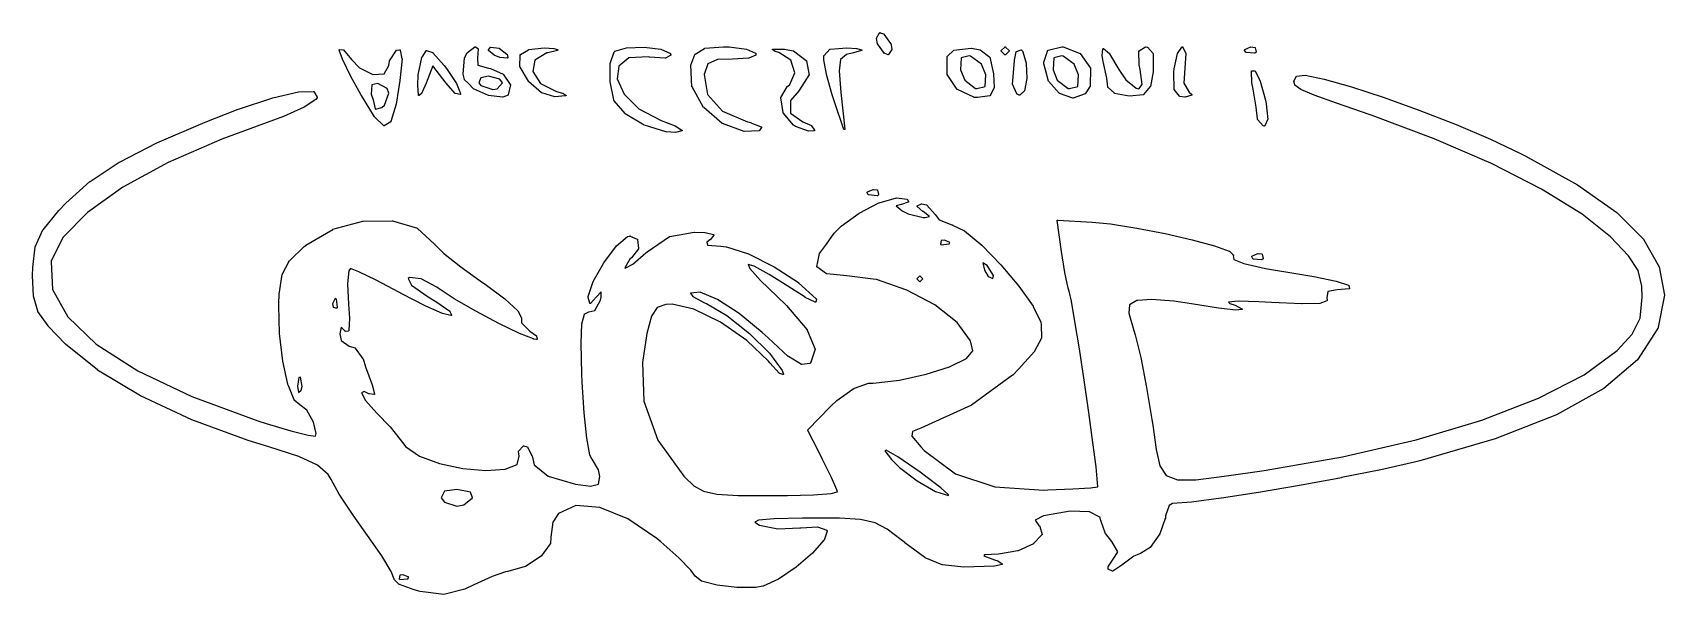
# Model space of a CAD drawing. Extents: x 133.5 to 163.5, y -124.9 to -84.2.
# Drawn here: x 138.5 to 157.9, y -90.89 to -84.21 of the extents above.
import ezdxf

# ---------------------------------------------------------------- set-up
doc = ezdxf.new("R2010")
doc.units = 0
doc.header["$MEASUREMENT"] = 0
doc.layers.add('BLACK', color=7, linetype='CONTINUOUS')

msp = doc.modelspace()

# ---------------------------------------------------------------- linework, layer by layer
at = {"layer": 'BLACK', "linetype": 'CONTINUOUS'}
for p, q in [((143.672, -84.447), (143.762, -84.3797)), ((143.762, -84.3796), (143.763, -84.3794)), ((143.762, -84.3797), (143.762, -84.3796)), ((143.762, -84.3797), (143.762, -84.3797)), ((143.762, -84.3797), (143.762, -84.3797)), ((143.763, -84.379), (143.764, -84.3788)), ((143.763, -84.3791), (143.763, -84.379)), ((143.763, -84.3792), (143.763, -84.3791)), ((143.763, -84.3791), (143.763, -84.3791)), ((143.763, -84.3794), (143.763, -84.3792)), ((143.764, -84.3788), (143.764, -84.3787)), ((143.764, -84.3787), (143.765, -84.3787)), ((143.764, -84.3788), (143.764, -84.3788)), ((143.764, -84.3788), (143.764, -84.3788)), ((143.765, -84.3787), (143.765, -84.3787)), ((143.765, -84.3787), (143.765, -84.3787)), ((143.765, -84.3787), (143.765, -84.3787)), ((143.765, -84.3787), (143.766, -84.3787)), ((143.766, -84.3787), (143.766, -84.3787)), ((143.766, -84.3787), (143.766, -84.3787)), ((143.766, -84.3787), (143.766, -84.3788)), ((143.766, -84.3788), (143.767, -84.3789)), ((143.767, -84.3789), (143.767, -84.379)), ((143.767, -84.379), (143.767, -84.379)), ((143.767, -84.379), (143.767, -84.3792)), ((143.767, -84.3792), (143.768, -84.3794)), ((143.768, -84.3794), (143.798, -84.3971)), ((143.924, -84.414), (143.947, -84.3824)), ((143.947, -84.3824), (143.948, -84.3822)), ((143.947, -84.3824), (143.947, -84.3824)), ((143.948, -84.3815), (143.949, -84.3813)), ((143.948, -84.3816), (143.948, -84.3815)), ((143.948, -84.3819), (143.948, -84.3816)), ((143.948, -84.3816), (143.948, -84.3816)), ((143.948, -84.3821), (143.948, -84.3819)), ((143.948, -84.3822), (143.948, -84.3821)), ((143.949, -84.3809), (143.95, -84.3808)), ((143.949, -84.381), (143.949, -84.3809)), ((143.949, -84.3811), (143.949, -84.381)), ((143.949, -84.3813), (143.949, -84.3811)), ((143.95, -84.3805), (143.951, -84.3804)), ((143.95, -84.3806), (143.95, -84.3805)), ((143.95, -84.3807), (143.95, -84.3806)), ((143.95, -84.3806), (143.95, -84.3806)), ((143.95, -84.3808), (143.95, -84.3807)), ((143.951, -84.3804), (143.951, -84.3804)), ((143.951, -84.3804), (143.951, -84.3804)), ((143.951, -84.3804), (143.951, -84.3804)), ((143.951, -84.3804), (143.952, -84.3804)), ((143.952, -84.3804), (143.952, -84.3804)), ((143.952, -84.3804), (144.049, -84.3922)), ((143.952, -84.3804), (143.952, -84.3804)), ((145.565, -84.3885), (145.773, -84.3809)), ((145.773, -84.3809), (145.773, -84.3809)), ((145.773, -84.3809), (145.973, -84.4051)), ((145.773, -84.3809), (145.773, -84.3809)), ((145.773, -84.3809), (145.773, -84.3809)), ((146.494, -84.3952), (146.718, -84.3787)), ((146.718, -84.3787), (146.718, -84.3787)), ((146.718, -84.3787), (146.719, -84.3787)), ((146.719, -84.3787), (146.719, -84.3787)), ((146.719, -84.3787), (146.783, -84.38)), ((146.783, -84.38), (146.783, -84.38)), ((146.783, -84.38), (146.783, -84.38)), ((146.783, -84.38), (146.783, -84.38)), ((146.783, -84.38), (146.99, -84.405)), ((148.534, -84.2768), (148.535, -84.2764)), ((148.534, -84.2769), (148.534, -84.2768)), ((148.535, -84.2773), (148.534, -84.2769)), ((148.534, -84.2769), (148.534, -84.2769)), ((148.535, -84.2741), (148.574, -84.2117)), ((148.535, -84.2745), (148.535, -84.2741)), ((148.535, -84.2749), (148.535, -84.2745)), ((148.535, -84.275), (148.535, -84.2749)), ((148.535, -84.2754), (148.535, -84.275)), ((148.535, -84.275), (148.535, -84.275)), ((148.535, -84.2758), (148.535, -84.2754)), ((148.535, -84.2759), (148.535, -84.2758)), ((148.535, -84.2764), (148.535, -84.2759)), ((148.535, -84.2759), (148.535, -84.2759)), ((148.535, -84.2778), (148.535, -84.2773)), ((148.535, -84.2779), (148.535, -84.2778)), ((148.549, -84.3424), (148.535, -84.2779)), ((148.549, -84.343), (148.549, -84.3424)), ((148.549, -84.3424), (148.549, -84.3424)), ((148.549, -84.3424), (148.549, -84.3424)), ((148.549, -84.3434), (148.549, -84.343)), ((148.55, -84.344), (148.549, -84.3434)), ((148.549, -84.3434), (148.549, -84.3434)), ((148.549, -84.3434), (148.549, -84.3434)), ((148.55, -84.3442), (148.55, -84.344)), ((148.55, -84.3443), (148.55, -84.3442)), ((148.55, -84.3442), (148.55, -84.3442)), ((148.55, -84.3442), (148.55, -84.3442)), ((148.632, -84.4563), (148.55, -84.3443)), ((148.574, -84.2112), (148.575, -84.2109)), ((148.574, -84.2116), (148.574, -84.2112)), ((148.574, -84.2117), (148.574, -84.2116)), ((148.575, -84.2102), (148.576, -84.21)), ((148.575, -84.2103), (148.575, -84.2102)), ((148.575, -84.2105), (148.575, -84.2103)), ((148.575, -84.2103), (148.575, -84.2103)), ((148.575, -84.2109), (148.575, -84.2105)), ((148.575, -84.2109), (148.575, -84.2109)), ((148.575, -84.2109), (148.575, -84.2109)), ((148.576, -84.2098), (148.577, -84.2096)), ((148.576, -84.21), (148.576, -84.2098)), ((148.576, -84.2098), (148.576, -84.2098)), ((148.576, -84.2098), (148.576, -84.2098)), ((148.577, -84.2095), (148.578, -84.2094)), ((148.577, -84.2096), (148.577, -84.2095)), ((148.577, -84.2095), (148.577, -84.2095)), ((148.577, -84.2095), (148.577, -84.2095)), ((148.578, -84.2094), (148.578, -84.2093)), ((148.578, -84.2093), (148.578, -84.2093)), ((148.578, -84.2093), (148.578, -84.2093)), ((148.578, -84.2093), (148.579, -84.2094)), ((148.579, -84.2094), (148.579, -84.2094)), ((148.579, -84.2094), (148.579, -84.2094)), ((148.579, -84.2094), (148.579, -84.2094)), ((148.579, -84.2094), (148.58, -84.2095)), ((148.58, -84.2095), (148.58, -84.2097)), ((148.58, -84.2097), (148.62, -84.2246)), ((148.62, -84.2246), (148.62, -84.2246)), ((148.62, -84.2246), (148.62, -84.2246)), ((148.62, -84.2246), (148.62, -84.2247)), ((148.62, -84.2247), (148.621, -84.2249)), ((148.621, -84.2249), (148.621, -84.2251)), ((148.621, -84.2251), (148.621, -84.2251)), ((148.621, -84.2251), (148.621, -84.2251)), ((148.621, -84.2251), (148.621, -84.2254)), ((148.621, -84.2254), (148.622, -84.2257)), ((148.622, -84.2257), (148.622, -84.2257)), ((148.622, -84.2257), (148.622, -84.2257)), ((148.622, -84.2257), (148.622, -84.2261)), ((148.622, -84.2261), (148.622, -84.2264)), ((148.622, -84.2264), (148.704, -84.3384)), ((148.704, -84.3384), (148.704, -84.3384)), ((148.704, -84.3384), (148.704, -84.3385)), ((148.704, -84.3385), (148.704, -84.3385)), ((148.704, -84.3385), (148.704, -84.3387)), ((148.704, -84.3387), (148.705, -84.3393)), ((148.705, -84.3393), (148.705, -84.3393)), ((148.705, -84.3393), (148.705, -84.3393)), ((148.705, -84.3393), (148.705, -84.3397)), ((148.705, -84.3397), (148.705, -84.3402)), ((148.705, -84.3402), (148.705, -84.3402)), ((148.705, -84.3402), (148.705, -84.3402)), ((148.705, -84.3402), (148.719, -84.4048)), ((150.02, -84.4225), (150.063, -84.3801)), ((150.063, -84.3798), (150.064, -84.3795)), ((150.063, -84.3801), (150.063, -84.3798)), ((150.063, -84.3801), (150.063, -84.3801)), ((150.064, -84.379), (150.065, -84.3789)), ((150.064, -84.3792), (150.064, -84.379)), ((150.064, -84.379), (150.064, -84.379)), ((150.064, -84.379), (150.064, -84.379)), ((150.064, -84.3795), (150.064, -84.3792)), ((150.064, -84.3795), (150.064, -84.3795)), ((150.064, -84.3795), (150.064, -84.3795)), ((150.065, -84.3788), (150.066, -84.3787)), ((150.065, -84.3789), (150.065, -84.3788)), ((150.065, -84.3788), (150.065, -84.3788)), ((150.065, -84.3788), (150.065, -84.3788)), ((150.066, -84.3787), (150.066, -84.3787)), ((150.066, -84.3787), (150.066, -84.3787)), ((150.066, -84.3787), (150.066, -84.3787)), ((150.066, -84.3787), (150.067, -84.3787)), ((150.067, -84.3787), (150.067, -84.3788)), ((150.067, -84.3788), (150.067, -84.3788)), ((150.067, -84.3788), (150.067, -84.3788)), ((150.067, -84.3788), (150.068, -84.3789)), ((150.068, -84.3789), (150.068, -84.3791)), ((150.068, -84.3791), (150.068, -84.3791)), ((150.068, -84.3791), (150.068, -84.3791)), ((150.068, -84.3791), (150.069, -84.3793)), ((150.069, -84.3793), (150.069, -84.3795)), ((150.069, -84.3795), (150.069, -84.3795)), ((150.069, -84.3795), (150.069, -84.3795)), ((150.069, -84.3795), (150.069, -84.3798)), ((150.069, -84.3798), (150.07, -84.3801)), ((150.07, -84.3801), (150.112, -84.4225)), ((150.579, -84.4163), (150.74, -84.3788)), ((150.74, -84.3788), (150.74, -84.3787)), ((150.74, -84.3787), (150.74, -84.3787)), ((150.74, -84.3787), (150.741, -84.3787)), ((150.74, -84.3788), (150.74, -84.3788)), ((150.74, -84.3788), (150.74, -84.3788)), ((150.741, -84.3787), (150.741, -84.3787)), ((150.741, -84.3787), (150.741, -84.3787)), ((150.741, -84.3787), (150.755, -84.379)), ((150.755, -84.379), (150.755, -84.379)), ((150.755, -84.379), (150.755, -84.379)), ((150.755, -84.379), (150.755, -84.379)), ((150.755, -84.379), (150.755, -84.3791)), ((150.755, -84.3791), (150.756, -84.3791)), ((150.756, -84.3791), (150.756, -84.3792)), ((150.756, -84.3792), (150.756, -84.3793)), ((150.756, -84.3793), (150.956, -84.4571)), ((151.659, -84.4258), (151.733, -84.3794)), ((151.733, -84.3794), (151.733, -84.3793)), ((151.733, -84.3793), (151.734, -84.3793)), ((151.733, -84.3794), (151.733, -84.3794)), ((151.734, -84.3789), (151.735, -84.3788)), ((151.734, -84.379), (151.734, -84.3789)), ((151.734, -84.3789), (151.734, -84.3789)), ((151.734, -84.3791), (151.734, -84.379)), ((151.734, -84.3793), (151.734, -84.3791)), ((151.735, -84.3788), (151.735, -84.3787)), ((151.735, -84.3787), (151.735, -84.3787)), ((151.735, -84.3787), (151.735, -84.3787)), ((151.735, -84.3787), (151.736, -84.3787)), ((151.736, -84.3787), (151.736, -84.3787)), ((151.736, -84.3787), (151.754, -84.3801)), ((151.736, -84.3787), (151.736, -84.3787)), ((151.736, -84.3787), (151.736, -84.3787)), ((151.754, -84.3801), (151.754, -84.3801)), ((151.754, -84.3801), (151.755, -84.3802)), ((151.755, -84.3802), (151.755, -84.3803)), ((151.755, -84.3803), (151.755, -84.3803)), ((151.755, -84.3803), (151.755, -84.3803)), ((151.755, -84.3803), (151.756, -84.3805)), ((151.756, -84.3805), (151.756, -84.3807)), ((151.756, -84.3807), (151.756, -84.3807)), ((151.756, -84.3807), (151.756, -84.3807)), ((151.756, -84.3807), (151.756, -84.3809)), ((151.756, -84.3809), (151.757, -84.3812)), ((151.757, -84.3812), (151.757, -84.3812)), ((151.757, -84.3812), (151.757, -84.3812)), ((151.757, -84.3812), (151.757, -84.3815)), ((151.757, -84.3815), (151.758, -84.3819)), ((151.758, -84.3819), (151.824, -84.4591)), ((152.114, -84.4556), (152.168, -84.3809)), ((152.168, -84.3808), (152.169, -84.3805)), ((152.168, -84.3809), (152.168, -84.3808)), ((152.169, -84.3798), (152.17, -84.3796)), ((152.169, -84.3801), (152.169, -84.3798)), ((152.169, -84.3802), (152.169, -84.3801)), ((152.169, -84.3805), (152.169, -84.3802)), ((152.169, -84.3802), (152.169, -84.3802)), ((152.17, -84.3794), (152.171, -84.3792)), ((152.17, -84.3795), (152.17, -84.3794)), ((152.17, -84.3796), (152.17, -84.3795)), ((152.17, -84.3796), (152.17, -84.3796)), ((152.171, -84.379), (152.172, -84.3789)), ((152.171, -84.3791), (152.171, -84.379)), ((152.171, -84.3792), (152.171, -84.3791)), ((152.171, -84.3791), (152.171, -84.3791)), ((152.172, -84.3789), (152.173, -84.3788)), ((152.172, -84.3789), (152.172, -84.3789)), ((152.172, -84.3789), (152.172, -84.3789)), ((152.172, -84.3789), (152.172, -84.3789)), ((152.173, -84.3788), (152.174, -84.3789)), ((152.174, -84.3789), (152.174, -84.3789)), ((152.174, -84.3789), (152.174, -84.3789)), ((152.174, -84.3789), (152.174, -84.3789)), ((152.174, -84.3789), (152.175, -84.379)), ((152.175, -84.379), (152.175, -84.379)), ((152.175, -84.379), (152.175, -84.3791)), ((152.175, -84.3791), (152.175, -84.3792)), ((152.175, -84.3792), (152.176, -84.3793)), ((152.176, -84.3793), (152.176, -84.3793)), ((152.176, -84.3793), (152.176, -84.3795)), ((152.176, -84.3795), (152.176, -84.3796)), ((152.176, -84.3796), (152.177, -84.3797)), ((152.177, -84.3797), (152.177, -84.3798)), ((152.177, -84.3798), (152.177, -84.38)), ((152.177, -84.38), (152.177, -84.3801)), ((152.177, -84.3801), (152.177, -84.3803)), ((152.177, -84.3803), (152.177, -84.3805)), ((152.177, -84.3805), (152.178, -84.3807)), ((152.178, -84.3807), (152.178, -84.3808)), ((152.178, -84.3808), (152.178, -84.3811)), ((152.178, -84.3811), (152.178, -84.3813)), ((152.178, -84.3813), (152.178, -84.3815)), ((152.178, -84.3815), (152.178, -84.3817)), ((152.178, -84.3817), (152.215, -84.4559)), ((152.916, -84.4101), (152.985, -84.3791)), ((152.985, -84.3791), (152.986, -84.379)), ((152.985, -84.3791), (152.985, -84.3791)), ((152.986, -84.3788), (152.987, -84.3787)), ((152.986, -84.379), (152.986, -84.3788)), ((152.986, -84.3788), (152.986, -84.3788)), ((152.986, -84.3788), (152.986, -84.3788)), ((152.987, -84.3787), (152.987, -84.3787)), ((152.987, -84.3787), (152.987, -84.3787)), ((152.987, -84.3787), (152.987, -84.3787)), ((152.987, -84.3787), (152.988, -84.3787)), ((152.988, -84.3787), (152.988, -84.3787)), ((152.988, -84.3787), (153.033, -84.3848)), ((153.033, -84.3848), (153.033, -84.3848)), ((153.033, -84.3848), (153.033, -84.3848)), ((153.033, -84.3848), (153.033, -84.3849)), ((153.033, -84.3849), (153.033, -84.385)), ((153.033, -84.385), (153.034, -84.3851)), ((153.034, -84.3851), (153.034, -84.3851)), ((153.034, -84.3851), (153.034, -84.3851)), ((153.034, -84.3851), (153.034, -84.3853)), ((153.034, -84.3853), (153.035, -84.3855)), ((153.035, -84.3855), (153.035, -84.3855)), ((153.035, -84.3855), (153.035, -84.3855)), ((153.035, -84.3855), (153.035, -84.3858)), ((142.149, -84.4153), (142.15, -84.4144)), ((142.149, -84.4163), (142.149, -84.4153)), ((142.15, -84.4173), (142.149, -84.4163)), ((142.15, -84.4126), (142.151, -84.4119)), ((142.15, -84.4135), (142.15, -84.4126)), ((142.15, -84.4136), (142.15, -84.4135)), ((142.15, -84.4144), (142.15, -84.4136)), ((142.187, -84.5247), (142.15, -84.4173)), ((142.15, -84.4173), (142.15, -84.4173)), ((142.151, -84.4119), (142.152, -84.4114)), ((142.152, -84.4114), (142.153, -84.411)), ((142.153, -84.411), (142.154, -84.4107)), ((142.154, -84.4107), (142.155, -84.4107)), ((142.155, -84.4107), (142.196, -84.4135)), ((142.187, -84.525), (142.187, -84.5247)), ((142.187, -84.5252), (142.187, -84.525)), ((142.187, -84.5253), (142.187, -84.5252)), ((142.288, -84.731), (142.187, -84.5253)), ((142.196, -84.4135), (142.196, -84.4135)), ((142.196, -84.4135), (142.196, -84.4135)), ((142.196, -84.4135), (142.196, -84.4135)), ((142.196, -84.4135), (142.197, -84.4135)), ((142.197, -84.4135), (142.197, -84.4136)), ((142.197, -84.4136), (142.197, -84.4136)), ((142.197, -84.4136), (142.197, -84.4136)), ((142.197, -84.4136), (142.198, -84.4138)), ((142.198, -84.4138), (142.198, -84.414)), ((142.198, -84.414), (142.198, -84.414)), ((142.198, -84.414), (142.198, -84.414)), ((142.198, -84.414), (142.198, -84.4142)), ((142.198, -84.4142), (142.199, -84.4145)), ((142.199, -84.4145), (142.199, -84.4145)), ((142.199, -84.4145), (142.199, -84.4145)), ((142.199, -84.4145), (142.199, -84.4149)), ((142.199, -84.4149), (142.2, -84.4152)), ((142.2, -84.4152), (142.2, -84.4152)), ((142.2, -84.4152), (142.2, -84.4152)), ((142.2, -84.4152), (142.295, -84.5285)), ((142.295, -84.5285), (142.391, -84.6286)), ((142.738, -84.5987), (142.745, -84.5479)), ((142.745, -84.5464), (142.746, -84.546)), ((142.745, -84.5467), (142.745, -84.5464)), ((142.745, -84.5468), (142.745, -84.5467)), ((142.745, -84.5469), (142.745, -84.5468)), ((142.745, -84.5473), (142.745, -84.5469)), ((142.745, -84.5477), (142.745, -84.5473)), ((142.745, -84.5478), (142.745, -84.5477)), ((142.745, -84.5479), (142.745, -84.5478)), ((142.745, -84.5479), (142.745, -84.5479)), ((142.746, -84.5459), (142.83, -84.4192)), ((142.746, -84.546), (142.746, -84.5459)), ((142.746, -84.546), (142.746, -84.546)), ((142.83, -84.4183), (142.831, -84.4182)), ((142.83, -84.4184), (142.83, -84.4183)), ((142.83, -84.4186), (142.83, -84.4184)), ((142.83, -84.4189), (142.83, -84.4186)), ((142.83, -84.419), (142.83, -84.4189)), ((142.83, -84.4191), (142.83, -84.419)), ((142.83, -84.4192), (142.83, -84.4191)), ((142.831, -84.4176), (142.832, -84.4175)), ((142.831, -84.4177), (142.831, -84.4176)), ((142.831, -84.4178), (142.831, -84.4177)), ((142.831, -84.418), (142.831, -84.4178)), ((142.831, -84.4182), (142.831, -84.418)), ((142.832, -84.4172), (142.833, -84.4171)), ((142.832, -84.4173), (142.832, -84.4172)), ((142.832, -84.4175), (142.832, -84.4173)), ((142.832, -84.4173), (142.832, -84.4173)), ((142.833, -84.417), (142.867, -84.4127)), ((142.833, -84.4171), (142.833, -84.417)), ((142.833, -84.417), (142.833, -84.417)), ((142.833, -84.417), (142.833, -84.417)), ((142.867, -84.4127), (142.867, -84.4127)), ((142.867, -84.4127), (142.867, -84.4127)), ((142.867, -84.4127), (142.868, -84.4127)), ((142.868, -84.4127), (142.868, -84.4127)), ((142.868, -84.4127), (142.868, -84.4127)), ((142.868, -84.4127), (142.868, -84.4127)), ((142.868, -84.4127), (142.869, -84.4127)), ((142.869, -84.4127), (142.869, -84.4128)), ((142.869, -84.4128), (142.869, -84.4128)), ((142.869, -84.4128), (142.869, -84.4129)), ((142.869, -84.4129), (142.869, -84.413)), ((142.869, -84.413), (142.87, -84.4131)), ((142.87, -84.4131), (142.87, -84.4132)), ((142.87, -84.4132), (142.87, -84.4133)), ((142.87, -84.4133), (142.87, -84.4134)), ((142.87, -84.4134), (142.871, -84.4136)), ((142.871, -84.4136), (142.871, -84.4137)), ((142.871, -84.4137), (142.871, -84.4139)), ((142.871, -84.4139), (142.871, -84.4141)), ((142.871, -84.4141), (142.871, -84.4142)), ((142.871, -84.4142), (142.871, -84.4144)), ((142.871, -84.4144), (142.872, -84.4146)), ((142.896, -84.5217), (142.871, -84.7773)), ((142.872, -84.4146), (142.872, -84.4148)), ((142.872, -84.4148), (142.872, -84.415)), ((142.872, -84.415), (142.872, -84.4152)), ((142.872, -84.4152), (142.872, -84.4154)), ((142.872, -84.4154), (142.872, -84.4156)), ((142.872, -84.4156), (142.872, -84.4159)), ((142.872, -84.4159), (142.872, -84.4161)), ((142.872, -84.4161), (142.872, -84.4163)), ((142.872, -84.4163), (142.872, -84.4166)), ((142.872, -84.4166), (142.895, -84.5201)), ((142.895, -84.5201), (142.895, -84.5202)), ((142.895, -84.5202), (142.895, -84.5204)), ((142.895, -84.5204), (142.896, -84.5207)), ((142.896, -84.5207), (142.896, -84.5209)), ((142.896, -84.5209), (142.896, -84.5211)), ((142.896, -84.5211), (142.896, -84.5214)), ((142.896, -84.5214), (142.896, -84.5217)), ((143.088, -84.7127), (143.133, -84.5031)), ((143.133, -84.5018), (143.134, -84.5016)), ((143.133, -84.5021), (143.133, -84.5018)), ((143.133, -84.5023), (143.133, -84.5021)), ((143.133, -84.5025), (143.133, -84.5023)), ((143.133, -84.5027), (143.133, -84.5025)), ((143.133, -84.5031), (143.133, -84.5027)), ((143.133, -84.5031), (143.133, -84.5031)), ((143.134, -84.5016), (143.181, -84.4238)), ((143.181, -84.4233), (143.182, -84.423)), ((143.181, -84.4237), (143.181, -84.4233)), ((143.181, -84.4238), (143.181, -84.4237)), ((143.182, -84.4223), (143.183, -84.4221)), ((143.182, -84.4224), (143.182, -84.4223)), ((143.182, -84.4223), (143.182, -84.4223)), ((143.182, -84.4226), (143.182, -84.4224)), ((143.182, -84.4229), (143.182, -84.4226)), ((143.182, -84.423), (143.182, -84.4229)), ((143.182, -84.423), (143.182, -84.423)), ((143.183, -84.4218), (143.184, -84.4217)), ((143.183, -84.4221), (143.183, -84.4218)), ((143.183, -84.4218), (143.183, -84.4218)), ((143.183, -84.4218), (143.183, -84.4218)), ((143.184, -84.4215), (143.185, -84.4214)), ((143.184, -84.4217), (143.184, -84.4215)), ((143.184, -84.4215), (143.184, -84.4215)), ((143.184, -84.4215), (143.184, -84.4215)), ((143.185, -84.4214), (143.185, -84.4214)), ((143.185, -84.4214), (143.185, -84.4214)), ((143.185, -84.4214), (143.185, -84.4214)), ((143.185, -84.4214), (143.186, -84.4214)), ((143.186, -84.4214), (143.186, -84.4214)), ((143.186, -84.4214), (143.186, -84.4214)), ((143.186, -84.4214), (143.186, -84.4214)), ((143.186, -84.4214), (143.186, -84.4215)), ((143.186, -84.4215), (143.187, -84.4216)), ((143.187, -84.4216), (143.26, -84.4473)), ((143.26, -84.4473), (143.26, -84.4474)), ((143.26, -84.4474), (143.261, -84.4475)), ((143.261, -84.4475), (143.261, -84.4476)), ((143.261, -84.4476), (143.261, -84.4477)), ((143.261, -84.4477), (143.261, -84.4478)), ((143.261, -84.4478), (143.261, -84.448)), ((143.261, -84.448), (143.262, -84.4481)), ((143.262, -84.4481), (143.262, -84.4482)), ((143.262, -84.4482), (143.262, -84.4484)), ((143.262, -84.4484), (143.262, -84.4486)), ((143.262, -84.4486), (143.262, -84.4488)), ((143.262, -84.4488), (143.395, -84.5998)), ((143.623, -84.7014), (143.638, -84.5103)), ((143.638, -84.5102), (143.639, -84.5092)), ((143.638, -84.5103), (143.638, -84.5102)), ((143.639, -84.5083), (143.67, -84.4486)), ((143.639, -84.5092), (143.639, -84.5083)), ((143.639, -84.5083), (143.639, -84.5083)), ((143.67, -84.4486), (143.671, -84.4486)), ((143.671, -84.4474), (143.672, -84.4471)), ((143.671, -84.4476), (143.671, -84.4474)), ((143.671, -84.4477), (143.671, -84.4476)), ((143.671, -84.4478), (143.671, -84.4477)), ((143.671, -84.4481), (143.671, -84.4478)), ((143.671, -84.4484), (143.671, -84.4481)), ((143.671, -84.4485), (143.671, -84.4484)), ((143.671, -84.4486), (143.671, -84.4485)), ((143.672, -84.4471), (143.672, -84.447)), ((143.672, -84.447), (143.672, -84.447)), ((143.8, -84.4017), (143.794, -84.5108)), ((143.794, -84.5108), (143.795, -84.5974)), ((143.798, -84.3971), (143.798, -84.3972)), ((143.798, -84.3972), (143.798, -84.3973)), ((143.798, -84.3973), (143.798, -84.3974)), ((143.798, -84.3974), (143.799, -84.3976)), ((143.799, -84.3976), (143.799, -84.3977)), ((143.799, -84.3977), (143.799, -84.3979)), ((143.799, -84.3979), (143.799, -84.3981)), ((143.799, -84.3981), (143.799, -84.3983)), ((143.799, -84.3983), (143.799, -84.3985)), ((143.799, -84.3985), (143.8, -84.3987)), ((143.8, -84.3987), (143.8, -84.3989)), ((143.8, -84.3989), (143.8, -84.3991)), ((143.8, -84.3991), (143.8, -84.3993)), ((143.8, -84.3993), (143.8, -84.3996)), ((143.8, -84.3996), (143.8, -84.3998)), ((143.8, -84.3998), (143.8, -84.4)), ((143.8, -84.4), (143.8, -84.4002)), ((143.8, -84.4002), (143.8, -84.4005)), ((143.8, -84.4005), (143.8, -84.4007)), ((143.8, -84.4007), (143.8, -84.401)), ((143.8, -84.401), (143.8, -84.4012)), ((143.8, -84.4012), (143.8, -84.4015)), ((143.8, -84.4015), (143.8, -84.4017)), ((143.923, -84.4148), (143.924, -84.4147)), ((143.923, -84.4151), (143.923, -84.4148)), ((143.923, -84.4155), (143.923, -84.4151)), ((143.923, -84.4156), (143.923, -84.4155)), ((143.923, -84.4157), (143.923, -84.4156)), ((143.923, -84.4161), (143.923, -84.4157)), ((143.923, -84.4164), (143.923, -84.4161)), ((143.923, -84.4165), (143.923, -84.4164)), ((143.923, -84.4167), (143.923, -84.4165)), ((143.923, -84.417), (143.923, -84.4167)), ((143.923, -84.4174), (143.923, -84.417)), ((143.923, -84.4175), (143.923, -84.4174)), ((143.923, -84.4177), (143.923, -84.4175)), ((143.923, -84.418), (143.923, -84.4177)), ((143.923, -84.4183), (143.923, -84.418)), ((143.923, -84.4185), (143.923, -84.4183)), ((143.923, -84.4186), (143.923, -84.4185)), ((143.923, -84.4189), (143.923, -84.4186)), ((143.924, -84.4192), (143.923, -84.4189)), ((143.924, -84.4143), (143.924, -84.414)), ((143.924, -84.4146), (143.924, -84.4143)), ((143.924, -84.4147), (143.924, -84.4146)), ((143.924, -84.4194), (143.924, -84.4192)), ((143.924, -84.4195), (143.924, -84.4194)), ((143.924, -84.4198), (143.924, -84.4195)), ((143.924, -84.4201), (143.924, -84.4198)), ((143.924, -84.4202), (143.924, -84.4201)), ((143.924, -84.4203), (143.924, -84.4202)), ((143.925, -84.4205), (143.924, -84.4203)), ((143.925, -84.4208), (143.925, -84.4205)), ((143.991, -84.4752), (143.925, -84.4208)), ((143.925, -84.4208), (143.925, -84.4208)), ((143.991, -84.4753), (143.991, -84.4752)), ((143.992, -84.4755), (143.991, -84.4753)), ((143.991, -84.4753), (143.991, -84.4753)), ((143.992, -84.4757), (143.992, -84.4755)), ((143.992, -84.4758), (143.992, -84.4757)), ((143.992, -84.4759), (143.992, -84.4758)), ((143.992, -84.4758), (143.992, -84.4758)), ((144.057, -84.5052), (143.992, -84.4759)), ((144.049, -84.3922), (144.049, -84.3922)), ((144.049, -84.3922), (144.05, -84.3923)), ((144.05, -84.3923), (144.05, -84.3924)), ((144.05, -84.3924), (144.05, -84.3924)), ((144.05, -84.3924), (144.05, -84.3924)), ((144.05, -84.3924), (144.05, -84.3926)), ((144.05, -84.3926), (144.051, -84.3927)), ((144.051, -84.3927), (144.051, -84.3928)), ((144.051, -84.3928), (144.051, -84.3929)), ((144.051, -84.3929), (144.051, -84.393)), ((144.051, -84.393), (144.052, -84.3932)), ((144.052, -84.3932), (144.142, -84.4634)), ((144.058, -84.5053), (144.057, -84.5052)), ((144.058, -84.5054), (144.058, -84.5053)), ((144.058, -84.5055), (144.058, -84.5054)), ((144.059, -84.5056), (144.058, -84.5055)), ((144.058, -84.5055), (144.058, -84.5055)), ((144.146, -84.5115), (144.059, -84.5056)), ((144.059, -84.5056), (144.059, -84.5056)), ((144.059, -84.5056), (144.059, -84.5056)), ((144.142, -84.4634), (144.142, -84.4635)), ((144.142, -84.4635), (144.142, -84.4637)), ((144.142, -84.4637), (144.143, -84.4638)), ((144.143, -84.4638), (144.143, -84.464)), ((144.143, -84.464), (144.143, -84.4641)), ((144.143, -84.4641), (144.143, -84.4644)), ((144.143, -84.4644), (144.143, -84.4646)), ((144.143, -84.4646), (144.143, -84.4648)), ((144.143, -84.4648), (144.143, -84.4649)), ((144.143, -84.4649), (144.144, -84.4652)), ((144.144, -84.4652), (144.144, -84.4655)), ((144.144, -84.4655), (144.144, -84.4656)), ((144.144, -84.4656), (144.144, -84.4658)), ((144.144, -84.4658), (144.144, -84.4661)), ((144.144, -84.4661), (144.144, -84.4664)), ((144.144, -84.4664), (144.152, -84.5056)), ((144.147, -84.5115), (144.146, -84.5115)), ((144.148, -84.5115), (144.147, -84.5115)), ((144.147, -84.5115), (144.147, -84.5115)), ((144.147, -84.5115), (144.147, -84.5116)), ((144.147, -84.5116), (144.147, -84.5115)), ((144.149, -84.5112), (144.148, -84.5113)), ((144.148, -84.5113), (144.148, -84.5114)), ((144.148, -84.5114), (144.148, -84.5115)), ((144.148, -84.5115), (144.148, -84.5115)), ((144.15, -84.5107), (144.149, -84.5108)), ((144.149, -84.5108), (144.149, -84.5109)), ((144.149, -84.5109), (144.149, -84.511)), ((144.149, -84.511), (144.149, -84.5112)), ((144.149, -84.5112), (144.149, -84.5112)), ((144.151, -84.5099), (144.15, -84.5101)), ((144.15, -84.5101), (144.15, -84.5102)), ((144.15, -84.5102), (144.15, -84.5103)), ((144.15, -84.5103), (144.15, -84.5105)), ((144.15, -84.5105), (144.15, -84.5107)), ((144.152, -84.5079), (144.151, -84.5082)), ((144.151, -84.5082), (144.151, -84.5085)), ((144.151, -84.5085), (144.151, -84.5087)), ((144.151, -84.5087), (144.151, -84.5088)), ((144.151, -84.5088), (144.151, -84.5091)), ((144.151, -84.5091), (144.151, -84.5094)), ((144.151, -84.5094), (144.151, -84.5095)), ((144.151, -84.5095), (144.151, -84.5096)), ((144.151, -84.5096), (144.151, -84.5099)), ((144.152, -84.5056), (144.152, -84.5057)), ((144.152, -84.5057), (144.152, -84.5058)), ((144.152, -84.5058), (144.152, -84.506)), ((144.152, -84.506), (144.152, -84.5063)), ((144.152, -84.5063), (144.152, -84.5066)), ((144.152, -84.5066), (144.152, -84.5068)), ((144.152, -84.5068), (144.152, -84.5069)), ((144.152, -84.5069), (144.152, -84.5073)), ((144.152, -84.5073), (144.152, -84.5076)), ((144.152, -84.5076), (144.152, -84.5077)), ((144.152, -84.5077), (144.152, -84.5079)), ((144.298, -84.6162), (144.302, -84.4719)), ((144.302, -84.4695), (144.303, -84.4691)), ((144.302, -84.4699), (144.302, -84.4695)), ((144.302, -84.47), (144.302, -84.4699)), ((144.302, -84.4699), (144.302, -84.4699)), ((144.302, -84.4704), (144.302, -84.47)), ((144.302, -84.4708), (144.302, -84.4704)), ((144.302, -84.4709), (144.302, -84.4708)), ((144.302, -84.4708), (144.302, -84.4708)), ((144.302, -84.4714), (144.302, -84.4709)), ((144.302, -84.4718), (144.302, -84.4714)), ((144.302, -84.4719), (144.302, -84.4718)), ((144.302, -84.4718), (144.302, -84.4718)), ((144.302, -84.4719), (144.302, -84.4719)), ((144.303, -84.4683), (144.304, -84.4681)), ((144.303, -84.4684), (144.303, -84.4683)), ((144.303, -84.4687), (144.303, -84.4684)), ((144.303, -84.4684), (144.303, -84.4684)), ((144.303, -84.469), (144.303, -84.4687)), ((144.303, -84.4691), (144.303, -84.469)), ((144.303, -84.4691), (144.303, -84.4691)), ((144.304, -84.4678), (144.399, -84.4119)), ((144.304, -84.4681), (144.304, -84.4678)), ((144.304, -84.4678), (144.304, -84.4678)), ((144.304, -84.4678), (144.304, -84.4678)), ((144.399, -84.4116), (144.4, -84.4114)), ((144.399, -84.4118), (144.399, -84.4116)), ((144.399, -84.4119), (144.399, -84.4118)), ((144.399, -84.4118), (144.399, -84.4118)), ((144.399, -84.4118), (144.399, -84.4118)), ((144.4, -84.4113), (144.401, -84.4112)), ((144.4, -84.4114), (144.4, -84.4113)), ((144.4, -84.4114), (144.4, -84.4114)), ((144.4, -84.4114), (144.4, -84.4114)), ((144.401, -84.4112), (144.589, -84.3902)), ((144.401, -84.4112), (144.401, -84.4112)), ((144.401, -84.4112), (144.401, -84.4112)), ((144.473, -84.5369), (144.451, -84.6719)), ((144.618, -84.4502), (144.473, -84.5369)), ((144.589, -84.3902), (144.589, -84.3902)), ((144.589, -84.3902), (144.589, -84.3902)), ((144.589, -84.3902), (144.589, -84.3902)), ((144.589, -84.3902), (144.699, -84.3972)), ((144.628, -84.4483), (144.618, -84.4502)), ((144.742, -84.4213), (144.628, -84.4483)), ((144.628, -84.4483), (144.628, -84.4483)), ((144.628, -84.4483), (144.628, -84.4483)), ((144.628, -84.4483), (144.628, -84.4483)), ((144.699, -84.3972), (144.7, -84.3972)), ((144.7, -84.3972), (144.7, -84.3972)), ((144.7, -84.3972), (144.7, -84.3972)), ((144.7, -84.3972), (144.7, -84.3973)), ((144.7, -84.3973), (144.701, -84.3973)), ((144.701, -84.3973), (144.701, -84.3974)), ((144.701, -84.3974), (144.701, -84.3974)), ((144.701, -84.3974), (144.743, -84.4117)), ((144.743, -84.4211), (144.742, -84.4213)), ((144.742, -84.4213), (144.742, -84.4213)), ((144.742, -84.4213), (144.742, -84.4213)), ((144.743, -84.4117), (144.743, -84.4117)), ((144.743, -84.4117), (144.743, -84.4117)), ((144.743, -84.4117), (144.743, -84.4118)), ((144.743, -84.4118), (144.743, -84.412)), ((144.743, -84.412), (144.744, -84.4121)), ((144.744, -84.4207), (144.743, -84.4209)), ((144.743, -84.4209), (144.743, -84.4209)), ((144.743, -84.4209), (144.743, -84.421)), ((144.743, -84.421), (144.743, -84.4211)), ((144.744, -84.4121), (144.744, -84.4122)), ((144.744, -84.4122), (144.744, -84.4122)), ((144.744, -84.4122), (144.744, -84.4125)), ((144.744, -84.4125), (144.745, -84.4127)), ((144.745, -84.4198), (144.744, -84.4201)), ((144.744, -84.4201), (144.744, -84.4204)), ((144.744, -84.4204), (144.744, -84.4204)), ((144.744, -84.4204), (144.744, -84.4205)), ((144.744, -84.4205), (144.744, -84.4207)), ((144.745, -84.4127), (144.745, -84.4128)), ((144.745, -84.4128), (144.745, -84.4128)), ((144.745, -84.4128), (144.745, -84.4131)), ((144.745, -84.4131), (144.745, -84.4134)), ((144.745, -84.4134), (144.745, -84.4135)), ((144.745, -84.4135), (144.745, -84.4135)), ((144.745, -84.4135), (144.745, -84.4139)), ((144.745, -84.4139), (144.746, -84.4143)), ((144.746, -84.4186), (144.745, -84.419)), ((144.745, -84.419), (144.745, -84.419)), ((144.745, -84.419), (144.745, -84.4191)), ((144.745, -84.4191), (144.745, -84.4194)), ((144.745, -84.4194), (144.745, -84.4197)), ((144.745, -84.4197), (144.745, -84.4198)), ((144.745, -84.4198), (144.745, -84.4198)), ((144.746, -84.4143), (144.746, -84.4143)), ((144.746, -84.4143), (144.746, -84.4144)), ((144.746, -84.4144), (144.746, -84.4148)), ((144.746, -84.4148), (144.746, -84.4152)), ((144.746, -84.4152), (144.746, -84.4153)), ((144.746, -84.4153), (144.746, -84.4153)), ((144.746, -84.4153), (144.746, -84.4157)), ((144.746, -84.4157), (144.746, -84.4161)), ((144.746, -84.4161), (144.746, -84.4162)), ((144.746, -84.4162), (144.746, -84.4163)), ((144.746, -84.4163), (144.746, -84.4167)), ((144.746, -84.4167), (144.746, -84.4171)), ((144.746, -84.4171), (144.746, -84.4172)), ((144.746, -84.4172), (144.746, -84.4173)), ((144.746, -84.4173), (144.746, -84.4177)), ((144.746, -84.4177), (144.746, -84.4181)), ((144.746, -84.4181), (144.746, -84.4181)), ((144.746, -84.4181), (144.746, -84.4182)), ((144.746, -84.4182), (144.746, -84.4186)), ((145.369, -84.7948), (145.371, -84.5777)), ((145.371, -84.5762), (145.419, -84.4385)), ((145.371, -84.5764), (145.371, -84.5762)), ((145.371, -84.5767), (145.371, -84.5764)), ((145.371, -84.5769), (145.371, -84.5767)), ((145.371, -84.5771), (145.371, -84.5769)), ((145.371, -84.5774), (145.371, -84.5771)), ((145.371, -84.5777), (145.371, -84.5774)), ((145.371, -84.5777), (145.371, -84.5777)), ((145.419, -84.4375), (145.42, -84.4373)), ((145.419, -84.4378), (145.419, -84.4375)), ((145.419, -84.4379), (145.419, -84.4378)), ((145.419, -84.4382), (145.419, -84.4379)), ((145.419, -84.4384), (145.419, -84.4382)), ((145.419, -84.4385), (145.419, -84.4384)), ((145.42, -84.4364), (145.425, -84.4319)), ((145.42, -84.4366), (145.42, -84.4364)), ((145.42, -84.4367), (145.42, -84.4366)), ((145.42, -84.4369), (145.42, -84.4367)), ((145.42, -84.4371), (145.42, -84.4369)), ((145.42, -84.4373), (145.42, -84.4371)), ((145.425, -84.4319), (145.426, -84.4318)), ((145.425, -84.4319), (145.425, -84.4319)), ((145.426, -84.4312), (145.427, -84.4311)), ((145.426, -84.4313), (145.426, -84.4312)), ((145.426, -84.4316), (145.426, -84.4313)), ((145.426, -84.4313), (145.426, -84.4313)), ((145.426, -84.4318), (145.426, -84.4316)), ((145.426, -84.4318), (145.426, -84.4318)), ((145.427, -84.4309), (145.564, -84.3887)), ((145.427, -84.4311), (145.427, -84.4309)), ((145.427, -84.4309), (145.427, -84.4309)), ((145.427, -84.4309), (145.427, -84.4309)), ((145.593, -84.5088), (145.472, -84.6059)), ((145.564, -84.3886), (145.565, -84.3885)), ((145.564, -84.3887), (145.564, -84.3886)), ((145.564, -84.3886), (145.564, -84.3886)), ((145.564, -84.3886), (145.564, -84.3886)), ((145.564, -84.3887), (145.564, -84.3887)), ((145.565, -84.3885), (145.565, -84.3885)), ((145.565, -84.3885), (145.565, -84.3885)), ((145.827, -84.4984), (145.593, -84.5088)), ((145.836, -84.4998), (145.827, -84.4984)), ((146.025, -84.5137), (145.836, -84.4998)), ((145.836, -84.4998), (145.836, -84.4998)), ((145.836, -84.4998), (145.836, -84.4998)), ((145.836, -84.4998), (145.836, -84.4998)), ((145.973, -84.4051), (145.973, -84.4051)), ((145.973, -84.4051), (145.973, -84.4052)), ((145.973, -84.4052), (145.973, -84.4053)), ((145.973, -84.4053), (145.974, -84.4053)), ((145.974, -84.4053), (145.974, -84.4054)), ((145.974, -84.4054), (145.974, -84.4055)), ((145.974, -84.4055), (145.974, -84.4056)), ((145.974, -84.4056), (146.086, -84.4588)), ((146.026, -84.5136), (146.025, -84.5137)), ((146.027, -84.5135), (146.026, -84.5136)), ((146.026, -84.5136), (146.026, -84.5136)), ((146.026, -84.5136), (146.026, -84.5136)), ((146.026, -84.5136), (146.026, -84.5136)), ((146.028, -84.5133), (146.027, -84.5134)), ((146.027, -84.5134), (146.027, -84.5134)), ((146.027, -84.5134), (146.027, -84.5135)), ((146.027, -84.5135), (146.027, -84.5135)), ((146.091, -84.4788), (146.028, -84.5131)), ((146.028, -84.5131), (146.028, -84.5131)), ((146.028, -84.5131), (146.028, -84.5133)), ((146.086, -84.4588), (146.086, -84.4588)), ((146.086, -84.4588), (146.086, -84.459)), ((146.086, -84.459), (146.087, -84.4592)), ((146.087, -84.4592), (146.087, -84.4593)), ((146.087, -84.4593), (146.087, -84.4594)), ((146.087, -84.4594), (146.087, -84.4596)), ((146.087, -84.4596), (146.087, -84.4598)), ((146.087, -84.4598), (146.088, -84.4599)), ((146.088, -84.4599), (146.088, -84.46)), ((146.088, -84.46), (146.088, -84.4603)), ((146.088, -84.4603), (146.088, -84.4605)), ((146.088, -84.4605), (146.088, -84.4607)), ((146.088, -84.4607), (146.088, -84.4608)), ((146.088, -84.4608), (146.088, -84.4611)), ((146.088, -84.4611), (146.089, -84.4614)), ((146.089, -84.4614), (146.093, -84.4725)), ((146.092, -84.4783), (146.091, -84.4784)), ((146.091, -84.4784), (146.091, -84.4786)), ((146.091, -84.4786), (146.091, -84.4787)), ((146.091, -84.4787), (146.091, -84.4788)), ((146.093, -84.4774), (146.092, -84.4776)), ((146.092, -84.4776), (146.092, -84.4778)), ((146.092, -84.4778), (146.092, -84.478)), ((146.092, -84.478), (146.092, -84.4781)), ((146.092, -84.4781), (146.092, -84.4783)), ((146.093, -84.4725), (146.093, -84.4726)), ((146.093, -84.4726), (146.093, -84.4728)), ((146.093, -84.4728), (146.093, -84.473)), ((146.093, -84.473), (146.093, -84.4733)), ((146.093, -84.4733), (146.093, -84.4735)), ((146.093, -84.4735), (146.093, -84.4737)), ((146.093, -84.4737), (146.094, -84.4739)), ((146.094, -84.4749), (146.093, -84.4752)), ((146.093, -84.4752), (146.093, -84.4755)), ((146.093, -84.4755), (146.093, -84.4757)), ((146.093, -84.4757), (146.093, -84.4759)), ((146.093, -84.4759), (146.093, -84.4761)), ((146.093, -84.4761), (146.093, -84.4764)), ((146.093, -84.4764), (146.093, -84.4766)), ((146.093, -84.4766), (146.093, -84.4768)), ((146.093, -84.4768), (146.093, -84.477)), ((146.093, -84.477), (146.093, -84.4773)), ((146.093, -84.4773), (146.093, -84.4774)), ((146.094, -84.4739), (146.094, -84.4742)), ((146.094, -84.4742), (146.094, -84.4745)), ((146.094, -84.4745), (146.094, -84.4747)), ((146.094, -84.4747), (146.094, -84.4749)), ((146.329, -84.5941), (146.378, -84.4684)), ((146.378, -84.4679), (146.379, -84.4675)), ((146.378, -84.4682), (146.378, -84.4679)), ((146.378, -84.4683), (146.378, -84.4682)), ((146.378, -84.4684), (146.378, -84.4683)), ((146.378, -84.4684), (146.378, -84.4684)), ((146.379, -84.4666), (146.38, -84.4664)), ((146.379, -84.4667), (146.379, -84.4666)), ((146.379, -84.4668), (146.379, -84.4667)), ((146.379, -84.4671), (146.379, -84.4668)), ((146.379, -84.4674), (146.379, -84.4671)), ((146.379, -84.4675), (146.379, -84.4674)), ((146.379, -84.4674), (146.379, -84.4674)), ((146.38, -84.466), (146.492, -84.3959)), ((146.38, -84.4661), (146.38, -84.466)), ((146.38, -84.4664), (146.38, -84.4661)), ((146.38, -84.4661), (146.38, -84.4661)), ((146.492, -84.3958), (146.493, -84.3957)), ((146.492, -84.3959), (146.492, -84.3958)), ((146.492, -84.3959), (146.492, -84.3959)), ((146.493, -84.3954), (146.494, -84.3953)), ((146.493, -84.3955), (146.493, -84.3954)), ((146.493, -84.3956), (146.493, -84.3955)), ((146.493, -84.3957), (146.493, -84.3956)), ((146.494, -84.3953), (146.494, -84.3952)), ((146.494, -84.3952), (146.494, -84.3952)), ((146.494, -84.3952), (146.494, -84.3952)), ((146.494, -84.3953), (146.494, -84.3953)), ((146.645, -84.5294), (146.531, -84.5805)), ((146.826, -84.5251), (146.645, -84.5294)), ((147.016, -84.5144), (146.826, -84.5251)), ((146.826, -84.5251), (146.826, -84.5251)), ((146.826, -84.5251), (146.826, -84.5251)), ((146.826, -84.5251), (146.826, -84.5251)), ((146.99, -84.405), (146.99, -84.405)), ((146.99, -84.405), (146.991, -84.4051)), ((146.991, -84.4051), (146.991, -84.4051)), ((146.991, -84.4051), (146.991, -84.4052)), ((146.991, -84.4052), (146.991, -84.4053)), ((146.991, -84.4053), (146.992, -84.4053)), ((146.992, -84.4053), (146.992, -84.4054)), ((146.992, -84.4054), (147.098, -84.452)), ((147.017, -84.5142), (147.016, -84.5143)), ((147.016, -84.5143), (147.016, -84.5144)), ((147.018, -84.5139), (147.017, -84.5141)), ((147.017, -84.5141), (147.017, -84.5142)), ((147.017, -84.5142), (147.017, -84.5142)), ((147.017, -84.5142), (147.017, -84.5142)), ((147.101, -84.4754), (147.018, -84.5139)), ((147.018, -84.5139), (147.018, -84.5139)), ((147.098, -84.452), (147.098, -84.4521)), ((147.098, -84.4521), (147.098, -84.4523)), ((147.098, -84.4523), (147.099, -84.4525)), ((147.099, -84.4525), (147.099, -84.4525)), ((147.099, -84.4525), (147.099, -84.4526)), ((147.099, -84.4526), (147.099, -84.4529)), ((147.099, -84.4529), (147.099, -84.4531)), ((147.099, -84.4531), (147.099, -84.4532)), ((147.099, -84.4532), (147.099, -84.4532)), ((147.099, -84.4532), (147.1, -84.4536)), ((147.1, -84.4536), (147.1, -84.4539)), ((147.1, -84.4539), (147.1, -84.4539)), ((147.1, -84.4539), (147.1, -84.454)), ((147.1, -84.454), (147.1, -84.4544)), ((147.1, -84.4544), (147.1, -84.4548)), ((147.1, -84.4548), (147.1, -84.4548)), ((147.1, -84.4548), (147.1, -84.4549)), ((147.1, -84.4549), (147.101, -84.4553)), ((147.101, -84.4553), (147.101, -84.4557)), ((147.101, -84.4557), (147.103, -84.47)), ((147.102, -84.4747), (147.101, -84.4749)), ((147.101, -84.4749), (147.101, -84.475)), ((147.101, -84.475), (147.101, -84.4751)), ((147.101, -84.4751), (147.101, -84.4752)), ((147.101, -84.4752), (147.101, -84.4754)), ((147.103, -84.4737), (147.102, -84.474)), ((147.102, -84.474), (147.102, -84.4743)), ((147.102, -84.4743), (147.102, -84.4744)), ((147.102, -84.4744), (147.102, -84.4745)), ((147.102, -84.4745), (147.102, -84.4747)), ((147.103, -84.47), (147.103, -84.47)), ((147.103, -84.47), (147.103, -84.4704)), ((147.103, -84.4704), (147.103, -84.4707)), ((147.103, -84.4707), (147.103, -84.4709)), ((147.103, -84.4709), (147.103, -84.471)), ((147.103, -84.471), (147.103, -84.4713)), ((147.103, -84.4713), (147.103, -84.4717)), ((147.103, -84.4717), (147.103, -84.4718)), ((147.103, -84.4718), (147.103, -84.472)), ((147.103, -84.472), (147.103, -84.4723)), ((147.103, -84.4723), (147.103, -84.4726)), ((147.103, -84.4726), (147.103, -84.4728)), ((147.103, -84.4728), (147.103, -84.4729)), ((147.103, -84.4729), (147.103, -84.4732)), ((147.103, -84.4732), (147.103, -84.4735)), ((147.103, -84.4735), (147.103, -84.4736)), ((147.103, -84.4736), (147.103, -84.4737)), ((147.299, -84.4095), (147.3, -84.4092)), ((147.299, -84.4099), (147.299, -84.4095)), ((147.299, -84.41), (147.299, -84.4099)), ((147.299, -84.4101), (147.299, -84.41)), ((147.299, -84.4105), (147.299, -84.4101)), ((147.299, -84.4109), (147.299, -84.4105)), ((147.299, -84.411), (147.299, -84.4109)), ((147.299, -84.4111), (147.299, -84.411)), ((147.299, -84.4115), (147.299, -84.4111)), ((147.299, -84.4118), (147.299, -84.4115)), ((147.299, -84.4119), (147.299, -84.4118)), ((147.299, -84.412), (147.299, -84.4119)), ((147.299, -84.4124), (147.299, -84.412)), ((147.3, -84.4128), (147.299, -84.4124)), ((147.3, -84.4078), (147.301, -84.4075)), ((147.3, -84.4081), (147.3, -84.4078)), ((147.3, -84.4082), (147.3, -84.4081)), ((147.3, -84.4083), (147.3, -84.4082)), ((147.3, -84.4086), (147.3, -84.4083)), ((147.3, -84.409), (147.3, -84.4086)), ((147.3, -84.4091), (147.3, -84.409)), ((147.3, -84.4092), (147.3, -84.4091)), ((147.3, -84.4129), (147.3, -84.4128)), ((147.3, -84.413), (147.3, -84.4129)), ((147.3, -84.4133), (147.3, -84.413)), ((147.3, -84.4136), (147.3, -84.4133)), ((147.3, -84.4137), (147.3, -84.4136)), ((147.3, -84.4138), (147.3, -84.4137)), ((147.3, -84.4141), (147.3, -84.4138)), ((147.301, -84.4144), (147.3, -84.4141)), ((147.301, -84.4069), (147.301, -84.4068)), ((147.301, -84.4068), (147.302, -84.4068)), ((147.301, -84.4071), (147.301, -84.4069)), ((147.301, -84.4074), (147.301, -84.4071)), ((147.301, -84.4075), (147.301, -84.4074)), ((147.301, -84.4074), (147.301, -84.4074)), ((147.301, -84.4145), (147.301, -84.4144)), ((147.301, -84.4146), (147.301, -84.4145)), ((147.301, -84.4148), (147.301, -84.4146)), ((147.301, -84.415), (147.301, -84.4148)), ((147.301, -84.4151), (147.301, -84.415)), ((147.302, -84.4152), (147.301, -84.4151)), ((147.302, -84.4063), (147.303, -84.4062)), ((147.302, -84.4064), (147.302, -84.4063)), ((147.302, -84.4066), (147.302, -84.4064)), ((147.302, -84.4064), (147.302, -84.4064)), ((147.302, -84.4068), (147.302, -84.4066)), ((147.332, -84.4339), (147.302, -84.4152)), ((147.302, -84.4152), (147.302, -84.4152)), ((147.303, -84.4061), (147.303, -84.406)), ((147.303, -84.406), (147.304, -84.406)), ((147.303, -84.4062), (147.303, -84.4061)), ((147.303, -84.4061), (147.303, -84.4061)), ((147.304, -84.406), (147.304, -84.4059)), ((147.304, -84.4059), (147.304, -84.406)), ((147.304, -84.406), (147.304, -84.4059)), ((147.304, -84.4059), (147.442, -84.4076)), ((147.332, -84.434), (147.332, -84.4339)), ((147.332, -84.4342), (147.332, -84.434)), ((147.333, -84.4342), (147.332, -84.4342)), ((147.333, -84.4343), (147.333, -84.4342)), ((147.333, -84.4344), (147.333, -84.4343)), ((147.333, -84.4345), (147.333, -84.4344)), ((147.376, -84.4443), (147.333, -84.4345)), ((147.333, -84.4345), (147.333, -84.4345)), ((147.518, -84.5372), (147.376, -84.4443)), ((147.442, -84.4076), (147.442, -84.4076)), ((147.442, -84.4076), (147.442, -84.4076)), ((147.442, -84.4076), (147.443, -84.4076)), ((147.443, -84.4076), (147.546, -84.426)), ((147.567, -84.6888), (147.518, -84.5372)), ((147.546, -84.426), (147.546, -84.426)), ((147.546, -84.426), (147.546, -84.4261)), ((147.546, -84.4261), (147.547, -84.4261)), ((147.547, -84.4261), (147.547, -84.4262)), ((147.547, -84.4262), (147.547, -84.4263)), ((147.547, -84.4263), (147.547, -84.4264)), ((147.547, -84.4264), (147.547, -84.4264)), ((147.547, -84.4264), (147.548, -84.4266)), ((147.548, -84.4266), (147.548, -84.4268)), ((147.548, -84.4268), (147.548, -84.4268)), ((147.548, -84.4268), (147.548, -84.4269)), ((147.548, -84.4269), (147.702, -84.54)), ((147.702, -84.54), (147.702, -84.54)), ((147.702, -84.54), (147.703, -84.5403)), ((147.703, -84.5403), (147.703, -84.5406)), ((147.703, -84.5406), (147.703, -84.5406)), ((147.703, -84.5406), (147.703, -84.5407)), ((147.703, -84.5407), (147.703, -84.541)), ((147.703, -84.541), (147.704, -84.5413)), ((147.704, -84.5413), (147.704, -84.5414)), ((147.704, -84.5414), (147.704, -84.5415)), ((147.704, -84.5415), (147.704, -84.5418)), ((147.704, -84.5418), (147.704, -84.5422)), ((147.704, -84.5422), (147.704, -84.5423)), ((147.704, -84.5423), (147.704, -84.5424)), ((147.704, -84.5424), (147.704, -84.5427)), ((147.704, -84.5427), (147.704, -84.5431)), ((147.704, -84.5431), (147.734, -84.713)), ((147.909, -84.5316), (147.911, -84.4858)), ((147.909, -84.5317), (147.909, -84.5316)), ((147.909, -84.5316), (147.909, -84.5316)), ((147.909, -84.5321), (147.909, -84.5317)), ((147.909, -84.5325), (147.909, -84.5321)), ((147.909, -84.5326), (147.909, -84.5325)), ((147.909, -84.5327), (147.909, -84.5326)), ((147.94, -84.7047), (147.909, -84.5327)), ((147.909, -84.5327), (147.909, -84.5327)), ((147.911, -84.4848), (147.912, -84.4846)), ((147.911, -84.485), (147.911, -84.4848)), ((147.911, -84.4853), (147.911, -84.485)), ((147.911, -84.4855), (147.911, -84.4853)), ((147.911, -84.4857), (147.911, -84.4855)), ((147.911, -84.4858), (147.911, -84.4857)), ((147.912, -84.483), (147.913, -84.4829)), ((147.912, -84.4833), (147.912, -84.483)), ((147.912, -84.4835), (147.912, -84.4833)), ((147.912, -84.4837), (147.912, -84.4835)), ((147.912, -84.4838), (147.912, -84.4837)), ((147.912, -84.4841), (147.912, -84.4838)), ((147.912, -84.4843), (147.912, -84.4841)), ((147.912, -84.4846), (147.912, -84.4843)), ((147.913, -84.4827), (147.983, -84.4056)), ((147.913, -84.4829), (147.913, -84.4827)), ((147.983, -84.4055), (147.984, -84.4053)), ((147.983, -84.4056), (147.983, -84.4055)), ((147.984, -84.4047), (147.985, -84.4045)), ((147.984, -84.4049), (147.984, -84.4047)), ((147.984, -84.405), (147.984, -84.4049)), ((147.984, -84.4049), (147.984, -84.4049)), ((147.984, -84.4053), (147.984, -84.405)), ((147.985, -84.4043), (147.986, -84.4041)), ((147.985, -84.4044), (147.985, -84.4043)), ((147.985, -84.4045), (147.985, -84.4044)), ((147.985, -84.4044), (147.985, -84.4044)), ((147.986, -84.4041), (147.986, -84.404)), ((147.986, -84.404), (147.987, -84.404)), ((147.986, -84.4041), (147.986, -84.4041)), ((147.986, -84.4041), (147.986, -84.4041)), ((147.987, -84.404), (148.182, -84.3902)), ((148.11, -84.5285), (148.093, -84.6621)), ((148.179, -84.47), (148.11, -84.5285)), ((148.261, -84.4492), (148.179, -84.47)), ((148.182, -84.3902), (148.182, -84.3902)), ((148.182, -84.3902), (148.183, -84.3902)), ((148.183, -84.3902), (148.183, -84.3902)), ((148.183, -84.3902), (148.3, -84.3971)), ((148.359, -84.4229), (148.261, -84.4492)), ((148.261, -84.4492), (148.261, -84.4492)), ((148.261, -84.4492), (148.261, -84.4492)), ((148.3, -84.3971), (148.3, -84.3971)), ((148.3, -84.3971), (148.3, -84.3971)), ((148.3, -84.3971), (148.3, -84.3971)), ((148.3, -84.3971), (148.3, -84.3971)), ((148.3, -84.3971), (148.3, -84.3971)), ((148.3, -84.3971), (148.301, -84.3972)), ((148.301, -84.3972), (148.301, -84.3972)), ((148.301, -84.3972), (148.301, -84.3972)), ((148.301, -84.3972), (148.301, -84.3972)), ((148.301, -84.3972), (148.359, -84.4132)), ((148.359, -84.4132), (148.36, -84.4132)), ((148.36, -84.4228), (148.359, -84.4229)), ((148.36, -84.4132), (148.36, -84.4133)), ((148.36, -84.4133), (148.36, -84.4133)), ((148.36, -84.4133), (148.36, -84.4135)), ((148.36, -84.4135), (148.36, -84.4136)), ((148.36, -84.4136), (148.361, -84.4137)), ((148.361, -84.4225), (148.36, -84.4225)), ((148.36, -84.4225), (148.36, -84.4226)), ((148.36, -84.4226), (148.36, -84.4228)), ((148.36, -84.4228), (148.36, -84.4228)), ((148.361, -84.4137), (148.361, -84.4137)), ((148.361, -84.4137), (148.361, -84.4139)), ((148.361, -84.4139), (148.361, -84.4141)), ((148.361, -84.4141), (148.361, -84.4142)), ((148.361, -84.4142), (148.362, -84.4143)), ((148.362, -84.4216), (148.361, -84.4218)), ((148.361, -84.4218), (148.361, -84.4219)), ((148.361, -84.4219), (148.361, -84.422)), ((148.361, -84.422), (148.361, -84.4222)), ((148.361, -84.4222), (148.361, -84.4224)), ((148.361, -84.4224), (148.361, -84.4225)), ((148.362, -84.4143), (148.362, -84.4146)), ((148.362, -84.4146), (148.362, -84.4148)), ((148.362, -84.4148), (148.362, -84.4149)), ((148.362, -84.4149), (148.362, -84.415)), ((148.362, -84.415), (148.362, -84.4153)), ((148.362, -84.4153), (148.363, -84.4156)), ((148.363, -84.4204), (148.362, -84.4206)), ((148.362, -84.4206), (148.362, -84.4208)), ((148.362, -84.4208), (148.362, -84.4211)), ((148.362, -84.4211), (148.362, -84.4212)), ((148.362, -84.4212), (148.362, -84.4214)), ((148.362, -84.4214), (148.362, -84.4216)), ((148.363, -84.4156), (148.363, -84.4157)), ((148.363, -84.4157), (148.363, -84.4159)), ((148.363, -84.4159), (148.363, -84.4162)), ((148.363, -84.4162), (148.363, -84.4165)), ((148.363, -84.4165), (148.363, -84.4166)), ((148.363, -84.4166), (148.363, -84.4168)), ((148.363, -84.4168), (148.363, -84.4171)), ((148.363, -84.4171), (148.363, -84.4175)), ((148.363, -84.4175), (148.363, -84.4176)), ((148.363, -84.4176), (148.363, -84.4177)), ((148.363, -84.4177), (148.363, -84.4181)), ((148.363, -84.4181), (148.363, -84.4184)), ((148.363, -84.4184), (148.363, -84.4186)), ((148.363, -84.4186), (148.363, -84.4187)), ((148.363, -84.4187), (148.363, -84.419)), ((148.363, -84.419), (148.363, -84.4194)), ((148.363, -84.4194), (148.363, -84.4195)), ((148.363, -84.4195), (148.363, -84.4197)), ((148.363, -84.4197), (148.363, -84.42)), ((148.363, -84.42), (148.363, -84.4203)), ((148.363, -84.4203), (148.363, -84.4204)), ((148.632, -84.4566), (148.632, -84.4563)), ((148.632, -84.4569), (148.632, -84.4566)), ((148.632, -84.457), (148.632, -84.4569)), ((148.633, -84.4573), (148.632, -84.457)), ((148.632, -84.457), (148.632, -84.457)), ((148.633, -84.4576), (148.633, -84.4573)), ((148.633, -84.4578), (148.633, -84.4576)), ((148.633, -84.4576), (148.633, -84.4576)), ((148.633, -84.4576), (148.633, -84.4576)), ((148.634, -84.458), (148.633, -84.4578)), ((148.674, -84.473), (148.634, -84.458)), ((148.634, -84.458), (148.634, -84.458)), ((148.634, -84.458), (148.634, -84.458)), ((148.634, -84.458), (148.634, -84.458)), ((148.674, -84.4731), (148.674, -84.473)), ((148.675, -84.4733), (148.674, -84.4731)), ((148.676, -84.4733), (148.675, -84.4733)), ((148.675, -84.4733), (148.675, -84.4733)), ((148.675, -84.4733), (148.675, -84.4733)), ((148.675, -84.4733), (148.675, -84.4733)), ((148.677, -84.4732), (148.676, -84.4733)), ((148.676, -84.4733), (148.676, -84.4733)), ((148.676, -84.4733), (148.676, -84.4733)), ((148.676, -84.4733), (148.676, -84.4733)), ((148.678, -84.4729), (148.677, -84.473)), ((148.677, -84.473), (148.677, -84.4732)), ((148.677, -84.4732), (148.677, -84.4732)), ((148.677, -84.4732), (148.677, -84.4732)), ((148.679, -84.4724), (148.678, -84.4727)), ((148.678, -84.4727), (148.678, -84.4729)), ((148.678, -84.4729), (148.678, -84.4729)), ((148.678, -84.4729), (148.678, -84.4729)), ((148.68, -84.4714), (148.679, -84.4718)), ((148.679, -84.4718), (148.679, -84.4718)), ((148.679, -84.4718), (148.679, -84.4718)), ((148.679, -84.4718), (148.679, -84.4721)), ((148.679, -84.4721), (148.679, -84.4724)), ((148.679, -84.4724), (148.679, -84.4724)), ((148.679, -84.4724), (148.679, -84.4724)), ((148.719, -84.4085), (148.68, -84.471)), ((148.68, -84.471), (148.68, -84.471)), ((148.68, -84.471), (148.68, -84.4714)), ((148.719, -84.4048), (148.719, -84.4049)), ((148.719, -84.4049), (148.719, -84.4053)), ((148.719, -84.4053), (148.72, -84.4058)), ((148.72, -84.4058), (148.719, -84.4063)), ((148.719, -84.4063), (148.719, -84.4067)), ((148.719, -84.4067), (148.719, -84.4068)), ((148.719, -84.4068), (148.719, -84.4068)), ((148.719, -84.4068), (148.719, -84.4073)), ((148.719, -84.4073), (148.719, -84.4077)), ((148.719, -84.4077), (148.719, -84.4077)), ((148.719, -84.4077), (148.719, -84.4078)), ((148.719, -84.4078), (148.719, -84.4081)), ((148.719, -84.4081), (148.719, -84.4085)), ((148.72, -84.4058), (148.72, -84.4058)), ((148.72, -84.4058), (148.72, -84.4058)), ((149.377, -84.4964), (149.378, -84.496)), ((149.377, -84.4965), (149.377, -84.4964)), ((149.377, -84.4969), (149.377, -84.4965)), ((149.377, -84.4965), (149.377, -84.4965)), ((149.377, -84.4973), (149.377, -84.4969)), ((149.377, -84.4974), (149.377, -84.4973)), ((149.377, -84.4979), (149.377, -84.4974)), ((149.377, -84.4974), (149.377, -84.4974)), ((149.377, -84.4983), (149.377, -84.4979)), ((149.377, -84.4984), (149.377, -84.4983)), ((149.377, -84.6504), (149.377, -84.4984)), ((149.378, -84.4949), (149.454, -84.4177)), ((149.378, -84.4952), (149.378, -84.4949)), ((149.378, -84.4955), (149.378, -84.4952)), ((149.378, -84.4956), (149.378, -84.4955)), ((149.378, -84.496), (149.378, -84.4956)), ((149.378, -84.4956), (149.378, -84.4956)), ((149.454, -84.4173), (149.455, -84.4172)), ((149.454, -84.4175), (149.454, -84.4173)), ((149.454, -84.4176), (149.454, -84.4175)), ((149.454, -84.4177), (149.454, -84.4176)), ((149.455, -84.4168), (149.456, -84.4167)), ((149.455, -84.4169), (149.455, -84.4168)), ((149.455, -84.417), (149.455, -84.4169)), ((149.455, -84.4172), (149.455, -84.417)), ((149.456, -84.4164), (149.457, -84.4163)), ((149.456, -84.4165), (149.456, -84.4164)), ((149.456, -84.4164), (149.456, -84.4164)), ((149.456, -84.4166), (149.456, -84.4165)), ((149.456, -84.4167), (149.456, -84.4166)), ((149.457, -84.4162), (149.663, -84.3942)), ((149.457, -84.4163), (149.457, -84.4162)), ((149.457, -84.4163), (149.457, -84.4163)), ((149.543, -84.5089), (149.535, -84.6496)), ((149.64, -84.4849), (149.543, -84.5089)), ((149.655, -84.4876), (149.64, -84.4849)), ((149.786, -84.5844), (149.655, -84.4876)), ((149.663, -84.3942), (149.663, -84.3942)), ((149.663, -84.3942), (149.663, -84.3942)), ((149.663, -84.3942), (149.664, -84.3942)), ((149.664, -84.3942), (149.664, -84.3942)), ((149.664, -84.3942), (149.664, -84.3942)), ((149.664, -84.3942), (149.664, -84.3942)), ((149.664, -84.3942), (149.665, -84.3942)), ((149.665, -84.3942), (149.768, -84.4133)), ((149.768, -84.4133), (149.768, -84.4133)), ((149.768, -84.4133), (149.768, -84.4134)), ((149.768, -84.4134), (149.768, -84.4134)), ((149.768, -84.4134), (149.769, -84.4135)), ((149.769, -84.4135), (149.769, -84.4136)), ((149.769, -84.4136), (149.769, -84.4137)), ((149.769, -84.4137), (149.769, -84.4137)), ((149.769, -84.4137), (149.77, -84.4139)), ((149.77, -84.4139), (149.77, -84.4141)), ((149.77, -84.4141), (149.77, -84.4142)), ((149.77, -84.4142), (149.77, -84.4143)), ((149.77, -84.4143), (149.882, -84.4997)), ((149.882, -84.4997), (149.882, -84.4998)), ((149.882, -84.4998), (149.883, -84.4999)), ((149.883, -84.4999), (149.883, -84.5001)), ((149.883, -84.5001), (149.883, -84.5003)), ((149.883, -84.5003), (149.883, -84.5004)), ((149.883, -84.5004), (149.883, -84.5006)), ((149.883, -84.5006), (149.883, -84.5008)), ((149.883, -84.5008), (149.884, -84.501)), ((149.884, -84.501), (149.884, -84.5012)), ((149.884, -84.5012), (149.884, -84.5015)), ((149.884, -84.5015), (149.884, -84.5017)), ((149.884, -84.5017), (149.884, -84.5019)), ((149.884, -84.5019), (149.884, -84.5021)), ((149.884, -84.5021), (149.884, -84.5024)), ((149.884, -84.5024), (149.884, -84.5026)), ((149.884, -84.5026), (149.928, -84.7001)), ((150.019, -84.424), (150.02, -84.4237)), ((150.019, -84.4241), (150.019, -84.424)), ((150.019, -84.4245), (150.019, -84.4241)), ((150.019, -84.4241), (150.019, -84.4241)), ((150.019, -84.425), (150.019, -84.4245)), ((150.019, -84.4256), (150.019, -84.425)), ((150.019, -84.425), (150.019, -84.425)), ((150.019, -84.425), (150.019, -84.425)), ((150.019, -84.4259), (150.019, -84.4256)), ((150.019, -84.426), (150.019, -84.4259)), ((150.019, -84.4265), (150.019, -84.426)), ((150.019, -84.426), (150.019, -84.426)), ((150.019, -84.4269), (150.019, -84.4265)), ((150.019, -84.427), (150.019, -84.4269)), ((150.019, -84.4269), (150.019, -84.4269)), ((150.019, -84.4273), (150.019, -84.427)), ((150.019, -84.4279), (150.019, -84.4273)), ((150.019, -84.4281), (150.019, -84.4279)), ((150.019, -84.4279), (150.019, -84.4279)), ((150.019, -84.4279), (150.019, -84.4279)), ((150.02, -84.4287), (150.019, -84.4281)), ((150.02, -84.4228), (150.02, -84.4225)), ((150.02, -84.4232), (150.02, -84.4228)), ((150.02, -84.4237), (150.02, -84.4232)), ((150.02, -84.4232), (150.02, -84.4232)), ((150.02, -84.4232), (150.02, -84.4232)), ((150.02, -84.4288), (150.02, -84.4287)), ((150.02, -84.4287), (150.02, -84.4287)), ((150.02, -84.4291), (150.02, -84.4288)), ((150.02, -84.4295), (150.02, -84.4291)), ((150.063, -84.4719), (150.02, -84.4295)), ((150.02, -84.4295), (150.02, -84.4295)), ((150.063, -84.4722), (150.063, -84.4719)), ((150.064, -84.4725), (150.063, -84.4722)), ((150.064, -84.4727), (150.064, -84.4725)), ((150.064, -84.4725), (150.064, -84.4725)), ((150.064, -84.4725), (150.064, -84.4725)), ((150.064, -84.4729), (150.064, -84.4727)), ((150.065, -84.4731), (150.064, -84.4729)), ((150.064, -84.4729), (150.064, -84.4729)), ((150.064, -84.4729), (150.064, -84.4729)), ((150.065, -84.4732), (150.065, -84.4731)), ((150.066, -84.4733), (150.065, -84.4732)), ((150.065, -84.4732), (150.065, -84.4732)), ((150.065, -84.4732), (150.065, -84.4732)), ((150.067, -84.4733), (150.066, -84.4733)), ((150.066, -84.4733), (150.066, -84.4733)), ((150.066, -84.4733), (150.066, -84.4733)), ((150.066, -84.4733), (150.066, -84.4733)), ((150.068, -84.4731), (150.067, -84.4732)), ((150.067, -84.4732), (150.067, -84.4732)), ((150.067, -84.4732), (150.067, -84.4732)), ((150.067, -84.4732), (150.067, -84.4733)), ((150.069, -84.4725), (150.068, -84.4728)), ((150.068, -84.4728), (150.068, -84.473)), ((150.068, -84.473), (150.068, -84.473)), ((150.068, -84.473), (150.068, -84.473)), ((150.068, -84.473), (150.068, -84.4731)), ((150.07, -84.4719), (150.069, -84.4722)), ((150.069, -84.4722), (150.069, -84.4725)), ((150.069, -84.4725), (150.069, -84.4725)), ((150.069, -84.4725), (150.069, -84.4725)), ((150.112, -84.4295), (150.07, -84.4719)), ((150.07, -84.4719), (150.07, -84.4719)), ((150.112, -84.4225), (150.112, -84.4225)), ((150.112, -84.4225), (150.112, -84.4225)), ((150.112, -84.4225), (150.112, -84.4225)), ((150.112, -84.4225), (150.112, -84.4225)), ((150.112, -84.4225), (150.113, -84.4228)), ((150.113, -84.4292), (150.112, -84.4295)), ((150.113, -84.4228), (150.113, -84.4232)), ((150.113, -84.4232), (150.113, -84.4233)), ((150.113, -84.4233), (150.113, -84.4233)), ((150.113, -84.4233), (150.113, -84.4237)), ((150.113, -84.4237), (150.113, -84.4241)), ((150.113, -84.4241), (150.113, -84.4241)), ((150.113, -84.4241), (150.113, -84.4241)), ((150.113, -84.4241), (150.113, -84.4246)), ((150.113, -84.4246), (150.114, -84.425)), ((150.114, -84.427), (150.113, -84.4275)), ((150.113, -84.4275), (150.113, -84.4279)), ((150.113, -84.4279), (150.113, -84.4279)), ((150.113, -84.4279), (150.113, -84.428)), ((150.113, -84.428), (150.113, -84.4284)), ((150.113, -84.4284), (150.113, -84.4288)), ((150.113, -84.4288), (150.113, -84.4288)), ((150.113, -84.4288), (150.113, -84.4288)), ((150.113, -84.4288), (150.113, -84.4292)), ((150.114, -84.425), (150.114, -84.4251)), ((150.114, -84.4251), (150.114, -84.4251)), ((150.114, -84.4251), (150.114, -84.4255)), ((150.114, -84.4255), (150.114, -84.426)), ((150.114, -84.426), (150.114, -84.426)), ((150.114, -84.426), (150.114, -84.4261)), ((150.114, -84.4261), (150.114, -84.4264)), ((150.114, -84.4264), (150.114, -84.427)), ((150.114, -84.427), (150.114, -84.427)), ((150.114, -84.427), (150.114, -84.427)), ((150.161, -84.7335), (150.176, -84.5385)), ((150.176, -84.5378), (150.198, -84.436)), ((150.176, -84.5381), (150.176, -84.5378)), ((150.176, -84.5385), (150.176, -84.5381)), ((150.176, -84.5385), (150.176, -84.5385)), ((150.198, -84.4354), (150.199, -84.435)), ((150.198, -84.4357), (150.198, -84.4354)), ((150.198, -84.4358), (150.198, -84.4357)), ((150.198, -84.4359), (150.198, -84.4358)), ((150.198, -84.436), (150.198, -84.4359)), ((150.199, -84.4337), (150.2, -84.4334)), ((150.199, -84.434), (150.199, -84.4337)), ((150.199, -84.4341), (150.199, -84.434)), ((150.199, -84.4342), (150.199, -84.4341)), ((150.199, -84.4345), (150.199, -84.4342)), ((150.199, -84.4348), (150.199, -84.4345)), ((150.199, -84.4349), (150.199, -84.4348)), ((150.199, -84.435), (150.199, -84.4349)), ((150.2, -84.4331), (150.201, -84.4328)), ((150.2, -84.4333), (150.2, -84.4331)), ((150.2, -84.4334), (150.2, -84.4333)), ((150.2, -84.4334), (150.2, -84.4334)), ((150.201, -84.4324), (150.202, -84.4323)), ((150.201, -84.4326), (150.201, -84.4324)), ((150.201, -84.4324), (150.201, -84.4324)), ((150.201, -84.4327), (150.201, -84.4326)), ((150.201, -84.4328), (150.201, -84.4327)), ((150.201, -84.4328), (150.201, -84.4328)), ((150.202, -84.4323), (150.255, -84.4142)), ((150.255, -84.4142), (150.256, -84.4141)), ((150.255, -84.4142), (150.255, -84.4142)), ((150.255, -84.4142), (150.255, -84.4142)), ((150.256, -84.4141), (150.256, -84.414)), ((150.256, -84.414), (150.256, -84.414)), ((150.256, -84.414), (150.257, -84.414)), ((150.256, -84.4141), (150.256, -84.4141)), ((150.257, -84.414), (150.257, -84.414)), ((150.257, -84.414), (150.257, -84.414)), ((150.257, -84.414), (150.257, -84.414)), ((150.257, -84.414), (150.258, -84.4141)), ((150.257, -84.414), (150.257, -84.414)), ((150.258, -84.4141), (150.258, -84.4141)), ((150.258, -84.4141), (150.258, -84.4142)), ((150.258, -84.4142), (150.258, -84.4142)), ((150.258, -84.4142), (150.259, -84.4144)), ((150.259, -84.4144), (150.259, -84.4145)), ((150.259, -84.4145), (150.259, -84.4146)), ((150.259, -84.4146), (150.259, -84.4146)), ((150.259, -84.4146), (150.26, -84.4148)), ((150.26, -84.4148), (150.26, -84.415)), ((150.26, -84.415), (150.26, -84.4151)), ((150.26, -84.4151), (150.26, -84.4152)), ((150.26, -84.4152), (150.26, -84.4154)), ((150.26, -84.4154), (150.261, -84.4157)), ((150.261, -84.4157), (150.261, -84.4158)), ((150.261, -84.4158), (150.261, -84.4159)), ((150.261, -84.4159), (150.275, -84.4347)), ((150.275, -84.4347), (150.275, -84.4347)), ((150.275, -84.4347), (150.276, -84.4351)), ((150.276, -84.4351), (150.276, -84.4354)), ((150.276, -84.4354), (150.276, -84.4355)), ((150.276, -84.4355), (150.276, -84.4356)), ((150.276, -84.4356), (150.276, -84.436)), ((150.276, -84.436), (150.276, -84.4363)), ((150.276, -84.4363), (150.317, -84.5735)), ((150.317, -84.5735), (150.317, -84.5736)), ((150.317, -84.5736), (150.317, -84.5737)), ((150.317, -84.5737), (150.317, -84.5738)), ((150.317, -84.5738), (150.317, -84.5742)), ((150.317, -84.5742), (150.317, -84.5746)), ((150.317, -84.5746), (150.317, -84.5747)), ((150.317, -84.5747), (150.317, -84.5748)), ((150.317, -84.5748), (150.323, -84.7515)), ((150.527, -84.5597), (150.575, -84.4196)), ((150.527, -84.56), (150.527, -84.5597)), ((150.527, -84.5602), (150.527, -84.56)), ((150.527, -84.5604), (150.527, -84.5602)), ((150.527, -84.5606), (150.527, -84.5604)), ((150.527, -84.5609), (150.527, -84.5606)), ((150.527, -84.5612), (150.527, -84.5609)), ((150.527, -84.5783), (150.527, -84.5612)), ((150.527, -84.5612), (150.527, -84.5612)), ((150.527, -84.5785), (150.527, -84.5783)), ((150.527, -84.5786), (150.527, -84.5785)), ((150.527, -84.579), (150.527, -84.5786)), ((150.527, -84.5793), (150.527, -84.579)), ((150.527, -84.5794), (150.527, -84.5793)), ((150.527, -84.5796), (150.527, -84.5794)), ((150.527, -84.5797), (150.527, -84.5796)), ((150.575, -84.4185), (150.576, -84.4182)), ((150.575, -84.4186), (150.575, -84.4185)), ((150.575, -84.4191), (150.575, -84.4186)), ((150.575, -84.4186), (150.575, -84.4186)), ((150.575, -84.4194), (150.575, -84.4191)), ((150.575, -84.4195), (150.575, -84.4194)), ((150.575, -84.4196), (150.575, -84.4195)), ((150.575, -84.4195), (150.575, -84.4195)), ((150.576, -84.4175), (150.577, -84.4172)), ((150.576, -84.4178), (150.576, -84.4175)), ((150.576, -84.4182), (150.576, -84.4178)), ((150.576, -84.4178), (150.576, -84.4178)), ((150.576, -84.4178), (150.576, -84.4178)), ((150.577, -84.4169), (150.578, -84.4167)), ((150.577, -84.4171), (150.577, -84.4169)), ((150.577, -84.4172), (150.577, -84.4171)), ((150.577, -84.4171), (150.577, -84.4171)), ((150.578, -84.4165), (150.578, -84.4163)), ((150.578, -84.4163), (150.578, -84.4163)), ((150.578, -84.4163), (150.579, -84.4163)), ((150.578, -84.4166), (150.578, -84.4165)), ((150.578, -84.4167), (150.578, -84.4166)), ((150.578, -84.4167), (150.578, -84.4167)), ((150.643, -84.5089), (150.636, -84.6496)), ((150.74, -84.4849), (150.643, -84.5089)), ((150.756, -84.4876), (150.74, -84.4849)), ((150.887, -84.5844), (150.756, -84.4876)), ((150.956, -84.4571), (150.956, -84.4571)), ((150.956, -84.4571), (150.956, -84.4571)), ((150.956, -84.4571), (150.956, -84.4571)), ((150.956, -84.4571), (150.956, -84.4571)), ((150.956, -84.4571), (150.957, -84.4573)), ((150.957, -84.4573), (150.957, -84.4575)), ((150.957, -84.4575), (150.957, -84.4575)), ((150.957, -84.4575), (150.957, -84.4575)), ((150.957, -84.4575), (150.958, -84.4579)), ((150.958, -84.4579), (150.958, -84.4581)), ((150.958, -84.4581), (150.958, -84.4581)), ((150.958, -84.4581), (150.958, -84.4582)), ((150.958, -84.4582), (150.958, -84.4585)), ((150.958, -84.4585), (150.959, -84.4589)), ((150.959, -84.4589), (151.079, -84.6322)), ((151.218, -84.4807), (151.229, -84.4026)), ((151.218, -84.4811), (151.218, -84.4807)), ((151.218, -84.4814), (151.218, -84.4811)), ((151.218, -84.4816), (151.218, -84.4814)), ((151.218, -84.4817), (151.218, -84.4816)), ((151.218, -84.482), (151.218, -84.4817)), ((151.218, -84.4824), (151.218, -84.482)), ((151.218, -84.4825), (151.218, -84.4824)), ((151.233, -84.554), (151.218, -84.4825)), ((151.229, -84.4015), (151.23, -84.4011)), ((151.229, -84.4016), (151.229, -84.4015)), ((151.229, -84.402), (151.229, -84.4016)), ((151.229, -84.4016), (151.229, -84.4016)), ((151.229, -84.4025), (151.229, -84.402)), ((151.229, -84.4026), (151.229, -84.4025)), ((151.23, -84.3999), (151.231, -84.3996)), ((151.23, -84.4), (151.23, -84.3999)), ((151.23, -84.3999), (151.23, -84.3999)), ((151.23, -84.4003), (151.23, -84.4)), ((151.23, -84.4007), (151.23, -84.4003)), ((151.23, -84.4011), (151.23, -84.4007)), ((151.23, -84.4007), (151.23, -84.4007)), ((151.23, -84.4007), (151.23, -84.4007)), ((151.231, -84.3992), (151.232, -84.399)), ((151.231, -84.3993), (151.231, -84.3992)), ((151.231, -84.3996), (151.231, -84.3993)), ((151.231, -84.3993), (151.231, -84.3993)), ((151.232, -84.3986), (151.233, -84.3984)), ((151.232, -84.3987), (151.232, -84.3986)), ((151.232, -84.3988), (151.232, -84.3987)), ((151.232, -84.399), (151.232, -84.3988)), ((151.232, -84.3988), (151.232, -84.3988)), ((151.233, -84.3984), (151.233, -84.3983)), ((151.233, -84.3983), (151.234, -84.3983)), ((151.233, -84.3984), (151.233, -84.3984)), ((151.233, -84.3984), (151.233, -84.3984)), ((151.275, -84.7508), (151.233, -84.554)), ((151.233, -84.554), (151.233, -84.554)), ((151.233, -84.554), (151.233, -84.554)), ((151.234, -84.3983), (151.234, -84.3983)), ((151.234, -84.3983), (151.234, -84.3983)), ((151.234, -84.3983), (151.234, -84.3983)), ((151.234, -84.3983), (151.235, -84.3983)), ((151.235, -84.3983), (151.235, -84.3983)), ((151.235, -84.3983), (151.235, -84.3983)), ((151.235, -84.3983), (151.235, -84.3984)), ((151.235, -84.3984), (151.236, -84.3985)), ((151.236, -84.3985), (151.236, -84.3985)), ((151.236, -84.3985), (151.236, -84.3986)), ((151.236, -84.3986), (151.236, -84.3987)), ((151.236, -84.3987), (151.237, -84.3989)), ((151.237, -84.3989), (151.237, -84.3989)), ((151.237, -84.3989), (151.237, -84.399)), ((151.237, -84.399), (151.237, -84.3992)), ((151.237, -84.3992), (151.237, -84.3995)), ((151.237, -84.3995), (151.306, -84.4588)), ((151.306, -84.4588), (151.306, -84.4588)), ((151.306, -84.4588), (151.306, -84.4591)), ((151.306, -84.4591), (151.306, -84.4593)), ((151.306, -84.4593), (151.306, -84.4594)), ((151.306, -84.4594), (151.306, -84.4596)), ((151.306, -84.4596), (151.307, -84.4598)), ((151.307, -84.4598), (151.307, -84.4601)), ((151.307, -84.4601), (151.417, -84.648)), ((151.656, -84.4289), (151.657, -84.4286)), ((151.656, -84.429), (151.656, -84.4289)), ((151.656, -84.4292), (151.656, -84.429)), ((151.656, -84.4295), (151.656, -84.4292)), ((151.656, -84.4299), (151.656, -84.4295)), ((151.656, -84.43), (151.656, -84.4299)), ((151.656, -84.4301), (151.656, -84.43)), ((151.656, -84.4302), (151.656, -84.4301)), ((151.661, -84.5909), (151.656, -84.4302)), ((151.657, -84.4271), (151.658, -84.4269)), ((151.657, -84.4273), (151.657, -84.4271)), ((151.657, -84.4274), (151.657, -84.4273)), ((151.657, -84.4277), (151.657, -84.4274)), ((151.657, -84.428), (151.657, -84.4277)), ((151.657, -84.4281), (151.657, -84.428)), ((151.657, -84.4282), (151.657, -84.4281)), ((151.657, -84.4286), (151.657, -84.4282)), ((151.658, -84.426), (151.659, -84.4259)), ((151.658, -84.4262), (151.658, -84.426)), ((151.658, -84.4264), (151.658, -84.4262)), ((151.658, -84.4265), (151.658, -84.4264)), ((151.658, -84.4266), (151.658, -84.4265)), ((151.658, -84.4269), (151.658, -84.4266)), ((151.659, -84.4259), (151.659, -84.4258)), ((151.824, -84.4591), (151.824, -84.4592)), ((151.824, -84.4592), (151.824, -84.4594)), ((151.824, -84.4594), (151.825, -84.4597)), ((151.825, -84.4624), (151.824, -84.6741)), ((151.825, -84.4597), (151.825, -84.4598)), ((151.825, -84.4598), (151.825, -84.46)), ((151.825, -84.46), (151.825, -84.4603)), ((151.825, -84.4603), (151.825, -84.4605)), ((151.825, -84.4605), (151.825, -84.4607)), ((151.825, -84.4607), (151.825, -84.4609)), ((151.825, -84.4609), (151.825, -84.4612)), ((151.825, -84.4612), (151.825, -84.4615)), ((151.825, -84.4615), (151.825, -84.4617)), ((151.825, -84.4617), (151.825, -84.4618)), ((151.825, -84.4618), (151.825, -84.4621)), ((151.825, -84.4621), (151.825, -84.4624)), ((152.076, -84.6409), (152.113, -84.4575)), ((152.113, -84.4569), (152.113, -84.4565)), ((152.113, -84.4565), (152.114, -84.4565)), ((152.113, -84.4573), (152.113, -84.4569)), ((152.113, -84.4574), (152.113, -84.4573)), ((152.113, -84.4575), (152.113, -84.4574)), ((152.113, -84.4574), (152.113, -84.4574)), ((152.114, -84.4557), (152.114, -84.4556)), ((152.114, -84.4556), (152.114, -84.4556)), ((152.114, -84.456), (152.114, -84.4557)), ((152.114, -84.4564), (152.114, -84.456)), ((152.114, -84.4565), (152.114, -84.4564)), ((152.215, -84.4585), (152.202, -84.632)), ((152.215, -84.4559), (152.215, -84.456)), ((152.215, -84.456), (152.215, -84.4563)), ((152.215, -84.4563), (152.215, -84.4566)), ((152.215, -84.4566), (152.215, -84.4568)), ((152.215, -84.4568), (152.215, -84.4569)), ((152.215, -84.4569), (152.215, -84.4572)), ((152.215, -84.4572), (152.215, -84.4575)), ((152.215, -84.4575), (152.215, -84.4577)), ((152.215, -84.4577), (152.215, -84.4579)), ((152.215, -84.4579), (152.215, -84.4582)), ((152.215, -84.4582), (152.215, -84.4585)), ((152.913, -84.412), (152.914, -84.4117)), ((152.913, -84.4121), (152.913, -84.412)), ((152.913, -84.4122), (152.913, -84.4121)), ((152.913, -84.4125), (152.913, -84.4122)), ((152.913, -84.4128), (152.913, -84.4125)), ((152.913, -84.413), (152.913, -84.4128)), ((152.913, -84.4131), (152.913, -84.413)), ((152.913, -84.4134), (152.913, -84.4131)), ((152.913, -84.4138), (152.913, -84.4134)), ((152.913, -84.4139), (152.913, -84.4138)), ((152.913, -84.414), (152.913, -84.4139)), ((152.913, -84.4144), (152.913, -84.414)), ((152.913, -84.4147), (152.913, -84.4144)), ((152.913, -84.4149), (152.913, -84.4147)), ((152.913, -84.415), (152.913, -84.4149)), ((152.913, -84.4154), (152.913, -84.415)), ((152.913, -84.4157), (152.913, -84.4154)), ((152.913, -84.4158), (152.913, -84.4157)), ((152.913, -84.416), (152.913, -84.4158)), ((152.913, -84.4163), (152.913, -84.416)), ((152.913, -84.4166), (152.913, -84.4163)), ((152.913, -84.4168), (152.913, -84.4166)), ((152.913, -84.4169), (152.913, -84.4168)), ((152.913, -84.417), (152.913, -84.4169)), ((152.926, -84.4424), (152.913, -84.417)), ((152.914, -84.411), (152.915, -84.4107)), ((152.914, -84.4112), (152.914, -84.411)), ((152.914, -84.4113), (152.914, -84.4112)), ((152.914, -84.4114), (152.914, -84.4113)), ((152.914, -84.4117), (152.914, -84.4114)), ((152.915, -84.4102), (152.915, -84.4101)), ((152.915, -84.4101), (152.916, -84.4101)), ((152.915, -84.4104), (152.915, -84.4102)), ((152.915, -84.4106), (152.915, -84.4104)), ((152.915, -84.4107), (152.915, -84.4106)), ((152.915, -84.4106), (152.915, -84.4106)), ((152.927, -84.4429), (152.926, -84.4424)), ((152.926, -84.4424), (152.926, -84.4424)), ((152.927, -84.4432), (152.927, -84.4429)), ((152.927, -84.4433), (152.927, -84.4432)), ((152.928, -84.4439), (152.927, -84.4433)), ((152.928, -84.4443), (152.928, -84.4439)), ((152.928, -84.4445), (152.928, -84.4443)), ((152.929, -84.4447), (152.928, -84.4445)), ((152.929, -84.4449), (152.929, -84.4447)), ((152.93, -84.4449), (152.929, -84.4449)), ((152.929, -84.4449), (152.929, -84.4449)), ((152.929, -84.4449), (152.929, -84.4449)), ((152.93, -84.4451), (152.93, -84.4449)), ((153.031, -84.4552), (152.93, -84.4451)), ((152.93, -84.4451), (152.93, -84.4451)), ((153.032, -84.4552), (153.031, -84.4552)), ((153.031, -84.4552), (153.031, -84.4552)), ((153.033, -84.4551), (153.032, -84.4551)), ((153.032, -84.4551), (153.032, -84.4552)), ((153.032, -84.4552), (153.032, -84.4552)), ((153.032, -84.4552), (153.032, -84.4552)), ((153.034, -84.4547), (153.033, -84.4549)), ((153.033, -84.4549), (153.033, -84.455)), ((153.033, -84.455), (153.033, -84.455)), ((153.033, -84.455), (153.033, -84.4551)), ((153.035, -84.4541), (153.034, -84.4542)), ((153.034, -84.4542), (153.034, -84.4544)), ((153.034, -84.4544), (153.034, -84.4547)), ((153.034, -84.4547), (153.034, -84.4547)), ((153.034, -84.4547), (153.034, -84.4547)), ((153.035, -84.3858), (153.036, -84.3861)), ((153.047, -84.444), (153.035, -84.4541)), ((153.035, -84.4541), (153.035, -84.4541)), ((153.035, -84.4541), (153.035, -84.4541)), ((153.035, -84.4541), (153.035, -84.4541)), ((153.036, -84.3861), (153.036, -84.3861)), ((153.036, -84.3861), (153.036, -84.3861)), ((153.036, -84.3861), (153.036, -84.3865)), ((153.036, -84.3865), (153.036, -84.3868)), ((153.036, -84.3868), (153.036, -84.3868)), ((153.036, -84.3868), (153.036, -84.3869)), ((153.036, -84.3869), (153.036, -84.3873)), ((153.036, -84.3873), (153.037, -84.3876)), ((153.037, -84.3876), (153.037, -84.3877)), ((153.037, -84.3877), (153.037, -84.3877)), ((153.037, -84.3877), (153.037, -84.3881)), ((153.037, -84.3881), (153.037, -84.3885)), ((153.037, -84.3885), (153.037, -84.3886)), ((153.037, -84.3886), (153.037, -84.3887)), ((153.037, -84.3887), (153.049, -84.439)), ((153.048, -84.4433), (153.047, -84.4434)), ((153.047, -84.4434), (153.047, -84.4436)), ((153.047, -84.4436), (153.047, -84.4438)), ((153.047, -84.4438), (153.047, -84.444)), ((153.049, -84.4416), (153.048, -84.4418)), ((153.048, -84.4418), (153.048, -84.4419)), ((153.048, -84.4419), (153.048, -84.4422)), ((153.048, -84.4422), (153.048, -84.4425)), ((153.048, -84.4425), (153.048, -84.4426)), ((153.048, -84.4426), (153.048, -84.4428)), ((153.048, -84.4428), (153.048, -84.443)), ((153.048, -84.443), (153.048, -84.4433)), ((153.049, -84.439), (153.049, -84.4391)), ((153.049, -84.4391), (153.049, -84.4394)), ((153.049, -84.4394), (153.049, -84.4397)), ((153.049, -84.4397), (153.049, -84.4398)), ((153.049, -84.4398), (153.049, -84.44)), ((153.049, -84.44), (153.049, -84.4403)), ((153.049, -84.4403), (153.049, -84.4406)), ((153.049, -84.4406), (153.049, -84.4408)), ((153.049, -84.4408), (153.049, -84.441)), ((153.049, -84.441), (153.049, -84.4413)), ((153.049, -84.4413), (153.049, -84.4416)), ((142.288, -84.7311), (142.288, -84.731)), ((142.288, -84.7312), (142.288, -84.7311)), ((142.404, -84.9433), (142.288, -84.7312)), ((142.288, -84.7312), (142.288, -84.7312)), ((142.391, -84.6286), (142.549, -84.707)), ((142.549, -84.707), (142.682, -84.6992)), ((142.682, -84.6992), (142.738, -84.5987)), ((143.082, -84.8348), (143.088, -84.7135)), ((143.088, -84.713), (143.088, -84.7127)), ((143.088, -84.7134), (143.088, -84.713)), ((143.088, -84.7135), (143.088, -84.7134)), ((143.262, -84.6058), (143.181, -84.8091)), ((143.419, -84.8103), (143.262, -84.6058)), ((143.395, -84.5998), (143.395, -84.5998)), ((143.395, -84.5998), (143.395, -84.5999)), ((143.395, -84.5999), (143.395, -84.6)), ((143.395, -84.6), (143.423, -84.6357)), ((143.423, -84.6357), (143.423, -84.6358)), ((143.423, -84.6358), (143.423, -84.6359)), ((143.423, -84.6359), (143.423, -84.636)), ((143.423, -84.636), (143.543, -84.8145)), ((143.623, -84.7017), (143.623, -84.7014)), ((143.623, -84.702), (143.623, -84.7017)), ((143.623, -84.7022), (143.623, -84.702)), ((143.623, -84.7024), (143.623, -84.7022)), ((143.623, -84.7027), (143.623, -84.7024)), ((143.623, -84.703), (143.623, -84.7027)), ((143.639, -84.7666), (143.623, -84.703)), ((143.623, -84.703), (143.623, -84.703)), ((143.639, -84.7669), (143.639, -84.7666)), ((143.639, -84.7672), (143.639, -84.7669)), ((143.639, -84.7674), (143.639, -84.7672)), ((143.639, -84.7675), (143.639, -84.7674)), ((143.639, -84.7678), (143.639, -84.7675)), ((143.639, -84.7681), (143.639, -84.7678)), ((143.64, -84.7682), (143.639, -84.7681)), ((143.64, -84.7684), (143.64, -84.7682)), ((143.64, -84.7686), (143.64, -84.7684)), ((143.64, -84.7689), (143.64, -84.7686)), ((143.681, -84.8105), (143.64, -84.7689)), ((143.64, -84.7689), (143.64, -84.7689)), ((143.795, -84.5974), (143.922, -84.6327)), ((143.831, -84.7448), (143.807, -84.8059)), ((143.923, -84.7274), (143.831, -84.7448)), ((143.922, -84.6327), (143.947, -84.6341)), ((144.06, -84.7613), (143.923, -84.7274)), ((143.947, -84.6341), (143.947, -84.6341)), ((143.947, -84.6341), (143.947, -84.6342)), ((143.947, -84.6342), (143.948, -84.6342)), ((143.948, -84.6342), (143.948, -84.6342)), ((143.948, -84.6342), (143.948, -84.6342)), ((143.948, -84.6342), (143.948, -84.6344)), ((143.948, -84.6344), (143.949, -84.6345)), ((143.949, -84.6345), (144.097, -84.7016)), ((144.091, -84.8066), (144.06, -84.7613)), ((144.097, -84.7016), (144.097, -84.7016)), ((144.097, -84.7016), (144.097, -84.7018)), ((144.097, -84.7018), (144.097, -84.702)), ((144.097, -84.702), (144.097, -84.7021)), ((144.097, -84.7021), (144.097, -84.7021)), ((144.097, -84.7021), (144.098, -84.7024)), ((144.098, -84.7024), (144.098, -84.7026)), ((144.098, -84.7026), (144.098, -84.7027)), ((144.098, -84.7027), (144.098, -84.7028)), ((144.098, -84.7028), (144.098, -84.7031)), ((144.098, -84.7031), (144.099, -84.7033)), ((144.099, -84.7033), (144.183, -84.8268)), ((144.298, -84.6166), (144.298, -84.6162)), ((144.298, -84.617), (144.298, -84.6166)), ((144.298, -84.6171), (144.298, -84.617)), ((144.298, -84.6172), (144.298, -84.6171)), ((144.298, -84.6176), (144.298, -84.6172)), ((144.299, -84.6179), (144.298, -84.6176)), ((144.299, -84.618), (144.299, -84.6179)), ((144.299, -84.6181), (144.299, -84.618)), ((144.299, -84.6185), (144.299, -84.6181)), ((144.299, -84.6188), (144.299, -84.6185)), ((144.299, -84.6189), (144.299, -84.6188)), ((144.398, -84.7869), (144.299, -84.6189)), ((144.451, -84.6719), (144.541, -84.8119)), ((145.472, -84.6059), (145.454, -84.7591)), ((145.454, -84.7591), (145.536, -84.9393)), ((146.328, -84.5947), (146.329, -84.5942)), ((146.328, -84.5951), (146.328, -84.5947)), ((146.328, -84.5952), (146.328, -84.5951)), ((146.328, -84.5951), (146.328, -84.5951)), ((146.328, -84.5956), (146.328, -84.5952)), ((146.328, -84.596), (146.328, -84.5956)), ((146.328, -84.5961), (146.328, -84.596)), ((146.328, -84.5962), (146.328, -84.5961)), ((146.342, -84.8524), (146.328, -84.5962)), ((146.328, -84.5962), (146.328, -84.5962)), ((146.329, -84.5942), (146.329, -84.5941)), ((146.329, -84.5942), (146.329, -84.5942)), ((146.531, -84.5805), (146.488, -84.7086)), ((146.488, -84.7086), (146.527, -84.9439)), ((147.505, -84.8275), (147.567, -84.6888)), ((147.733, -84.7166), (147.619, -84.891)), ((147.734, -84.7158), (147.733, -84.7159)), ((147.733, -84.7159), (147.733, -84.7163)), ((147.733, -84.7163), (147.733, -84.7166)), ((147.734, -84.713), (147.734, -84.7131)), ((147.734, -84.7131), (147.734, -84.7135)), ((147.734, -84.7135), (147.734, -84.7138)), ((147.734, -84.7138), (147.734, -84.7139)), ((147.734, -84.7139), (147.734, -84.714)), ((147.734, -84.714), (147.734, -84.7144)), ((147.734, -84.7144), (147.734, -84.7148)), ((147.734, -84.7148), (147.734, -84.7149)), ((147.734, -84.7149), (147.734, -84.715)), ((147.734, -84.715), (147.734, -84.7154)), ((147.734, -84.7154), (147.734, -84.7157)), ((147.734, -84.7157), (147.734, -84.7158)), ((147.94, -84.7049), (147.94, -84.7047)), ((147.94, -84.7051), (147.94, -84.7049)), ((148.009, -84.9496), (147.94, -84.7051)), ((147.94, -84.7051), (147.94, -84.7051)), ((148.093, -84.6621), (148.114, -84.9192)), ((149.377, -84.7028), (149.377, -84.6504)), ((149.377, -84.6504), (149.377, -84.6504)), ((149.377, -84.7031), (149.377, -84.7028)), ((149.377, -84.7037), (149.377, -84.7031)), ((149.377, -84.7038), (149.377, -84.7037)), ((149.377, -84.7037), (149.377, -84.7037)), ((149.377, -84.7041), (149.377, -84.7038)), ((149.377, -84.7046), (149.377, -84.7041)), ((149.377, -84.7047), (149.377, -84.7046)), ((149.377, -84.7051), (149.377, -84.7047)), ((149.377, -84.7047), (149.377, -84.7047)), ((149.377, -84.7055), (149.377, -84.7051)), ((149.378, -84.7056), (149.377, -84.7055)), ((149.497, -84.8845), (149.378, -84.7056)), ((149.535, -84.6496), (149.585, -84.7756)), ((149.835, -84.7104), (149.786, -84.5844)), ((149.828, -84.8511), (149.835, -84.7104)), ((149.928, -84.7001), (149.928, -84.7001)), ((149.928, -84.7001), (149.928, -84.7006)), ((149.928, -84.7006), (149.929, -84.701)), ((149.929, -84.701), (149.935, -84.8612)), ((150.154, -84.8207), (150.161, -84.7335)), ((150.322, -84.7526), (150.296, -84.8999)), ((150.323, -84.7516), (150.322, -84.7526)), ((150.322, -84.7526), (150.322, -84.7526)), ((150.323, -84.7515), (150.323, -84.7516)), ((150.546, -84.6517), (150.527, -84.5797)), ((150.58, -84.7853), (150.546, -84.6517)), ((150.636, -84.6496), (150.685, -84.7756)), ((150.936, -84.7104), (150.887, -84.5844)), ((150.929, -84.8511), (150.936, -84.7104)), ((151.08, -84.6352), (151.078, -84.8433)), ((151.079, -84.6322), (151.08, -84.6323)), ((151.08, -84.6323), (151.08, -84.6323)), ((151.08, -84.6323), (151.08, -84.6324)), ((151.08, -84.6324), (151.08, -84.6328)), ((151.08, -84.6328), (151.08, -84.6332)), ((151.08, -84.6332), (151.08, -84.6332)), ((151.08, -84.6332), (151.08, -84.6332)), ((151.08, -84.6332), (151.08, -84.6337)), ((151.08, -84.6337), (151.08, -84.6341)), ((151.08, -84.6341), (151.08, -84.6341)), ((151.08, -84.6341), (151.08, -84.6342)), ((151.08, -84.6342), (151.08, -84.6346)), ((151.08, -84.6346), (151.08, -84.6351)), ((151.08, -84.6351), (151.08, -84.6351)), ((151.08, -84.6351), (151.08, -84.6352)), ((151.288, -84.8582), (151.275, -84.7508)), ((151.417, -84.648), (151.499, -84.7703)), ((151.499, -84.7703), (151.623, -84.8692)), ((151.661, -84.5913), (151.661, -84.5909)), ((151.661, -84.5917), (151.661, -84.5913)), ((151.661, -84.5918), (151.661, -84.5917)), ((151.672, -84.6485), (151.661, -84.5918)), ((151.696, -84.827), (151.672, -84.6485)), ((151.824, -84.675), (151.792, -84.849)), ((151.824, -84.6741), (151.824, -84.6742)), ((151.824, -84.6742), (151.824, -84.6746)), ((151.824, -84.6746), (151.824, -84.675)), ((152.072, -84.6797), (152.076, -84.6414)), ((152.072, -84.68), (152.072, -84.6797)), ((152.072, -84.6802), (152.072, -84.68)), ((152.075, -84.8835), (152.072, -84.6802)), ((152.072, -84.6802), (152.072, -84.6802)), ((152.076, -84.6411), (152.076, -84.6409)), ((152.076, -84.6414), (152.076, -84.6411)), ((152.076, -84.6414), (152.076, -84.6414)), ((152.202, -84.632), (152.19, -84.8081)), ((152.202, -84.632), (152.202, -84.632)), ((152.994, -84.6671), (152.995, -84.6667)), ((152.994, -84.6676), (152.994, -84.6671)), ((152.994, -84.6671), (152.994, -84.6671)), ((152.994, -84.6671), (152.994, -84.6671)), ((152.994, -84.6681), (152.994, -84.6676)), ((152.994, -84.6682), (152.994, -84.6681)), ((152.994, -84.6681), (152.994, -84.6681)), ((152.994, -84.6681), (152.994, -84.6681)), ((153, -84.8054), (152.994, -84.6682)), ((152.995, -84.6649), (152.996, -84.6646)), ((152.995, -84.6653), (152.995, -84.6649)), ((152.995, -84.6658), (152.995, -84.6653)), ((152.995, -84.6653), (152.995, -84.6653)), ((152.995, -84.6653), (152.995, -84.6653)), ((152.995, -84.6661), (152.995, -84.6658)), ((152.995, -84.6662), (152.995, -84.6661)), ((152.995, -84.6667), (152.995, -84.6662)), ((152.995, -84.6662), (152.995, -84.6662)), ((152.996, -84.6642), (152.996, -84.6639)), ((152.996, -84.6639), (152.997, -84.6639)), ((152.996, -84.6645), (152.996, -84.6642)), ((152.996, -84.6646), (152.996, -84.6645)), ((152.996, -84.6645), (152.996, -84.6645)), ((152.997, -84.6634), (152.998, -84.6633)), ((152.997, -84.6637), (152.997, -84.6634)), ((152.997, -84.6634), (152.997, -84.6634)), ((152.997, -84.6634), (152.997, -84.6634)), ((152.997, -84.6639), (152.997, -84.6637)), ((152.997, -84.6639), (152.997, -84.6639)), ((152.998, -84.6633), (152.998, -84.6631)), ((152.998, -84.6631), (152.998, -84.6631)), ((152.998, -84.6631), (152.998, -84.6631)), ((152.998, -84.6631), (152.999, -84.6631)), ((152.999, -84.663), (153.034, -84.6623)), ((152.999, -84.6631), (152.999, -84.663)), ((152.999, -84.663), (152.999, -84.663)), ((152.999, -84.663), (152.999, -84.663)), ((153.034, -84.6623), (153.035, -84.6624)), ((153.034, -84.6623), (153.034, -84.6623)), ((153.034, -84.6623), (153.034, -84.6623)), ((153.035, -84.6624), (153.035, -84.6624)), ((153.035, -84.6624), (153.035, -84.6624)), ((153.035, -84.6624), (153.035, -84.6625)), ((153.035, -84.6625), (153.036, -84.6626)), ((153.036, -84.6626), (153.036, -84.6626)), ((153.036, -84.6626), (153.036, -84.6627)), ((153.036, -84.6627), (153.036, -84.6629)), ((153.036, -84.6629), (153.036, -84.663)), ((153.036, -84.663), (153.037, -84.6631)), ((153.037, -84.6631), (153.037, -84.6631)), ((153.037, -84.6631), (153.037, -84.6634)), ((153.037, -84.6634), (153.037, -84.6636)), ((153.037, -84.6636), (153.037, -84.6637)), ((153.037, -84.6637), (153.037, -84.6637)), ((153.037, -84.6637), (153.038, -84.664)), ((153.038, -84.664), (153.038, -84.6643)), ((153.038, -84.6643), (153.038, -84.6644)), ((153.038, -84.6644), (153.038, -84.6645)), ((153.038, -84.6645), (153.038, -84.6648)), ((153.038, -84.6648), (153.038, -84.6651)), ((153.038, -84.6651), (153.096, -84.7851)), ((153.5, -84.7826), (153.527, -84.7298)), ((153.527, -84.7294), (153.528, -84.729)), ((153.527, -84.7295), (153.527, -84.7294)), ((153.527, -84.7297), (153.527, -84.7295)), ((153.527, -84.7298), (153.527, -84.7297)), ((153.528, -84.7282), (153.529, -84.728)), ((153.528, -84.7284), (153.528, -84.7282)), ((153.528, -84.7285), (153.528, -84.7284)), ((153.528, -84.7287), (153.528, -84.7285)), ((153.528, -84.7289), (153.528, -84.7287)), ((153.528, -84.729), (153.528, -84.7289)), ((153.529, -84.7274), (153.53, -84.7273)), ((153.529, -84.7276), (153.529, -84.7274)), ((153.529, -84.7277), (153.529, -84.7276)), ((153.529, -84.7278), (153.529, -84.7277)), ((153.529, -84.728), (153.529, -84.7278)), ((153.53, -84.727), (153.53, -84.7269)), ((153.53, -84.7269), (153.531, -84.7269)), ((153.53, -84.7271), (153.53, -84.727)), ((153.53, -84.7272), (153.53, -84.7271)), ((153.53, -84.7273), (153.53, -84.7272)), ((153.531, -84.7267), (153.632, -84.7164)), ((153.531, -84.7268), (153.531, -84.7267)), ((153.531, -84.7269), (153.531, -84.7268)), ((153.531, -84.7268), (153.531, -84.7268)), ((153.632, -84.7164), (153.632, -84.7164)), ((153.632, -84.7164), (153.632, -84.7164)), ((153.632, -84.7164), (153.632, -84.7164)), ((153.632, -84.7164), (153.633, -84.7164)), ((153.633, -84.7164), (153.633, -84.7164)), ((153.633, -84.7164), (153.633, -84.7164)), ((153.633, -84.7164), (153.633, -84.7165)), ((153.633, -84.7165), (153.859, -84.7623)), ((153.859, -84.7623), (153.859, -84.7623)), ((153.859, -84.7623), (153.86, -84.7624)), ((153.86, -84.7624), (153.86, -84.7624)), ((153.86, -84.7624), (154.182, -84.8542)), ((141.361, -84.9841), (141.663, -84.9125)), ((141.663, -84.9124), (141.664, -84.9123)), ((141.663, -84.9125), (141.663, -84.9124)), ((141.663, -84.9124), (141.663, -84.9124)), ((141.663, -84.9124), (141.663, -84.9124)), ((141.663, -84.9124), (141.663, -84.9124)), ((141.664, -84.9123), (141.841, -84.9083)), ((141.664, -84.9123), (141.664, -84.9123)), ((141.841, -84.9083), (141.841, -84.9083)), ((141.841, -84.9083), (141.841, -84.9083)), ((141.841, -84.9083), (141.842, -84.9083)), ((141.842, -84.9083), (141.842, -84.9084)), ((141.842, -84.9084), (141.842, -84.9084)), ((141.842, -84.9084), (141.842, -84.9084)), ((141.842, -84.9084), (141.843, -84.9085)), ((141.843, -84.9085), (141.843, -84.9086)), ((141.843, -84.9086), (141.843, -84.9087)), ((141.843, -84.9087), (141.843, -84.9087)), ((141.843, -84.9087), (141.843, -84.9088)), ((141.843, -84.9088), (141.844, -84.909)), ((141.844, -84.909), (141.844, -84.9091)), ((141.844, -84.9091), (141.844, -84.9092)), ((141.844, -84.9092), (141.844, -84.9093)), ((141.844, -84.9093), (141.845, -84.9095)), ((141.845, -84.9095), (141.845, -84.9097)), ((141.845, -84.9097), (141.845, -84.9098)), ((141.845, -84.9098), (141.845, -84.91)), ((141.845, -84.91), (141.845, -84.9102)), ((141.845, -84.9102), (141.845, -84.9105)), ((141.845, -84.9105), (141.845, -84.9106)), ((141.845, -84.9106), (141.846, -84.9108)), ((141.846, -84.9108), (141.885, -84.9775)), ((142.412, -84.9575), (142.404, -84.9433)), ((142.404, -84.9433), (142.404, -84.9433)), ((142.404, -84.9433), (142.404, -84.9433)), ((142.412, -84.9576), (142.412, -84.9575)), ((142.412, -84.9577), (142.412, -84.9576)), ((142.568, -85.2092), (142.412, -84.9577)), ((142.412, -84.9577), (142.412, -84.9577)), ((142.535, -84.8316), (142.527, -84.9402)), ((142.527, -84.9402), (142.552, -85.0092)), ((142.606, -84.8123), (142.535, -84.8316)), ((142.72, -84.8719), (142.606, -84.8123)), ((142.687, -85.0703), (142.737, -84.9289)), ((142.737, -84.9289), (142.72, -84.8719)), ((142.871, -84.7776), (142.824, -85.0599)), ((142.871, -84.7773), (142.871, -84.7773)), ((142.871, -84.7773), (142.871, -84.7775)), ((142.871, -84.7775), (142.871, -84.7776)), ((143.082, -84.8351), (143.082, -84.8348)), ((143.082, -84.8354), (143.082, -84.8351)), ((143.082, -84.8355), (143.082, -84.8354)), ((143.091, -84.9532), (143.082, -84.8355)), ((143.091, -84.9534), (143.091, -84.9532)), ((143.091, -84.9536), (143.091, -84.9534)), ((143.091, -84.9539), (143.091, -84.9536)), ((143.091, -84.9542), (143.091, -84.9539)), ((143.091, -84.9544), (143.091, -84.9542)), ((143.091, -84.9545), (143.091, -84.9544)), ((143.092, -84.9548), (143.091, -84.9545)), ((143.092, -84.9551), (143.092, -84.9548)), ((143.092, -84.9553), (143.092, -84.9551)), ((143.092, -84.9554), (143.092, -84.9553)), ((143.092, -84.9557), (143.092, -84.9554)), ((143.092, -84.9559), (143.092, -84.9557)), ((143.092, -84.9561), (143.092, -84.9559)), ((143.092, -84.9562), (143.092, -84.9561)), ((143.093, -84.9564), (143.092, -84.9562)), ((143.093, -84.9566), (143.093, -84.9564)), ((143.093, -84.9567), (143.093, -84.9566)), ((143.093, -84.9569), (143.093, -84.9567)), ((143.093, -84.957), (143.093, -84.9569)), ((143.094, -84.9572), (143.093, -84.957)), ((143.094, -84.9573), (143.094, -84.9572)), ((143.094, -84.9574), (143.094, -84.9573)), ((143.094, -84.9575), (143.094, -84.9574)), ((143.095, -84.9576), (143.094, -84.9575)), ((143.095, -84.9577), (143.095, -84.9576)), ((143.095, -84.9576), (143.095, -84.9576)), ((143.096, -84.9578), (143.095, -84.9577)), ((143.095, -84.9577), (143.095, -84.9577)), ((143.097, -84.9578), (143.096, -84.9578)), ((143.096, -84.9578), (143.096, -84.9578)), ((143.096, -84.9578), (143.096, -84.9578)), ((143.096, -84.9578), (143.096, -84.9578)), ((143.098, -84.9576), (143.097, -84.9577)), ((143.097, -84.9577), (143.097, -84.9578)), ((143.097, -84.9578), (143.097, -84.9578)), ((143.097, -84.9578), (143.097, -84.9578)), ((143.099, -84.9572), (143.098, -84.9573)), ((143.098, -84.9573), (143.098, -84.9574)), ((143.098, -84.9574), (143.098, -84.9575)), ((143.098, -84.9575), (143.098, -84.9576)), ((143.098, -84.9576), (143.098, -84.9576)), ((143.1, -84.9565), (143.099, -84.9566)), ((143.099, -84.9566), (143.099, -84.9568)), ((143.099, -84.9568), (143.099, -84.9569)), ((143.099, -84.9569), (143.099, -84.9571)), ((143.099, -84.9571), (143.099, -84.9572)), ((143.131, -84.927), (143.1, -84.9565)), ((143.1, -84.9565), (143.1, -84.9565)), ((143.132, -84.9266), (143.131, -84.9269)), ((143.131, -84.9269), (143.131, -84.9269)), ((143.131, -84.9269), (143.131, -84.927)), ((143.181, -84.8092), (143.132, -84.9252)), ((143.132, -84.9252), (143.132, -84.9253)), ((143.132, -84.9253), (143.132, -84.9254)), ((143.132, -84.9254), (143.132, -84.9254)), ((143.132, -84.9254), (143.132, -84.9258)), ((143.132, -84.9258), (143.132, -84.9262)), ((143.132, -84.9262), (143.132, -84.9262)), ((143.132, -84.9262), (143.132, -84.9262)), ((143.132, -84.9262), (143.132, -84.9266)), ((143.181, -84.8091), (143.181, -84.8092)), ((143.181, -84.8092), (143.181, -84.8092)), ((143.181, -84.8092), (143.181, -84.8092)), ((143.419, -84.8104), (143.419, -84.8103)), ((143.419, -84.8106), (143.419, -84.8104)), ((143.529, -84.931), (143.419, -84.8106)), ((143.419, -84.8106), (143.419, -84.8106)), ((143.53, -84.9313), (143.529, -84.931)), ((143.53, -84.9316), (143.53, -84.9313)), ((143.53, -84.9317), (143.53, -84.9316)), ((143.53, -84.9316), (143.53, -84.9316)), ((143.531, -84.9319), (143.53, -84.9317)), ((143.531, -84.9321), (143.531, -84.9319)), ((143.531, -84.9322), (143.531, -84.9321)), ((143.531, -84.9321), (143.531, -84.9321)), ((143.531, -84.9323), (143.531, -84.9322)), ((143.532, -84.9325), (143.531, -84.9323)), ((143.585, -84.9457), (143.532, -84.9325)), ((143.532, -84.9325), (143.532, -84.9325)), ((143.543, -84.8145), (143.543, -84.8146)), ((143.543, -84.8146), (143.544, -84.815)), ((143.544, -84.815), (143.544, -84.8154)), ((143.544, -84.8154), (143.592, -84.9321)), ((143.585, -84.9458), (143.585, -84.9457)), ((143.586, -84.9458), (143.585, -84.9458)), ((143.587, -84.9459), (143.586, -84.9458)), ((143.586, -84.9458), (143.586, -84.9459)), ((143.586, -84.9459), (143.586, -84.9458)), ((143.586, -84.9458), (143.586, -84.9458)), ((143.588, -84.9457), (143.587, -84.9457)), ((143.587, -84.9457), (143.587, -84.9458)), ((143.587, -84.9458), (143.587, -84.9458)), ((143.587, -84.9458), (143.587, -84.9459)), ((143.589, -84.9452), (143.588, -84.9453)), ((143.588, -84.9453), (143.588, -84.9455)), ((143.588, -84.9455), (143.588, -84.9456)), ((143.588, -84.9456), (143.588, -84.9456)), ((143.588, -84.9456), (143.588, -84.9457)), ((143.59, -84.9446), (143.589, -84.9447)), ((143.589, -84.9447), (143.589, -84.9448)), ((143.589, -84.9448), (143.589, -84.945)), ((143.589, -84.945), (143.589, -84.9452)), ((143.589, -84.9452), (143.589, -84.9452)), ((143.591, -84.9434), (143.59, -84.9436)), ((143.59, -84.9436), (143.59, -84.9439)), ((143.59, -84.9439), (143.59, -84.944)), ((143.59, -84.944), (143.59, -84.9442)), ((143.59, -84.9442), (143.59, -84.9444)), ((143.59, -84.9444), (143.59, -84.9446)), ((143.592, -84.9346), (143.591, -84.9415)), ((143.591, -84.9415), (143.591, -84.9415)), ((143.591, -84.9415), (143.591, -84.9418)), ((143.591, -84.9418), (143.591, -84.9421)), ((143.591, -84.9421), (143.591, -84.9423)), ((143.591, -84.9423), (143.591, -84.9425)), ((143.591, -84.9425), (143.591, -84.9428)), ((143.591, -84.9428), (143.591, -84.943)), ((143.591, -84.943), (143.591, -84.9432)), ((143.591, -84.9432), (143.591, -84.9434)), ((143.592, -84.9321), (143.592, -84.9322)), ((143.592, -84.9322), (143.592, -84.9324)), ((143.592, -84.9324), (143.592, -84.9327)), ((143.592, -84.9327), (143.592, -84.9329)), ((143.592, -84.9329), (143.592, -84.9331)), ((143.592, -84.9331), (143.592, -84.9334)), ((143.592, -84.9334), (143.592, -84.9336)), ((143.592, -84.9336), (143.592, -84.9338)), ((143.592, -84.9338), (143.592, -84.9341)), ((143.592, -84.9341), (143.592, -84.9343)), ((143.592, -84.9343), (143.592, -84.9346)), ((143.745, -84.8758), (143.681, -84.8105)), ((143.681, -84.8105), (143.681, -84.8105)), ((143.745, -84.8761), (143.745, -84.8758)), ((143.746, -84.8764), (143.745, -84.8761)), ((143.746, -84.8766), (143.746, -84.8764)), ((143.746, -84.8764), (143.746, -84.8764)), ((143.746, -84.8764), (143.746, -84.8764)), ((143.746, -84.8769), (143.746, -84.8766)), ((143.747, -84.8769), (143.746, -84.8769)), ((143.923, -84.9555), (143.747, -84.8769)), ((143.807, -84.8059), (143.834, -84.8358)), ((143.834, -84.8358), (143.976, -84.8865)), ((143.923, -84.9556), (143.923, -84.9555)), ((143.923, -84.9557), (143.923, -84.9556)), ((143.924, -84.9558), (143.923, -84.9557)), ((143.923, -84.9557), (143.923, -84.9557)), ((143.924, -84.9559), (143.924, -84.9558)), ((144.091, -84.9778), (143.924, -84.9559)), ((143.924, -84.9559), (143.924, -84.9559)), ((143.924, -84.9559), (143.924, -84.9559)), ((143.976, -84.8865), (144.027, -84.8783)), ((144.027, -84.8783), (144.091, -84.8066)), ((144.156, -84.9525), (144.094, -84.9775)), ((144.157, -84.952), (144.156, -84.9522)), ((144.156, -84.9522), (144.156, -84.9525)), ((144.156, -84.9525), (144.156, -84.9525)), ((144.156, -84.9525), (144.156, -84.9525)), ((144.158, -84.9514), (144.157, -84.9517)), ((144.157, -84.9517), (144.157, -84.952)), ((144.157, -84.952), (144.157, -84.952)), ((144.157, -84.952), (144.157, -84.952)), ((144.159, -84.9498), (144.158, -84.9502)), ((144.158, -84.9502), (144.158, -84.9506)), ((144.158, -84.9506), (144.158, -84.9507)), ((144.158, -84.9507), (144.158, -84.9507)), ((144.158, -84.9507), (144.158, -84.9511)), ((144.158, -84.9511), (144.158, -84.9514)), ((144.158, -84.9514), (144.158, -84.9514)), ((144.158, -84.9514), (144.158, -84.9514)), ((144.184, -84.8306), (144.159, -84.9489)), ((144.159, -84.9489), (144.159, -84.9489)), ((144.159, -84.9489), (144.159, -84.9494)), ((144.159, -84.9494), (144.159, -84.9498)), ((144.159, -84.9498), (144.159, -84.9498)), ((144.159, -84.9498), (144.159, -84.9498)), ((144.183, -84.8268), (144.183, -84.8268)), ((144.183, -84.8268), (144.183, -84.8268)), ((144.183, -84.8268), (144.183, -84.8269)), ((144.183, -84.8269), (144.183, -84.8272)), ((144.183, -84.8272), (144.184, -84.8277)), ((144.184, -84.8277), (144.184, -84.8277)), ((144.184, -84.8277), (144.184, -84.8277)), ((144.184, -84.8277), (144.184, -84.8282)), ((144.184, -84.8282), (144.184, -84.8286)), ((144.184, -84.8286), (144.184, -84.8286)), ((144.184, -84.8286), (144.184, -84.8287)), ((144.184, -84.8287), (144.184, -84.8291)), ((144.184, -84.8291), (144.184, -84.8296)), ((144.184, -84.8296), (144.184, -84.8296)), ((144.184, -84.8296), (144.184, -84.8296)), ((144.184, -84.8296), (144.184, -84.8301)), ((144.184, -84.8301), (144.184, -84.8306)), ((144.184, -84.8306), (144.184, -84.8306)), ((144.184, -84.8306), (144.184, -84.8306)), ((144.398, -84.7872), (144.398, -84.7869)), ((144.399, -84.7874), (144.398, -84.7872)), ((144.399, -84.7876), (144.399, -84.7874)), ((144.399, -84.7877), (144.399, -84.7876)), ((144.399, -84.7879), (144.399, -84.7877)), ((144.399, -84.7881), (144.399, -84.7879)), ((144.399, -84.7882), (144.399, -84.7881)), ((144.555, -84.9235), (144.399, -84.7882)), ((144.541, -84.8119), (144.734, -84.9097)), ((144.555, -84.9237), (144.555, -84.9235)), ((144.555, -84.9235), (144.555, -84.9235)), ((144.555, -84.9235), (144.555, -84.9235)), ((144.556, -84.924), (144.555, -84.9237)), ((144.556, -84.9241), (144.556, -84.924)), ((144.556, -84.924), (144.556, -84.924)), ((144.556, -84.9242), (144.556, -84.9241)), ((144.556, -84.9244), (144.556, -84.9242)), ((144.557, -84.9245), (144.556, -84.9244)), ((144.556, -84.9244), (144.556, -84.9244)), ((144.556, -84.9244), (144.556, -84.9244)), ((144.712, -84.9713), (144.557, -84.9245)), ((144.84, -84.9602), (144.714, -84.9715)), ((144.734, -84.9097), (144.804, -84.928)), ((144.804, -84.928), (144.804, -84.928)), ((144.804, -84.928), (144.805, -84.9281)), ((144.805, -84.9281), (144.805, -84.9281)), ((144.805, -84.9281), (144.805, -84.9282)), ((144.805, -84.9282), (144.805, -84.9284)), ((144.805, -84.9284), (144.805, -84.9285)), ((144.805, -84.9285), (144.806, -84.9286)), ((144.806, -84.9286), (144.842, -84.9509)), ((144.841, -84.9601), (144.84, -84.9602)), ((144.842, -84.9599), (144.841, -84.96)), ((144.841, -84.96), (144.841, -84.96)), ((144.841, -84.96), (144.841, -84.9601)), ((144.841, -84.9601), (144.841, -84.9601)), ((144.842, -84.9509), (144.842, -84.951)), ((144.842, -84.951), (144.843, -84.9512)), ((144.843, -84.9593), (144.842, -84.9594)), ((144.842, -84.9594), (144.842, -84.9597)), ((144.842, -84.9597), (144.842, -84.9597)), ((144.842, -84.9597), (144.842, -84.9598)), ((144.842, -84.9598), (144.842, -84.9599)), ((144.843, -84.9512), (144.843, -84.9514)), ((144.843, -84.9514), (144.843, -84.9515)), ((144.843, -84.9515), (144.843, -84.9516)), ((144.843, -84.9516), (144.843, -84.9519)), ((144.843, -84.9519), (144.844, -84.9521)), ((144.844, -84.9585), (144.843, -84.9586)), ((144.843, -84.9586), (144.843, -84.9589)), ((144.843, -84.9589), (144.843, -84.9591)), ((144.843, -84.9591), (144.843, -84.9592)), ((144.843, -84.9592), (144.843, -84.9593)), ((144.844, -84.9521), (144.844, -84.9522)), ((144.844, -84.9522), (144.844, -84.9523)), ((144.844, -84.9523), (144.844, -84.9526)), ((144.844, -84.9526), (144.844, -84.9529)), ((144.844, -84.9529), (144.844, -84.9531)), ((144.844, -84.9531), (144.844, -84.9532)), ((144.844, -84.9532), (144.844, -84.9535)), ((144.844, -84.9535), (144.845, -84.9539)), ((144.845, -84.9569), (144.844, -84.957)), ((144.844, -84.957), (144.844, -84.9573)), ((144.844, -84.9573), (144.844, -84.9576)), ((144.844, -84.9576), (144.844, -84.9577)), ((144.844, -84.9577), (144.844, -84.9578)), ((144.844, -84.9578), (144.844, -84.9581)), ((144.844, -84.9581), (144.844, -84.9584)), ((144.844, -84.9584), (144.844, -84.9585)), ((144.845, -84.9539), (144.845, -84.954)), ((144.845, -84.954), (144.845, -84.9541)), ((144.845, -84.9541), (144.845, -84.9544)), ((144.845, -84.9544), (144.845, -84.9548)), ((144.845, -84.9548), (144.845, -84.9549)), ((144.845, -84.9549), (144.845, -84.9551)), ((144.845, -84.9551), (144.845, -84.9554)), ((144.845, -84.9554), (144.845, -84.9558)), ((144.845, -84.9558), (144.845, -84.9559)), ((144.845, -84.9559), (144.845, -84.956)), ((144.845, -84.956), (144.845, -84.9564)), ((144.845, -84.9564), (144.845, -84.9567)), ((144.845, -84.9567), (144.845, -84.9569)), ((145.369, -84.7952), (145.369, -84.7948)), ((145.369, -84.7948), (145.369, -84.7948)), ((145.369, -84.7948), (145.369, -84.7948)), ((145.369, -84.7957), (145.369, -84.7952)), ((145.369, -84.7958), (145.369, -84.7957)), ((145.369, -84.7957), (145.369, -84.7957)), ((145.369, -84.7957), (145.369, -84.7957)), ((145.412, -85.0081), (145.369, -84.7958)), ((145.536, -84.9393), (145.712, -85.1143)), ((146.342, -84.8525), (146.342, -84.8524)), ((146.342, -84.8526), (146.342, -84.8525)), ((146.342, -84.853), (146.342, -84.8526)), ((146.342, -84.8533), (146.342, -84.853)), ((146.342, -84.8535), (146.342, -84.8533)), ((146.342, -84.8536), (146.342, -84.8535)), ((146.343, -84.8539), (146.342, -84.8536)), ((146.343, -84.8542), (146.343, -84.8539)), ((146.343, -84.8544), (146.343, -84.8542)), ((146.343, -84.8545), (146.343, -84.8544)), ((146.343, -84.8546), (146.343, -84.8545)), ((146.481, -85.0982), (146.343, -84.8546)), ((146.527, -84.9439), (146.707, -85.1427)), ((147.398, -84.9795), (147.48, -84.8467)), ((147.48, -84.8459), (147.481, -84.8456)), ((147.48, -84.846), (147.48, -84.8459)), ((147.48, -84.8459), (147.48, -84.8459)), ((147.48, -84.8463), (147.48, -84.846)), ((147.48, -84.8467), (147.48, -84.8463)), ((147.48, -84.8467), (147.48, -84.8467)), ((147.481, -84.8453), (147.505, -84.8275)), ((147.481, -84.8456), (147.481, -84.8453)), ((147.619, -84.8915), (147.515, -85.0166)), ((147.619, -84.891), (147.619, -84.8911)), ((147.619, -84.8911), (147.619, -84.8913)), ((147.619, -84.8913), (147.619, -84.8915)), ((148.009, -84.9497), (148.009, -84.9496)), ((148.009, -84.9496), (148.009, -84.9496)), ((148.009, -84.9498), (148.009, -84.9497)), ((148.033, -85.0202), (148.009, -84.9498)), ((148.114, -84.9192), (148.16, -85.3568)), ((149.498, -84.8847), (149.497, -84.8845)), ((149.498, -84.885), (149.498, -84.8847)), ((149.498, -84.8851), (149.498, -84.885)), ((149.498, -84.8852), (149.498, -84.8851)), ((149.498, -84.8854), (149.498, -84.8852)), ((149.498, -84.8857), (149.498, -84.8854)), ((149.499, -84.8857), (149.498, -84.8857)), ((149.499, -84.8858), (149.499, -84.8857)), ((149.499, -84.886), (149.499, -84.8858)), ((149.499, -84.8862), (149.499, -84.886)), ((149.694, -84.9782), (149.499, -84.8862)), ((149.499, -84.8862), (149.499, -84.8862)), ((149.585, -84.7756), (149.715, -84.8724)), ((149.715, -84.8724), (149.731, -84.8751)), ((149.731, -84.8751), (149.828, -84.8511)), ((149.882, -84.9611), (149.737, -84.9813)), ((149.883, -84.9609), (149.882, -84.961)), ((149.882, -84.961), (149.882, -84.9611)), ((149.884, -84.9605), (149.883, -84.9607)), ((149.883, -84.9607), (149.883, -84.9608)), ((149.883, -84.9608), (149.883, -84.9609)), ((149.883, -84.9609), (149.883, -84.9609)), ((149.885, -84.9599), (149.884, -84.96)), ((149.884, -84.96), (149.884, -84.9602)), ((149.884, -84.9602), (149.884, -84.9604)), ((149.884, -84.9604), (149.884, -84.9605)), ((149.884, -84.9605), (149.884, -84.9605)), ((149.886, -84.9585), (149.885, -84.9588)), ((149.885, -84.9588), (149.885, -84.9591)), ((149.885, -84.9591), (149.885, -84.9592)), ((149.885, -84.9592), (149.885, -84.9593)), ((149.885, -84.9593), (149.885, -84.9596)), ((149.885, -84.9596), (149.885, -84.9599)), ((149.885, -84.9599), (149.885, -84.9599)), ((149.935, -84.8637), (149.886, -84.9584)), ((149.886, -84.9584), (149.886, -84.9585)), ((149.935, -84.8612), (149.935, -84.8612)), ((149.935, -84.8612), (149.935, -84.8615)), ((149.935, -84.8615), (149.935, -84.8618)), ((149.935, -84.8618), (149.935, -84.862)), ((149.935, -84.862), (149.935, -84.8622)), ((149.935, -84.8622), (149.935, -84.8625)), ((149.935, -84.8625), (149.935, -84.8627)), ((149.935, -84.8627), (149.935, -84.8629)), ((149.935, -84.8629), (149.935, -84.8631)), ((149.935, -84.8631), (149.935, -84.8634)), ((149.935, -84.8634), (149.935, -84.8637)), ((150.154, -84.8209), (150.154, -84.8207)), ((150.154, -84.8212), (150.154, -84.8209)), ((150.154, -84.8214), (150.154, -84.8212)), ((150.154, -84.8217), (150.154, -84.8214)), ((150.155, -84.8219), (150.154, -84.8217)), ((150.155, -84.8222), (150.155, -84.8219)), ((150.155, -84.8224), (150.155, -84.8222)), ((150.155, -84.8226), (150.155, -84.8224)), ((150.155, -84.8229), (150.155, -84.8226)), ((150.155, -84.8231), (150.155, -84.8229)), ((150.206, -84.9368), (150.155, -84.8231)), ((150.155, -84.8231), (150.155, -84.8231)), ((150.206, -84.9369), (150.206, -84.9368)), ((150.206, -84.9371), (150.206, -84.9369)), ((150.206, -84.9373), (150.206, -84.9371)), ((150.206, -84.9376), (150.206, -84.9373)), ((150.206, -84.9378), (150.206, -84.9376)), ((150.206, -84.9379), (150.206, -84.9378)), ((150.207, -84.9381), (150.206, -84.9379)), ((150.207, -84.9384), (150.207, -84.9381)), ((150.207, -84.9385), (150.207, -84.9384)), ((150.207, -84.9386), (150.207, -84.9385)), ((150.207, -84.9388), (150.207, -84.9386)), ((150.208, -84.939), (150.207, -84.9388)), ((150.208, -84.9391), (150.208, -84.939)), ((150.208, -84.939), (150.208, -84.939)), ((150.208, -84.9392), (150.208, -84.9391)), ((150.233, -84.9525), (150.208, -84.9392)), ((150.233, -84.9526), (150.233, -84.9525)), ((150.234, -84.9527), (150.233, -84.9526)), ((150.233, -84.9526), (150.233, -84.9526)), ((150.234, -84.9529), (150.234, -84.9527)), ((150.235, -84.953), (150.234, -84.9529)), ((150.234, -84.9529), (150.234, -84.9529)), ((150.234, -84.9529), (150.234, -84.9529)), ((150.235, -84.9531), (150.235, -84.953)), ((150.236, -84.9531), (150.235, -84.9531)), ((150.235, -84.9531), (150.235, -84.9531)), ((150.235, -84.9531), (150.235, -84.9531)), ((150.237, -84.953), (150.236, -84.9531)), ((150.236, -84.9531), (150.236, -84.9531)), ((150.236, -84.9531), (150.236, -84.9531)), ((150.236, -84.9531), (150.236, -84.9531)), ((150.238, -84.9527), (150.237, -84.9529)), ((150.237, -84.9529), (150.237, -84.9529)), ((150.237, -84.9529), (150.237, -84.9529)), ((150.237, -84.9529), (150.237, -84.953)), ((150.239, -84.952), (150.238, -84.9522)), ((150.238, -84.9522), (150.238, -84.9525)), ((150.238, -84.9525), (150.238, -84.9525)), ((150.238, -84.9525), (150.238, -84.9525)), ((150.238, -84.9525), (150.238, -84.9527)), ((150.295, -84.9028), (150.239, -84.9519)), ((150.239, -84.9519), (150.239, -84.9519)), ((150.239, -84.9519), (150.239, -84.9519)), ((150.239, -84.9519), (150.239, -84.952)), ((150.296, -84.9015), (150.295, -84.9018)), ((150.295, -84.9018), (150.295, -84.9019)), ((150.295, -84.9019), (150.295, -84.9021)), ((150.295, -84.9021), (150.295, -84.9023)), ((150.295, -84.9023), (150.295, -84.9026)), ((150.295, -84.9026), (150.295, -84.9027)), ((150.295, -84.9027), (150.295, -84.9028)), ((150.296, -84.8999), (150.296, -84.9)), ((150.296, -84.9), (150.296, -84.9002)), ((150.296, -84.9002), (150.296, -84.9004)), ((150.296, -84.9004), (150.296, -84.9006)), ((150.296, -84.9006), (150.296, -84.9009)), ((150.296, -84.9009), (150.296, -84.9011)), ((150.296, -84.9011), (150.296, -84.9013)), ((150.296, -84.9013), (150.296, -84.9015)), ((150.58, -84.7855), (150.58, -84.7853)), ((150.58, -84.7857), (150.58, -84.7855)), ((150.581, -84.786), (150.58, -84.7857)), ((150.581, -84.7863), (150.581, -84.786)), ((150.581, -84.7864), (150.581, -84.7863)), ((150.581, -84.7866), (150.581, -84.7864)), ((150.581, -84.7868), (150.581, -84.7866)), ((150.581, -84.7871), (150.581, -84.7868)), ((150.581, -84.7872), (150.581, -84.7871)), ((150.581, -84.7874), (150.581, -84.7872)), ((150.71, -84.9301), (150.581, -84.7874)), ((150.581, -84.7874), (150.581, -84.7874)), ((150.685, -84.7756), (150.816, -84.8724)), ((150.711, -84.9303), (150.71, -84.9301)), ((150.711, -84.9304), (150.711, -84.9303)), ((150.711, -84.9306), (150.711, -84.9304)), ((150.711, -84.9308), (150.711, -84.9306)), ((150.711, -84.9309), (150.711, -84.9308)), ((150.711, -84.931), (150.711, -84.9309)), ((150.712, -84.9311), (150.711, -84.931)), ((150.712, -84.9313), (150.712, -84.9311)), ((150.712, -84.9314), (150.712, -84.9313)), ((150.712, -84.9315), (150.712, -84.9314)), ((150.871, -84.9886), (150.712, -84.9315)), ((150.712, -84.9315), (150.712, -84.9315)), ((150.816, -84.8724), (150.832, -84.8751)), ((150.832, -84.8751), (150.929, -84.8511)), ((151.017, -84.9378), (150.874, -84.9886)), ((151.018, -84.9374), (151.017, -84.9375)), ((151.017, -84.9375), (151.017, -84.9377)), ((151.017, -84.9377), (151.017, -84.9377)), ((151.017, -84.9377), (151.017, -84.9378)), ((151.019, -84.9368), (151.018, -84.937)), ((151.018, -84.937), (151.018, -84.9372)), ((151.018, -84.9372), (151.018, -84.9373)), ((151.018, -84.9373), (151.018, -84.9374)), ((151.077, -84.8459), (151.019, -84.9358)), ((151.019, -84.9358), (151.019, -84.9358)), ((151.019, -84.9358), (151.019, -84.9359)), ((151.019, -84.9359), (151.019, -84.9361)), ((151.019, -84.9361), (151.019, -84.9363)), ((151.019, -84.9363), (151.019, -84.9366)), ((151.019, -84.9366), (151.019, -84.9367)), ((151.019, -84.9367), (151.019, -84.9368)), ((151.078, -84.8452), (151.077, -84.8456)), ((151.077, -84.8456), (151.077, -84.8459)), ((151.078, -84.8433), (151.078, -84.8433)), ((151.078, -84.8433), (151.078, -84.8437)), ((151.078, -84.8437), (151.078, -84.8441)), ((151.078, -84.8441), (151.078, -84.8442)), ((151.078, -84.8442), (151.078, -84.8443)), ((151.078, -84.8443), (151.078, -84.8447)), ((151.078, -84.8447), (151.078, -84.845)), ((151.078, -84.845), (151.078, -84.8451)), ((151.078, -84.8451), (151.078, -84.8452)), ((151.288, -84.8585), (151.288, -84.8582)), ((151.288, -84.8587), (151.288, -84.8585)), ((151.288, -84.859), (151.288, -84.8587)), ((151.288, -84.8592), (151.288, -84.859)), ((151.288, -84.8594), (151.288, -84.8592)), ((151.288, -84.8597), (151.288, -84.8594)), ((151.288, -84.8599), (151.288, -84.8597)), ((151.288, -84.8601), (151.288, -84.8599)), ((151.289, -84.8603), (151.288, -84.8601)), ((151.289, -84.8605), (151.289, -84.8603)), ((151.289, -84.8607), (151.289, -84.8605)), ((151.289, -84.8609), (151.289, -84.8607)), ((151.289, -84.8611), (151.289, -84.8609)), ((151.289, -84.8613), (151.289, -84.8611)), ((151.364, -84.9296), (151.289, -84.8613)), ((151.289, -84.8613), (151.289, -84.8613)), ((151.364, -84.9298), (151.364, -84.9296)), ((151.364, -84.9301), (151.364, -84.9298)), ((151.365, -84.9301), (151.364, -84.9301)), ((151.365, -84.9302), (151.365, -84.9301)), ((151.365, -84.9303), (151.365, -84.9302)), ((151.365, -84.9305), (151.365, -84.9303)), ((151.365, -84.9306), (151.365, -84.9305)), ((151.365, -84.9305), (151.365, -84.9305)), ((151.366, -84.9307), (151.365, -84.9306)), ((151.366, -84.9308), (151.366, -84.9307)), ((151.539, -84.9625), (151.366, -84.9308)), ((151.366, -84.9308), (151.366, -84.9308)), ((151.54, -84.9625), (151.539, -84.9625)), ((151.539, -84.9625), (151.539, -84.9625)), ((151.539, -84.9625), (151.539, -84.9625)), ((151.539, -84.9625), (151.539, -84.9625)), ((151.539, -84.9625), (151.539, -84.9625)), ((151.709, -84.9467), (151.54, -84.9625)), ((151.54, -84.9625), (151.54, -84.9625)), ((151.54, -84.9625), (151.54, -84.9625)), ((151.623, -84.8692), (151.655, -84.8757)), ((151.655, -84.8757), (151.696, -84.827)), ((151.71, -84.9467), (151.709, -84.9467)), ((151.711, -84.9462), (151.71, -84.9464)), ((151.71, -84.9464), (151.71, -84.9466)), ((151.71, -84.9466), (151.71, -84.9466)), ((151.71, -84.9466), (151.71, -84.9466)), ((151.71, -84.9466), (151.71, -84.9467)), ((151.712, -84.9457), (151.711, -84.946)), ((151.711, -84.946), (151.711, -84.9462)), ((151.711, -84.9462), (151.711, -84.9462)), ((151.711, -84.9462), (151.711, -84.9462)), ((151.791, -84.8513), (151.712, -84.945)), ((151.712, -84.945), (151.712, -84.945)), ((151.712, -84.945), (151.712, -84.945)), ((151.712, -84.945), (151.712, -84.945)), ((151.712, -84.945), (151.712, -84.9453)), ((151.712, -84.9453), (151.712, -84.9457)), ((151.712, -84.9457), (151.712, -84.9457)), ((151.712, -84.9457), (151.712, -84.9457)), ((151.792, -84.8505), (151.791, -84.8506)), ((151.791, -84.8506), (151.791, -84.8508)), ((151.791, -84.8508), (151.791, -84.851)), ((151.791, -84.851), (151.791, -84.8513)), ((151.792, -84.849), (151.792, -84.849)), ((151.792, -84.849), (151.792, -84.8493)), ((151.792, -84.8493), (151.792, -84.8496)), ((151.792, -84.8496), (151.792, -84.8498)), ((151.792, -84.8498), (151.792, -84.85)), ((151.792, -84.85), (151.792, -84.8502)), ((151.792, -84.8502), (151.792, -84.8505)), ((152.075, -84.8836), (152.075, -84.8835)), ((152.075, -84.8837), (152.075, -84.8836)), ((152.075, -84.8841), (152.075, -84.8837)), ((152.075, -84.8845), (152.075, -84.8841)), ((152.075, -84.8846), (152.075, -84.8845)), ((152.075, -84.8847), (152.075, -84.8846)), ((152.076, -84.885), (152.075, -84.8847)), ((152.076, -84.8854), (152.076, -84.885)), ((152.076, -84.8855), (152.076, -84.8854)), ((152.076, -84.8856), (152.076, -84.8855)), ((152.076, -84.8859), (152.076, -84.8856)), ((152.076, -84.8863), (152.076, -84.8859)), ((152.076, -84.8864), (152.076, -84.8863)), ((152.076, -84.8863), (152.076, -84.8863)), ((152.076, -84.8865), (152.076, -84.8864)), ((152.137, -84.9663), (152.076, -84.8865)), ((152.137, -84.9664), (152.137, -84.9663)), ((152.138, -84.9668), (152.137, -84.9664)), ((152.137, -84.9664), (152.137, -84.9664)), ((152.138, -84.9671), (152.138, -84.9668)), ((152.138, -84.9674), (152.138, -84.9671)), ((152.138, -84.9671), (152.138, -84.9671)), ((152.138, -84.9671), (152.138, -84.9671)), ((152.139, -84.9676), (152.138, -84.9674)), ((152.139, -84.9677), (152.139, -84.9676)), ((152.139, -84.9676), (152.139, -84.9676)), ((152.19, -84.8081), (152.254, -84.918)), ((152.284, -84.9519), (152.206, -84.9745)), ((152.254, -84.918), (152.286, -84.9432)), ((152.285, -84.9516), (152.284, -84.9517)), ((152.284, -84.9517), (152.284, -84.9519)), ((152.284, -84.9519), (152.284, -84.9519)), ((152.284, -84.9519), (152.284, -84.9519)), ((152.286, -84.951), (152.285, -84.9513)), ((152.285, -84.9513), (152.285, -84.9515)), ((152.285, -84.9515), (152.285, -84.9515)), ((152.285, -84.9515), (152.285, -84.9516)), ((152.286, -84.9432), (152.286, -84.9433)), ((152.286, -84.9433), (152.286, -84.9433)), ((152.286, -84.9433), (152.286, -84.9433)), ((152.286, -84.9433), (152.286, -84.9436)), ((152.286, -84.9436), (152.286, -84.9439)), ((152.286, -84.9439), (152.286, -84.944)), ((152.286, -84.944), (152.286, -84.944)), ((152.286, -84.944), (152.287, -84.9444)), ((152.287, -84.9499), (152.286, -84.9503)), ((152.286, -84.9503), (152.286, -84.9503)), ((152.286, -84.9503), (152.286, -84.9504)), ((152.286, -84.9504), (152.286, -84.9506)), ((152.286, -84.9506), (152.286, -84.951)), ((152.286, -84.951), (152.286, -84.951)), ((152.286, -84.951), (152.286, -84.951)), ((152.287, -84.9444), (152.287, -84.9447)), ((152.287, -84.9447), (152.287, -84.9448)), ((152.287, -84.9448), (152.287, -84.9449)), ((152.287, -84.9449), (152.287, -84.9452)), ((152.287, -84.9452), (152.287, -84.9456)), ((152.287, -84.9456), (152.287, -84.9457)), ((152.287, -84.9457), (152.287, -84.9458)), ((152.287, -84.9458), (152.287, -84.9462)), ((152.287, -84.9462), (152.287, -84.9466)), ((152.287, -84.9466), (152.287, -84.9467)), ((152.287, -84.9467), (152.287, -84.9467)), ((152.287, -84.9467), (152.287, -84.9472)), ((152.287, -84.9472), (152.287, -84.9476)), ((152.287, -84.9476), (152.287, -84.9476)), ((152.287, -84.9476), (152.287, -84.9477)), ((152.287, -84.9477), (152.287, -84.9481)), ((152.287, -84.9481), (152.287, -84.9485)), ((152.287, -84.9485), (152.287, -84.9486)), ((152.287, -84.9486), (152.287, -84.9487)), ((152.287, -84.9487), (152.287, -84.9491)), ((152.287, -84.9491), (152.287, -84.9494)), ((152.287, -84.9494), (152.287, -84.9495)), ((152.287, -84.9495), (152.287, -84.9496)), ((152.287, -84.9496), (152.287, -84.9499)), ((153, -84.8057), (153, -84.8054)), ((153, -84.806), (153, -84.8057)), ((153, -84.8061), (153, -84.806)), ((153.013, -84.8819), (153, -84.8061)), ((153.05, -85.0966), (153.013, -84.8819)), ((153.013, -84.8819), (153.013, -84.8819)), ((153.013, -84.8819), (153.013, -84.8819)), ((153.096, -84.7851), (153.096, -84.7852)), ((153.096, -84.7852), (153.096, -84.7855)), ((153.096, -84.7855), (153.096, -84.7859)), ((153.096, -84.7859), (153.16, -85.0106)), ((153.499, -84.7835), (153.5, -84.7832)), ((153.499, -84.7837), (153.499, -84.7835)), ((153.499, -84.7839), (153.499, -84.7837)), ((153.499, -84.7841), (153.499, -84.7839)), ((153.499, -84.7844), (153.499, -84.7841)), ((153.499, -84.7846), (153.499, -84.7844)), ((153.499, -84.7848), (153.499, -84.7846)), ((153.499, -84.7851), (153.499, -84.7848)), ((153.499, -84.7854), (153.499, -84.7851)), ((153.499, -84.7856), (153.499, -84.7854)), ((153.499, -84.7858), (153.499, -84.7856)), ((153.499, -84.7859), (153.499, -84.7858)), ((153.509, -84.8309), (153.499, -84.7859)), ((153.5, -84.7827), (153.5, -84.7826)), ((153.5, -84.7829), (153.5, -84.7827)), ((153.5, -84.7832), (153.5, -84.7829)), ((153.509, -84.8312), (153.509, -84.8309)), ((153.509, -84.8316), (153.509, -84.8312)), ((153.509, -84.8317), (153.509, -84.8316)), ((153.509, -84.8318), (153.509, -84.8317)), ((153.509, -84.8321), (153.509, -84.8318)), ((153.509, -84.8325), (153.509, -84.8321)), ((153.509, -84.8326), (153.509, -84.8325)), ((153.509, -84.8327), (153.509, -84.8326)), ((153.51, -84.833), (153.509, -84.8327)), ((153.51, -84.8333), (153.51, -84.833)), ((153.51, -84.8334), (153.51, -84.8333)), ((153.51, -84.8333), (153.51, -84.8333)), ((153.51, -84.8337), (153.51, -84.8334)), ((153.511, -84.8339), (153.51, -84.8337)), ((153.511, -84.834), (153.511, -84.8339)), ((153.581, -84.8836), (153.511, -84.834)), ((153.582, -84.8841), (153.581, -84.8836)), ((153.581, -84.8836), (153.581, -84.8836)), ((153.581, -84.8836), (153.581, -84.8836)), ((153.582, -84.8842), (153.582, -84.8841)), ((153.738, -84.951), (153.582, -84.8842)), ((153.738, -84.9511), (153.738, -84.951)), ((153.738, -84.951), (153.738, -84.951)), ((153.738, -84.951), (153.738, -84.951)), ((154.004, -85.0474), (153.738, -84.9511)), ((154.182, -84.8542), (154.182, -84.8542)), ((154.182, -84.8542), (154.182, -84.8542)), ((154.182, -84.8542), (154.182, -84.8542)), ((154.182, -84.8542), (154.571, -84.9817)), ((140.554, -85.2721), (140.949, -85.1203)), ((140.949, -85.1203), (140.949, -85.1202)), ((140.949, -85.1202), (140.95, -85.1202)), ((140.949, -85.1203), (140.949, -85.1203)), ((140.95, -85.1202), (141.361, -84.9842)), ((141.361, -84.9842), (141.361, -84.9841)), ((141.361, -84.9841), (141.361, -84.9841)), ((141.361, -84.9842), (141.361, -84.9842)), ((141.732, -85.0936), (141.486, -85.2057)), ((141.869, -85.0048), (141.732, -85.0933)), ((141.732, -85.0933), (141.732, -85.0933)), ((141.732, -85.0933), (141.732, -85.0934)), ((141.732, -85.0934), (141.732, -85.0936)), ((141.87, -85.0042), (141.869, -85.0045)), ((141.869, -85.0045), (141.869, -85.0048)), ((141.885, -84.9829), (141.87, -85.0034)), ((141.87, -85.0034), (141.87, -85.0035)), ((141.87, -85.0035), (141.87, -85.0038)), ((141.87, -85.0038), (141.87, -85.0042)), ((141.87, -85.0042), (141.87, -85.0042)), ((141.87, -85.0042), (141.87, -85.0042)), ((141.885, -84.9775), (141.885, -84.9776)), ((141.885, -84.9776), (141.885, -84.9779)), ((141.885, -84.9779), (141.885, -84.9783)), ((141.885, -84.9783), (141.885, -84.9783)), ((141.885, -84.9783), (141.885, -84.9784)), ((141.885, -84.9784), (141.885, -84.9788)), ((141.885, -84.9788), (141.886, -84.9792)), ((141.886, -84.9811), (141.885, -84.9812)), ((141.885, -84.9812), (141.885, -84.9813)), ((141.885, -84.9813), (141.885, -84.9817)), ((141.885, -84.9817), (141.885, -84.9821)), ((141.885, -84.9821), (141.885, -84.9821)), ((141.885, -84.9821), (141.885, -84.9822)), ((141.885, -84.9822), (141.885, -84.9826)), ((141.885, -84.9826), (141.885, -84.9829)), ((141.886, -84.9792), (141.886, -84.9793)), ((141.886, -84.9793), (141.886, -84.9794)), ((141.886, -84.9794), (141.886, -84.9798)), ((141.886, -84.9798), (141.886, -84.9802)), ((141.886, -84.9802), (141.886, -84.9803)), ((141.886, -84.9803), (141.886, -84.9804)), ((141.886, -84.9804), (141.886, -84.9807)), ((141.886, -84.9807), (141.886, -84.9811)), ((142.552, -85.0092), (142.552, -85.0092)), ((142.552, -85.0092), (142.552, -85.0094)), ((142.552, -85.0094), (142.552, -85.0096)), ((142.552, -85.0096), (142.578, -85.1135)), ((142.578, -85.1135), (142.581, -85.1202)), ((142.581, -85.1202), (142.655, -85.0989)), ((142.655, -85.0989), (142.687, -85.0703)), ((142.824, -85.0605), (142.763, -85.2659)), ((142.824, -85.0599), (142.824, -85.06)), ((142.824, -85.06), (142.824, -85.0602)), ((142.824, -85.0602), (142.824, -85.0605)), ((144.092, -84.9778), (144.091, -84.9778)), ((144.093, -84.9778), (144.092, -84.9778)), ((144.092, -84.9778), (144.092, -84.9778)), ((144.092, -84.9778), (144.092, -84.9778)), ((144.092, -84.9778), (144.092, -84.9778)), ((144.094, -84.9776), (144.093, -84.9776)), ((144.093, -84.9776), (144.093, -84.9777)), ((144.093, -84.9777), (144.093, -84.9777)), ((144.093, -84.9777), (144.093, -84.9778)), ((144.094, -84.9775), (144.094, -84.9775)), ((144.094, -84.9775), (144.094, -84.9776)), ((144.712, -84.9714), (144.712, -84.9713)), ((144.713, -84.9715), (144.712, -84.9714)), ((144.714, -84.9715), (144.713, -84.9715)), ((144.713, -84.9715), (144.713, -84.9715)), ((144.713, -84.9715), (144.713, -84.9715)), ((144.713, -84.9715), (144.713, -84.9715)), ((144.713, -84.9715), (144.713, -84.9715)), ((145.412, -85.0085), (145.412, -85.0081)), ((145.412, -85.0088), (145.412, -85.0085)), ((145.412, -85.0089), (145.412, -85.0088)), ((145.415, -85.0166), (145.412, -85.0089)), ((145.415, -85.0169), (145.415, -85.0166)), ((145.416, -85.0172), (145.415, -85.0169)), ((145.416, -85.0174), (145.416, -85.0172)), ((145.416, -85.0175), (145.416, -85.0174)), ((145.416, -85.0178), (145.416, -85.0175)), ((145.416, -85.0181), (145.416, -85.0178)), ((145.547, -85.1721), (145.416, -85.0181)), ((145.416, -85.0181), (145.416, -85.0181)), ((145.712, -85.1143), (145.977, -85.2524)), ((146.481, -85.0985), (146.481, -85.0982)), ((146.481, -85.0987), (146.481, -85.0985)), ((146.482, -85.0988), (146.481, -85.0987)), ((146.482, -85.099), (146.482, -85.0988)), ((146.482, -85.0992), (146.482, -85.099)), ((146.482, -85.0994), (146.482, -85.0992)), ((146.482, -85.0995), (146.482, -85.0994)), ((146.702, -85.2895), (146.482, -85.0995)), ((146.707, -85.1427), (147.003, -85.2693)), ((147.398, -84.9798), (147.398, -84.9795)), ((147.398, -84.98), (147.398, -84.9798)), ((147.398, -84.9802), (147.398, -84.98)), ((147.398, -84.9804), (147.398, -84.9802)), ((147.398, -84.9807), (147.398, -84.9804)), ((147.398, -84.9809), (147.398, -84.9807)), ((147.398, -84.9811), (147.398, -84.9809)), ((147.398, -84.9814), (147.398, -84.9811)), ((147.398, -84.9816), (147.398, -84.9814)), ((147.398, -84.9819), (147.398, -84.9816)), ((147.398, -84.9821), (147.398, -84.9819)), ((147.398, -84.9823), (147.398, -84.9821)), ((147.398, -84.9826), (147.398, -84.9823)), ((147.398, -84.9829), (147.398, -84.9826)), ((147.426, -85.1592), (147.398, -84.9829)), ((147.398, -84.9829), (147.398, -84.9829)), ((147.426, -85.1595), (147.426, -85.1592)), ((147.426, -85.1598), (147.426, -85.1595)), ((147.426, -85.16), (147.426, -85.1598)), ((147.426, -85.1601), (147.426, -85.16)), ((147.426, -85.1604), (147.426, -85.1601)), ((147.426, -85.1607), (147.426, -85.1604)), ((147.426, -85.1608), (147.426, -85.1607)), ((147.426, -85.161), (147.426, -85.1608)), ((147.426, -85.1613), (147.426, -85.161)), ((147.427, -85.1615), (147.426, -85.1613)), ((147.427, -85.1616), (147.427, -85.1615)), ((147.549, -85.3087), (147.427, -85.1616)), ((147.515, -85.0166), (147.513, -85.1655)), ((148.033, -85.0203), (148.033, -85.0202)), ((148.15, -85.359), (148.033, -85.0203)), ((149.694, -84.9784), (149.694, -84.9782)), ((149.695, -84.9785), (149.694, -84.9784)), ((149.695, -84.9786), (149.695, -84.9785)), ((149.695, -84.9785), (149.695, -84.9785)), ((149.695, -84.9787), (149.695, -84.9786)), ((149.695, -84.9786), (149.695, -84.9786)), ((149.696, -84.9787), (149.695, -84.9787)), ((149.736, -84.9813), (149.696, -84.9787)), ((149.696, -84.9787), (149.696, -84.9787)), ((149.696, -84.9787), (149.696, -84.9787)), ((149.696, -84.9787), (149.696, -84.9787)), ((149.737, -84.9813), (149.736, -84.9813)), ((149.736, -84.9813), (149.736, -84.9813)), ((149.736, -84.9813), (149.736, -84.9813)), ((149.736, -84.9813), (149.736, -84.9813)), ((149.736, -84.9813), (149.736, -84.9813)), ((149.737, -84.9813), (149.737, -84.9813)), ((149.737, -84.9813), (149.737, -84.9813)), ((149.737, -84.9813), (149.737, -84.9813)), ((149.737, -84.9813), (149.737, -84.9813)), ((150.871, -84.9887), (150.871, -84.9886)), ((150.871, -84.9888), (150.871, -84.9887)), ((150.872, -84.9888), (150.871, -84.9888)), ((150.872, -84.9889), (150.872, -84.9888)), ((150.873, -84.9889), (150.872, -84.9889)), ((150.872, -84.9889), (150.872, -84.9889)), ((150.872, -84.9889), (150.872, -84.9889)), ((150.874, -84.9888), (150.873, -84.9889)), ((150.873, -84.9889), (150.873, -84.9889)), ((150.873, -84.9889), (150.873, -84.9889)), ((150.873, -84.9889), (150.873, -84.9889)), ((150.874, -84.9886), (150.874, -84.9887)), ((150.874, -84.9887), (150.874, -84.9887)), ((150.874, -84.9887), (150.874, -84.9888)), ((150.874, -84.9888), (150.874, -84.9888)), ((152.139, -84.9678), (152.139, -84.9677)), ((152.14, -84.968), (152.139, -84.9678)), ((152.14, -84.9681), (152.14, -84.968)), ((152.14, -84.968), (152.14, -84.968)), ((152.14, -84.9682), (152.14, -84.9681)), ((152.141, -84.9683), (152.14, -84.9682)), ((152.204, -84.9746), (152.141, -84.9683)), ((152.141, -84.9683), (152.141, -84.9683)), ((152.141, -84.9683), (152.141, -84.9683)), ((152.141, -84.9683), (152.141, -84.9683)), ((152.205, -84.9746), (152.204, -84.9746)), ((152.204, -84.9746), (152.204, -84.9746)), ((152.206, -84.9745), (152.205, -84.9745)), ((152.205, -84.9745), (152.205, -84.9746)), ((152.205, -84.9746), (152.205, -84.9746)), ((152.205, -84.9746), (152.205, -84.9746)), ((152.206, -84.9745), (152.206, -84.9745)), ((153.067, -85.2351), (153.05, -85.0966)), ((153.16, -85.0106), (153.16, -85.0107)), ((153.16, -85.0107), (153.16, -85.0108)), ((153.16, -85.0108), (153.16, -85.0109)), ((153.16, -85.0109), (153.17, -85.0565)), ((153.17, -85.0565), (153.17, -85.0565)), ((153.17, -85.0565), (153.17, -85.0568)), ((153.17, -85.0568), (153.17, -85.057)), ((153.17, -85.057), (153.187, -85.2419)), ((154.404, -85.1857), (154.004, -85.0474)), ((154.004, -85.0474), (154.004, -85.0474)), ((154.004, -85.0474), (154.004, -85.0474)), ((154.004, -85.0474), (154.004, -85.0474)), ((154.571, -84.9817), (154.571, -84.9817)), ((154.571, -84.9817), (154.571, -84.9818)), ((154.571, -84.9818), (154.571, -84.9818)), ((154.571, -84.9818), (154.996, -85.1347)), ((154.996, -85.1347), (154.996, -85.1347)), ((154.996, -85.1347), (154.996, -85.1348)), ((154.996, -85.1348), (154.996, -85.1348)), ((154.996, -85.1348), (155.428, -85.3029)), ((139.979, -85.5189), (140.554, -85.2722)), ((140.554, -85.2722), (140.554, -85.2721)), ((140.554, -85.2721), (140.554, -85.2721)), ((140.554, -85.2721), (140.554, -85.2721)), ((141.173, -85.3224), (140.752, -85.4747)), ((141.486, -85.2059), (141.173, -85.3224)), ((141.173, -85.3224), (141.173, -85.3224)), ((141.173, -85.3224), (141.173, -85.3224)), ((141.486, -85.2057), (141.486, -85.2058)), ((141.486, -85.2058), (141.486, -85.2058)), ((141.486, -85.2058), (141.486, -85.2059)), ((142.568, -85.2093), (142.568, -85.2092)), ((142.568, -85.2092), (142.568, -85.2092)), ((142.568, -85.2096), (142.568, -85.2093)), ((142.568, -85.2099), (142.568, -85.2096)), ((142.569, -85.21), (142.568, -85.2099)), ((142.569, -85.2101), (142.569, -85.21)), ((142.678, -85.3153), (142.569, -85.2101)), ((142.569, -85.2101), (142.569, -85.2101)), ((142.678, -85.3154), (142.678, -85.3153)), ((142.678, -85.3157), (142.678, -85.3154)), ((142.679, -85.3159), (142.678, -85.3157)), ((142.678, -85.3157), (142.678, -85.3157)), ((142.679, -85.316), (142.679, -85.3159)), ((142.679, -85.3162), (142.679, -85.316)), ((142.679, -85.3163), (142.679, -85.3162)), ((142.679, -85.3162), (142.679, -85.3162)), ((142.68, -85.3164), (142.679, -85.3163)), ((142.68, -85.3165), (142.68, -85.3164)), ((142.68, -85.3166), (142.68, -85.3165)), ((142.68, -85.3165), (142.68, -85.3165)), ((142.681, -85.3166), (142.68, -85.3166)), ((142.682, -85.3166), (142.681, -85.3166)), ((142.681, -85.3166), (142.681, -85.3166)), ((142.681, -85.3166), (142.681, -85.3166)), ((142.681, -85.3166), (142.681, -85.3166)), ((142.683, -85.3164), (142.682, -85.3165)), ((142.682, -85.3165), (142.682, -85.3166)), ((142.682, -85.3166), (142.682, -85.3166)), ((142.682, -85.3166), (142.682, -85.3166)), ((142.684, -85.3161), (142.683, -85.3162)), ((142.683, -85.3162), (142.683, -85.3163)), ((142.683, -85.3163), (142.683, -85.3164)), ((142.683, -85.3164), (142.683, -85.3164)), ((142.761, -85.2688), (142.684, -85.3159)), ((142.684, -85.3159), (142.684, -85.316)), ((142.684, -85.316), (142.684, -85.3161)), ((142.762, -85.2686), (142.761, -85.2688)), ((142.763, -85.2676), (142.762, -85.2677)), ((142.762, -85.2677), (142.762, -85.2679)), ((142.762, -85.2679), (142.762, -85.2682)), ((142.762, -85.2682), (142.762, -85.2683)), ((142.762, -85.2683), (142.762, -85.2684)), ((142.762, -85.2684), (142.762, -85.2686)), ((142.763, -85.2659), (142.763, -85.266)), ((142.763, -85.266), (142.763, -85.2663)), ((142.763, -85.2663), (142.763, -85.2666)), ((142.763, -85.2666), (142.763, -85.2667)), ((142.763, -85.2667), (142.763, -85.2669)), ((142.763, -85.2669), (142.763, -85.2672)), ((142.763, -85.2672), (142.763, -85.2675)), ((142.763, -85.2675), (142.763, -85.2676)), ((145.547, -85.1723), (145.547, -85.1721)), ((145.547, -85.1725), (145.547, -85.1723)), ((145.547, -85.1726), (145.547, -85.1725)), ((145.547, -85.1728), (145.547, -85.1726)), ((145.547, -85.1729), (145.547, -85.1728)), ((145.548, -85.1731), (145.547, -85.1729)), ((145.548, -85.1732), (145.548, -85.1731)), ((145.776, -85.3087), (145.548, -85.1732)), ((145.777, -85.3089), (145.776, -85.3087)), ((145.776, -85.3087), (145.776, -85.3087)), ((145.776, -85.3087), (145.776, -85.3087)), ((145.777, -85.3091), (145.777, -85.3089)), ((146.033, -85.3895), (145.777, -85.3091)), ((145.777, -85.3091), (145.777, -85.3091)), ((145.777, -85.3091), (145.777, -85.3091)), ((145.777, -85.3091), (145.777, -85.3091)), ((145.977, -85.2524), (146.143, -85.3161)), ((146.143, -85.3161), (146.143, -85.3161)), ((146.143, -85.3161), (146.143, -85.3161)), ((146.143, -85.3161), (146.143, -85.3161)), ((146.143, -85.3161), (146.143, -85.3163)), ((146.143, -85.3163), (146.144, -85.3166)), ((146.144, -85.3166), (146.144, -85.3166)), ((146.144, -85.3166), (146.144, -85.3166)), ((146.144, -85.3166), (146.224, -85.3689)), ((146.702, -85.2897), (146.702, -85.2895)), ((146.703, -85.29), (146.702, -85.2897)), ((146.703, -85.2901), (146.703, -85.29)), ((146.703, -85.29), (146.703, -85.29)), ((146.703, -85.2902), (146.703, -85.2901)), ((146.704, -85.2904), (146.703, -85.2902)), ((146.963, -85.3859), (146.704, -85.2904)), ((146.704, -85.2904), (146.704, -85.2904)), ((147.003, -85.2693), (147.044, -85.2794)), ((147.044, -85.2794), (147.044, -85.2794)), ((147.044, -85.2794), (147.044, -85.2795)), ((147.044, -85.2795), (147.044, -85.2796)), ((147.044, -85.2796), (147.167, -85.3292)), ((147.169, -85.3367), (147.143, -85.3747)), ((147.167, -85.3292), (147.167, -85.3292)), ((147.167, -85.3292), (147.167, -85.3293)), ((147.167, -85.3293), (147.167, -85.3293)), ((147.167, -85.3293), (147.168, -85.3295)), ((147.168, -85.3295), (147.168, -85.3297)), ((147.168, -85.3297), (147.168, -85.3297)), ((147.168, -85.3297), (147.168, -85.3298)), ((147.168, -85.3298), (147.169, -85.33)), ((147.169, -85.33), (147.169, -85.3303)), ((147.169, -85.3303), (147.169, -85.3304)), ((147.169, -85.3304), (147.169, -85.3304)), ((147.169, -85.3304), (147.169, -85.3307)), ((147.169, -85.3307), (147.17, -85.3311)), ((147.17, -85.3366), (147.169, -85.3367)), ((147.169, -85.3367), (147.169, -85.3367)), ((147.17, -85.3311), (147.17, -85.3311)), ((147.17, -85.3311), (147.17, -85.3312)), ((147.17, -85.3312), (147.17, -85.3316)), ((147.17, -85.3316), (147.17, -85.3319)), ((147.17, -85.3319), (147.17, -85.332)), ((147.17, -85.332), (147.17, -85.3321)), ((147.17, -85.3321), (147.17, -85.3325)), ((147.17, -85.3325), (147.17, -85.3329)), ((147.17, -85.3329), (147.17, -85.3329)), ((147.17, -85.3329), (147.17, -85.333)), ((147.17, -85.333), (147.17, -85.3334)), ((147.17, -85.3334), (147.17, -85.3339)), ((147.17, -85.3339), (147.17, -85.3339)), ((147.17, -85.3339), (147.17, -85.334)), ((147.17, -85.334), (147.17, -85.3344)), ((147.17, -85.3344), (147.17, -85.3348)), ((147.17, -85.3348), (147.17, -85.3349)), ((147.17, -85.3349), (147.17, -85.335)), ((147.17, -85.335), (147.17, -85.3354)), ((147.17, -85.3354), (147.17, -85.3358)), ((147.17, -85.3358), (147.17, -85.3358)), ((147.17, -85.3358), (147.17, -85.3359)), ((147.17, -85.3359), (147.17, -85.3363)), ((147.17, -85.3363), (147.17, -85.3366)), ((147.513, -85.1655), (147.662, -85.2703)), ((147.55, -85.3089), (147.549, -85.3087)), ((147.55, -85.3091), (147.55, -85.3089)), ((147.55, -85.3092), (147.55, -85.3091)), ((147.55, -85.3094), (147.55, -85.3092)), ((147.55, -85.3095), (147.55, -85.3094)), ((147.551, -85.3097), (147.55, -85.3095)), ((147.551, -85.3098), (147.551, -85.3097)), ((147.573, -85.3232), (147.551, -85.3098)), ((147.574, -85.3233), (147.573, -85.3232)), ((147.574, -85.3235), (147.574, -85.3233)), ((147.574, -85.3236), (147.574, -85.3235)), ((147.726, -85.3814), (147.574, -85.3236)), ((147.662, -85.2703), (147.762, -85.3139)), ((147.762, -85.3139), (147.762, -85.3139)), ((147.762, -85.3139), (147.762, -85.3141)), ((147.762, -85.3141), (147.763, -85.3144)), ((147.763, -85.3144), (147.763, -85.3144)), ((147.763, -85.3144), (147.763, -85.3144)), ((147.763, -85.3144), (147.763, -85.3147)), ((147.763, -85.3147), (147.764, -85.315)), ((147.764, -85.315), (147.764, -85.315)), ((147.764, -85.315), (147.764, -85.315)), ((147.764, -85.315), (147.764, -85.3154)), ((147.764, -85.3154), (147.764, -85.3158)), ((147.764, -85.3158), (147.798, -85.3692)), ((153.067, -85.241), (153.067, -85.2351)), ((153.067, -85.2413), (153.067, -85.241)), ((153.067, -85.2415), (153.067, -85.2413)), ((153.067, -85.2417), (153.067, -85.2415)), ((153.067, -85.242), (153.067, -85.2417)), ((153.067, -85.2422), (153.067, -85.242)), ((153.067, -85.2424), (153.067, -85.2422)), ((153.067, -85.2427), (153.067, -85.2424)), ((153.067, -85.2429), (153.067, -85.2427)), ((153.068, -85.2431), (153.067, -85.2429)), ((153.068, -85.2433), (153.068, -85.2431)), ((153.068, -85.2436), (153.068, -85.2433)), ((153.068, -85.2438), (153.068, -85.2436)), ((153.068, -85.244), (153.068, -85.2438)), ((153.068, -85.2441), (153.068, -85.244)), ((153.068, -85.2442), (153.068, -85.2441)), ((153.132, -85.3173), (153.068, -85.2442)), ((153.132, -85.3176), (153.132, -85.3173)), ((153.132, -85.3179), (153.132, -85.3176)), ((153.132, -85.318), (153.132, -85.3179)), ((153.132, -85.3179), (153.132, -85.3179)), ((153.133, -85.3182), (153.132, -85.318)), ((153.133, -85.3184), (153.133, -85.3182)), ((153.133, -85.3185), (153.133, -85.3184)), ((153.134, -85.3186), (153.133, -85.3185)), ((153.133, -85.3185), (153.133, -85.3185)), ((153.134, -85.3188), (153.134, -85.3186)), ((153.135, -85.3189), (153.134, -85.3188)), ((153.134, -85.3188), (153.134, -85.3188)), ((153.134, -85.3188), (153.134, -85.3188)), ((153.135, -85.319), (153.135, -85.3189)), ((153.147, -85.32), (153.135, -85.319)), ((153.135, -85.319), (153.135, -85.319)), ((153.148, -85.32), (153.147, -85.32)), ((153.147, -85.32), (153.147, -85.32)), ((153.147, -85.32), (153.147, -85.32)), ((153.149, -85.3199), (153.148, -85.3199)), ((153.148, -85.3199), (153.148, -85.32)), ((153.148, -85.32), (153.148, -85.32)), ((153.148, -85.32), (153.148, -85.32)), ((153.15, -85.3195), (153.149, -85.3197)), ((153.149, -85.3197), (153.149, -85.3197)), ((153.149, -85.3197), (153.149, -85.3198)), ((153.149, -85.3198), (153.149, -85.3199)), ((153.151, -85.319), (153.15, -85.3193)), ((153.15, -85.3193), (153.15, -85.3193)), ((153.15, -85.3193), (153.15, -85.3194)), ((153.15, -85.3194), (153.15, -85.3195)), ((153.152, -85.3181), (153.151, -85.3184)), ((153.151, -85.3184), (153.151, -85.3187)), ((153.151, -85.3187), (153.151, -85.3188)), ((153.151, -85.3188), (153.151, -85.3188)), ((153.151, -85.3188), (153.151, -85.319)), ((153.186, -85.2445), (153.152, -85.3171)), ((153.152, -85.3171), (153.152, -85.3172)), ((153.152, -85.3172), (153.152, -85.3172)), ((153.152, -85.3172), (153.152, -85.3173)), ((153.152, -85.3173), (153.152, -85.3176)), ((153.152, -85.3176), (153.152, -85.318)), ((153.152, -85.318), (153.152, -85.3181)), ((153.152, -85.3181), (153.152, -85.3181)), ((153.187, -85.2435), (153.186, -85.2437)), ((153.186, -85.2437), (153.186, -85.2439)), ((153.186, -85.2439), (153.186, -85.2442)), ((153.186, -85.2442), (153.186, -85.2445)), ((153.187, -85.2419), (153.187, -85.242)), ((153.187, -85.242), (153.187, -85.2423)), ((153.187, -85.2423), (153.187, -85.2426)), ((153.187, -85.2426), (153.187, -85.2427)), ((153.187, -85.2427), (153.187, -85.2429)), ((153.187, -85.2429), (153.187, -85.2432)), ((153.187, -85.2432), (153.187, -85.2435)), ((154.429, -85.1942), (154.404, -85.1857)), ((154.404, -85.1857), (154.404, -85.1857)), ((155.166, -85.4697), (154.429, -85.1942)), ((155.428, -85.3029), (155.428, -85.303)), ((155.428, -85.303), (155.428, -85.303)), ((155.428, -85.303), (155.428, -85.303)), ((155.428, -85.303), (155.837, -85.4761)), ((139.535, -85.7478), (139.979, -85.519)), ((139.979, -85.519), (139.979, -85.5189)), ((139.979, -85.5189), (139.979, -85.5189)), ((139.979, -85.519), (139.979, -85.519)), ((140.752, -85.4747), (140.115, -85.7514)), ((146.034, -85.3896), (146.033, -85.3895)), ((146.033, -85.3895), (146.033, -85.3895)), ((146.033, -85.3895), (146.033, -85.3895)), ((146.034, -85.3897), (146.034, -85.3896)), ((146.146, -85.398), (146.034, -85.3897)), ((146.034, -85.3897), (146.034, -85.3897)), ((146.034, -85.3897), (146.034, -85.3897)), ((146.034, -85.3897), (146.034, -85.3897)), ((146.147, -85.398), (146.146, -85.398)), ((146.146, -85.398), (146.146, -85.398)), ((146.148, -85.3978), (146.147, -85.3979)), ((146.147, -85.3979), (146.147, -85.3979)), ((146.147, -85.3979), (146.147, -85.3979)), ((146.147, -85.3979), (146.147, -85.398)), ((146.222, -85.378), (146.148, -85.3978)), ((146.148, -85.3978), (146.148, -85.3978)), ((146.223, -85.3777), (146.222, -85.3778)), ((146.222, -85.3778), (146.222, -85.378)), ((146.224, -85.3773), (146.223, -85.3774)), ((146.223, -85.3774), (146.223, -85.3776)), ((146.223, -85.3776), (146.223, -85.3777)), ((146.223, -85.3777), (146.223, -85.3777)), ((146.224, -85.3689), (146.224, -85.369)), ((146.224, -85.369), (146.224, -85.3692)), ((146.224, -85.3692), (146.224, -85.3694)), ((146.224, -85.3694), (146.224, -85.3695)), ((146.224, -85.3695), (146.224, -85.3696)), ((146.224, -85.3696), (146.225, -85.3699)), ((146.225, -85.3764), (146.224, -85.3765)), ((146.224, -85.3765), (146.224, -85.3767)), ((146.224, -85.3767), (146.224, -85.3769)), ((146.224, -85.3769), (146.224, -85.3771)), ((146.224, -85.3771), (146.224, -85.3772)), ((146.224, -85.3772), (146.224, -85.3773)), ((146.225, -85.3699), (146.225, -85.3701)), ((146.225, -85.3701), (146.225, -85.3703)), ((146.225, -85.3703), (146.225, -85.3704)), ((146.225, -85.3704), (146.225, -85.3707)), ((146.225, -85.3707), (146.225, -85.371)), ((146.225, -85.371), (146.225, -85.3711)), ((146.225, -85.3711), (146.225, -85.3712)), ((146.225, -85.3712), (146.226, -85.3716)), ((146.226, -85.3748), (146.225, -85.3749)), ((146.225, -85.3749), (146.225, -85.375)), ((146.225, -85.375), (146.225, -85.3753)), ((146.225, -85.3753), (146.225, -85.3757)), ((146.225, -85.3757), (146.225, -85.3758)), ((146.225, -85.3758), (146.225, -85.3759)), ((146.225, -85.3759), (146.225, -85.3762)), ((146.225, -85.3762), (146.225, -85.3764)), ((146.226, -85.3716), (146.226, -85.3719)), ((146.226, -85.3719), (146.226, -85.372)), ((146.226, -85.372), (146.226, -85.3722)), ((146.226, -85.3722), (146.226, -85.3725)), ((146.226, -85.3725), (146.226, -85.3728)), ((146.226, -85.3728), (146.226, -85.373)), ((146.226, -85.373), (146.226, -85.3731)), ((146.226, -85.3731), (146.226, -85.3735)), ((146.226, -85.3735), (146.226, -85.3738)), ((146.226, -85.3738), (146.226, -85.374)), ((146.226, -85.374), (146.226, -85.3741)), ((146.226, -85.3741), (146.226, -85.3744)), ((146.226, -85.3744), (146.226, -85.3748)), ((146.964, -85.3861), (146.963, -85.3859)), ((146.963, -85.3859), (146.963, -85.3859)), ((146.963, -85.3859), (146.963, -85.3859)), ((146.964, -85.3862), (146.964, -85.3861)), ((146.965, -85.3862), (146.964, -85.3862)), ((147.139, -85.3768), (146.965, -85.3862)), ((146.965, -85.3862), (146.965, -85.3862)), ((146.965, -85.3862), (146.965, -85.3862)), ((147.14, -85.3767), (147.139, -85.3768)), ((147.139, -85.3768), (147.139, -85.3768)), ((147.139, -85.3768), (147.139, -85.3768)), ((147.141, -85.3764), (147.14, -85.3765)), ((147.14, -85.3765), (147.14, -85.3766)), ((147.14, -85.3766), (147.14, -85.3767)), ((147.14, -85.3767), (147.14, -85.3767)), ((147.142, -85.3758), (147.141, -85.3759)), ((147.141, -85.3759), (147.141, -85.3761)), ((147.141, -85.3761), (147.141, -85.3762)), ((147.141, -85.3762), (147.141, -85.3763)), ((147.141, -85.3763), (147.141, -85.3764)), ((147.143, -85.375), (147.142, -85.3752)), ((147.142, -85.3752), (147.142, -85.3753)), ((147.142, -85.3753), (147.142, -85.3755)), ((147.142, -85.3755), (147.142, -85.3756)), ((147.142, -85.3756), (147.142, -85.3758)), ((147.143, -85.3747), (147.143, -85.3748)), ((147.143, -85.3748), (147.143, -85.375)), ((147.726, -85.3815), (147.726, -85.3814)), ((147.726, -85.3814), (147.726, -85.3814)), ((147.726, -85.3814), (147.726, -85.3814)), ((147.727, -85.3816), (147.726, -85.3815)), ((147.727, -85.3817), (147.727, -85.3816)), ((147.727, -85.3816), (147.727, -85.3816)), ((147.727, -85.3816), (147.727, -85.3816)), ((147.728, -85.3817), (147.727, -85.3817)), ((147.794, -85.3769), (147.728, -85.3817)), ((147.728, -85.3817), (147.728, -85.3817)), ((147.728, -85.3817), (147.728, -85.3817)), ((147.728, -85.3817), (147.728, -85.3817)), ((147.795, -85.3769), (147.794, -85.3769)), ((147.796, -85.3767), (147.795, -85.3767)), ((147.795, -85.3767), (147.795, -85.3768)), ((147.795, -85.3768), (147.795, -85.3769)), ((147.795, -85.3769), (147.795, -85.3769)), ((147.797, -85.3762), (147.796, -85.3763)), ((147.796, -85.3763), (147.796, -85.3764)), ((147.796, -85.3764), (147.796, -85.3765)), ((147.796, -85.3765), (147.796, -85.3766)), ((147.796, -85.3766), (147.796, -85.3767)), ((147.798, -85.3754), (147.797, -85.3756)), ((147.797, -85.3756), (147.797, -85.3757)), ((147.797, -85.3757), (147.797, -85.3759)), ((147.797, -85.3759), (147.797, -85.376)), ((147.797, -85.376), (147.797, -85.3762)), ((147.798, -85.3692), (147.798, -85.3693)), ((147.798, -85.3693), (147.798, -85.3695)), ((147.798, -85.3695), (147.798, -85.3697)), ((147.798, -85.3697), (147.799, -85.37)), ((147.799, -85.374), (147.798, -85.3742)), ((147.798, -85.3742), (147.798, -85.3744)), ((147.798, -85.3744), (147.798, -85.3746)), ((147.798, -85.3746), (147.798, -85.3748)), ((147.798, -85.3748), (147.798, -85.375)), ((147.798, -85.375), (147.798, -85.3752)), ((147.798, -85.3752), (147.798, -85.3754)), ((147.799, -85.37), (147.799, -85.3702)), ((147.799, -85.3702), (147.799, -85.3704)), ((147.799, -85.3704), (147.799, -85.3706)), ((147.799, -85.3706), (147.799, -85.3709)), ((147.799, -85.3709), (147.799, -85.3711)), ((147.799, -85.3711), (147.799, -85.3714)), ((147.799, -85.3714), (147.799, -85.3716)), ((147.799, -85.3716), (147.799, -85.3718)), ((147.799, -85.3718), (147.799, -85.3721)), ((147.799, -85.3721), (147.799, -85.3723)), ((147.799, -85.3723), (147.799, -85.3726)), ((147.799, -85.3726), (147.799, -85.3728)), ((147.799, -85.3728), (147.799, -85.3731)), ((147.799, -85.3731), (147.799, -85.3733)), ((147.799, -85.3733), (147.799, -85.3735)), ((147.799, -85.3735), (147.799, -85.3737)), ((147.799, -85.3737), (147.799, -85.374)), ((148.15, -85.3593), (148.15, -85.359)), ((148.15, -85.3597), (148.15, -85.3593)), ((148.15, -85.3598), (148.15, -85.3597)), ((148.15, -85.3599), (148.15, -85.3598)), ((148.15, -85.3602), (148.15, -85.3599)), ((148.151, -85.3605), (148.15, -85.3602)), ((148.151, -85.3606), (148.151, -85.3605)), ((148.151, -85.3609), (148.151, -85.3606)), ((148.151, -85.3606), (148.151, -85.3606)), ((148.151, -85.3612), (148.151, -85.3609)), ((148.151, -85.3613), (148.151, -85.3612)), ((148.152, -85.3613), (148.151, -85.3613)), ((148.152, -85.3615), (148.152, -85.3613)), ((148.152, -85.3617), (148.152, -85.3615)), ((148.152, -85.3618), (148.152, -85.3617)), ((148.153, -85.362), (148.152, -85.3618)), ((148.152, -85.3618), (148.152, -85.3618)), ((148.153, -85.3621), (148.153, -85.362)), ((148.153, -85.3622), (148.153, -85.3621)), ((148.153, -85.3621), (148.153, -85.3621)), ((148.154, -85.3622), (148.153, -85.3622)), ((148.154, -85.3623), (148.154, -85.3622)), ((148.155, -85.3623), (148.154, -85.3623)), ((148.154, -85.3623), (148.154, -85.3623)), ((148.154, -85.3623), (148.154, -85.3623)), ((148.156, -85.3622), (148.155, -85.3623)), ((148.155, -85.3623), (148.155, -85.3623)), ((148.155, -85.3623), (148.155, -85.3623)), ((148.155, -85.3623), (148.155, -85.3623)), ((148.157, -85.3619), (148.156, -85.3621)), ((148.156, -85.3621), (148.156, -85.3621)), ((148.156, -85.3621), (148.156, -85.3621)), ((148.156, -85.3621), (148.156, -85.3622)), ((148.158, -85.3612), (148.157, -85.3615)), ((148.157, -85.3615), (148.157, -85.3617)), ((148.157, -85.3617), (148.157, -85.3617)), ((148.157, -85.3617), (148.157, -85.3618)), ((148.157, -85.3618), (148.157, -85.3619)), ((148.159, -85.3604), (148.158, -85.3605)), ((148.158, -85.3605), (148.158, -85.3605)), ((148.158, -85.3605), (148.158, -85.3608)), ((148.158, -85.3608), (148.158, -85.3611)), ((148.158, -85.3611), (148.158, -85.3611)), ((148.158, -85.3611), (148.158, -85.3612)), ((148.16, -85.3579), (148.159, -85.3583)), ((148.159, -85.3583), (148.159, -85.3587)), ((148.159, -85.3587), (148.159, -85.3587)), ((148.159, -85.3587), (148.159, -85.3588)), ((148.159, -85.3588), (148.159, -85.3592)), ((148.159, -85.3592), (148.159, -85.3596)), ((148.159, -85.3596), (148.159, -85.3596)), ((148.159, -85.3596), (148.159, -85.3597)), ((148.159, -85.3597), (148.159, -85.3601)), ((148.159, -85.3601), (148.159, -85.3604)), ((148.16, -85.3568), (148.16, -85.3569)), ((148.16, -85.3569), (148.16, -85.3573)), ((148.16, -85.3573), (148.16, -85.3577)), ((148.16, -85.3577), (148.16, -85.3578)), ((148.16, -85.3578), (148.16, -85.3579)), ((155.847, -85.7665), (155.166, -85.4697)), ((155.837, -85.4761), (155.837, -85.4762)), ((155.837, -85.4762), (155.837, -85.4762)), ((155.837, -85.4762), (155.837, -85.4762)), ((155.837, -85.4762), (156.194, -85.6441)), ((156.194, -85.6441), (156.194, -85.6441)), ((156.194, -85.6441), (156.194, -85.6442)), ((156.194, -85.6442), (156.194, -85.6442)), ((156.194, -85.6442), (156.249, -85.6722)), ((156.249, -85.6722), (156.249, -85.6722)), ((156.249, -85.6722), (156.249, -85.6722)), ((156.249, -85.6722), (156.249, -85.6723)), ((156.249, -85.6723), (156.87, -86.0192)), ((139.186, -85.9799), (139.534, -85.7481)), ((139.534, -85.748), (139.535, -85.7478)), ((139.534, -85.7481), (139.534, -85.748)), ((139.534, -85.7481), (139.534, -85.7481)), ((140.115, -85.7514), (139.577, -86.046)), ((156.442, -86.0706), (155.847, -85.7665)), ((138.898, -86.2359), (139.185, -85.9803)), ((139.577, -86.046), (139.155, -86.3473)), ((139.185, -85.9801), (139.186, -85.9799)), ((139.185, -85.9803), (139.185, -85.9801)), ((139.185, -85.9803), (139.185, -85.9803)), ((148.425, -86.1068), (148.426, -86.1064)), ((148.425, -86.1071), (148.425, -86.1068)), ((148.425, -86.1072), (148.425, -86.1071)), ((148.425, -86.1074), (148.425, -86.1072)), ((148.425, -86.1077), (148.425, -86.1074)), ((148.425, -86.1081), (148.425, -86.1077)), ((148.425, -86.1082), (148.425, -86.1081)), ((148.425, -86.1084), (148.425, -86.1082)), ((148.425, -86.1087), (148.425, -86.1084)), ((148.425, -86.109), (148.425, -86.1087)), ((148.425, -86.1092), (148.425, -86.109)), ((148.425, -86.1093), (148.425, -86.1092)), ((148.426, -86.1096), (148.425, -86.1093)), ((148.426, -86.105), (148.427, -86.1047)), ((148.426, -86.1053), (148.426, -86.105)), ((148.426, -86.1054), (148.426, -86.1053)), ((148.426, -86.1055), (148.426, -86.1054)), ((148.426, -86.1059), (148.426, -86.1055)), ((148.426, -86.1062), (148.426, -86.1059)), ((148.426, -86.1063), (148.426, -86.1062)), ((148.426, -86.1064), (148.426, -86.1063)), ((148.426, -86.11), (148.426, -86.1096)), ((148.426, -86.1101), (148.426, -86.11)), ((148.426, -86.1102), (148.426, -86.1101)), ((148.426, -86.1103), (148.426, -86.1102)), ((148.439, -86.1358), (148.426, -86.1103)), ((148.427, -86.1039), (148.428, -86.1037)), ((148.427, -86.104), (148.427, -86.1039)), ((148.427, -86.1041), (148.427, -86.104)), ((148.427, -86.1043), (148.427, -86.1041)), ((148.427, -86.1045), (148.427, -86.1043)), ((148.427, -86.1046), (148.427, -86.1045)), ((148.427, -86.1047), (148.427, -86.1046)), ((148.428, -86.1034), (148.498, -86.0724)), ((148.428, -86.1035), (148.428, -86.1034)), ((148.428, -86.1037), (148.428, -86.1035)), ((148.428, -86.1035), (148.428, -86.1035)), ((148.498, -86.0723), (148.499, -86.0722)), ((148.498, -86.0724), (148.498, -86.0723)), ((148.498, -86.0724), (148.498, -86.0724)), ((148.499, -86.0721), (148.5, -86.072)), ((148.499, -86.0722), (148.499, -86.0721)), ((148.499, -86.0721), (148.499, -86.0721)), ((148.499, -86.0721), (148.499, -86.0721)), ((148.5, -86.072), (148.501, -86.072)), ((148.5, -86.072), (148.5, -86.072)), ((148.5, -86.072), (148.5, -86.072)), ((148.5, -86.072), (148.5, -86.072)), ((148.501, -86.072), (148.545, -86.0782)), ((148.545, -86.0782), (148.546, -86.0782)), ((148.546, -86.0782), (148.546, -86.0782)), ((148.546, -86.0782), (148.546, -86.0782)), ((148.546, -86.0782), (148.546, -86.0783)), ((148.546, -86.0783), (148.547, -86.0784)), ((148.547, -86.0784), (148.547, -86.0784)), ((148.547, -86.0784), (148.547, -86.0784)), ((148.547, -86.0784), (148.547, -86.0786)), ((148.547, -86.0786), (148.547, -86.0788)), ((148.547, -86.0788), (148.547, -86.0789)), ((148.547, -86.0789), (148.547, -86.0789)), ((148.547, -86.0789), (148.548, -86.0791)), ((148.548, -86.0791), (148.548, -86.0794)), ((148.548, -86.0794), (148.548, -86.0794)), ((148.548, -86.0794), (148.548, -86.0795)), ((148.548, -86.0795), (148.549, -86.0798)), ((148.549, -86.0798), (148.549, -86.0801)), ((148.549, -86.0801), (148.549, -86.0802)), ((148.549, -86.0802), (148.549, -86.0802)), ((148.549, -86.0802), (148.549, -86.0806)), ((148.549, -86.0806), (148.549, -86.081)), ((148.549, -86.081), (148.549, -86.081)), ((148.549, -86.081), (148.549, -86.0811)), ((148.549, -86.0811), (148.55, -86.0815)), ((148.55, -86.0815), (148.55, -86.0819)), ((148.55, -86.0819), (148.55, -86.0819)), ((148.55, -86.0819), (148.55, -86.082)), ((148.55, -86.082), (148.561, -86.1323)), ((156.925, -86.3682), (156.442, -86.0706)), ((156.87, -86.0192), (156.87, -86.0192)), ((156.87, -86.0192), (156.871, -86.0193)), ((156.871, -86.0193), (156.871, -86.0194)), ((156.871, -86.0194), (157.336, -86.3482)), ((138.628, -86.5539), (138.816, -86.3234)), ((138.816, -86.3231), (138.898, -86.2362)), ((138.816, -86.3232), (138.816, -86.3231)), ((138.816, -86.3233), (138.816, -86.3232)), ((138.816, -86.3234), (138.816, -86.3233)), ((138.898, -86.236), (138.898, -86.2359)), ((138.898, -86.2361), (138.898, -86.236)), ((138.898, -86.2362), (138.898, -86.2361)), ((148.331, -86.3541), (148.566, -86.2341)), ((148.44, -86.1366), (148.439, -86.1358)), ((148.44, -86.1373), (148.44, -86.1366)), ((148.44, -86.1366), (148.44, -86.1366)), ((148.441, -86.1377), (148.44, -86.1373)), ((148.441, -86.1378), (148.441, -86.1377)), ((148.442, -86.138), (148.441, -86.1378)), ((148.442, -86.1382), (148.442, -86.138)), ((148.443, -86.1384), (148.442, -86.1382)), ((148.442, -86.1382), (148.442, -86.1382)), ((148.442, -86.1382), (148.442, -86.1382)), ((148.442, -86.1382), (148.442, -86.1382)), ((148.544, -86.1486), (148.443, -86.1384)), ((148.443, -86.1384), (148.443, -86.1384)), ((148.545, -86.1486), (148.544, -86.1486)), ((148.544, -86.1486), (148.544, -86.1486)), ((148.544, -86.1486), (148.544, -86.1486)), ((148.544, -86.1486), (148.544, -86.1486)), ((148.546, -86.1482), (148.545, -86.1484)), ((148.545, -86.1484), (148.545, -86.1484)), ((148.545, -86.1484), (148.545, -86.1484)), ((148.545, -86.1484), (148.545, -86.1485)), ((148.545, -86.1485), (148.545, -86.1486)), ((148.547, -86.1477), (148.546, -86.148)), ((148.546, -86.148), (148.546, -86.148)), ((148.546, -86.148), (148.546, -86.148)), ((148.546, -86.148), (148.546, -86.1482)), ((148.56, -86.1373), (148.547, -86.1475)), ((148.547, -86.1475), (148.547, -86.1475)), ((148.547, -86.1475), (148.547, -86.1475)), ((148.547, -86.1475), (148.547, -86.1475)), ((148.547, -86.1475), (148.547, -86.1475)), ((148.547, -86.1475), (148.547, -86.1477)), ((148.561, -86.1361), (148.56, -86.1364)), ((148.56, -86.1364), (148.56, -86.1366)), ((148.56, -86.1366), (148.56, -86.1368)), ((148.56, -86.1368), (148.56, -86.1369)), ((148.56, -86.1369), (148.56, -86.1371)), ((148.56, -86.1371), (148.56, -86.1373)), ((148.561, -86.1323), (148.561, -86.1324)), ((148.561, -86.1324), (148.561, -86.1327)), ((148.561, -86.1327), (148.561, -86.133)), ((148.561, -86.133), (148.561, -86.1332)), ((148.561, -86.1332), (148.561, -86.1334)), ((148.561, -86.1334), (148.561, -86.1337)), ((148.561, -86.1337), (148.561, -86.134)), ((148.561, -86.134), (148.561, -86.1341)), ((148.561, -86.1341), (148.561, -86.1343)), ((148.561, -86.1343), (148.561, -86.1346)), ((148.561, -86.1346), (148.561, -86.1349)), ((148.561, -86.1349), (148.561, -86.1351)), ((148.561, -86.1351), (148.561, -86.1353)), ((148.561, -86.1353), (148.561, -86.1356)), ((148.561, -86.1356), (148.561, -86.1358)), ((148.561, -86.1358), (148.561, -86.136)), ((148.561, -86.136), (148.561, -86.1361)), ((148.566, -86.2341), (148.567, -86.2341)), ((148.567, -86.2338), (148.774, -86.1714)), ((148.567, -86.2339), (148.567, -86.2338)), ((148.567, -86.2341), (148.567, -86.2339)), ((148.828, -86.2527), (148.77, -86.2673)), ((148.77, -86.2673), (148.841, -86.3268)), ((148.774, -86.1713), (148.775, -86.1712)), ((148.774, -86.1714), (148.774, -86.1713)), ((148.774, -86.1713), (148.774, -86.1713)), ((148.774, -86.1714), (148.774, -86.1714)), ((148.774, -86.1714), (148.774, -86.1714)), ((148.775, -86.1712), (148.775, -86.1712)), ((148.775, -86.1712), (148.775, -86.1712)), ((148.775, -86.1712), (148.775, -86.1712)), ((148.775, -86.1712), (148.776, -86.1712)), ((148.776, -86.1712), (148.776, -86.1713)), ((148.776, -86.1713), (148.776, -86.1713)), ((148.776, -86.1713), (148.902, -86.1906)), ((148.832, -86.2526), (148.828, -86.2527)), ((148.833, -86.2525), (148.832, -86.2525)), ((148.832, -86.2525), (148.832, -86.2526)), ((148.832, -86.2526), (148.832, -86.2526)), ((148.832, -86.2526), (148.832, -86.2526)), ((148.912, -86.2244), (148.833, -86.2523)), ((148.833, -86.2523), (148.833, -86.2524)), ((148.833, -86.2524), (148.833, -86.2524)), ((148.833, -86.2524), (148.833, -86.2525)), ((148.902, -86.1906), (148.902, -86.1906)), ((148.902, -86.1906), (148.902, -86.1907)), ((148.902, -86.1907), (148.902, -86.1907)), ((148.902, -86.1907), (148.902, -86.1908)), ((148.902, -86.1908), (148.903, -86.1909)), ((148.903, -86.1909), (148.903, -86.1909)), ((148.903, -86.1909), (148.903, -86.191)), ((148.903, -86.191), (148.903, -86.1911)), ((148.903, -86.1911), (148.903, -86.1913)), ((148.903, -86.1913), (148.904, -86.1914)), ((148.904, -86.1914), (148.904, -86.1914)), ((148.904, -86.1914), (148.904, -86.1917)), ((148.904, -86.1917), (148.904, -86.1919)), ((148.904, -86.1919), (148.904, -86.192)), ((148.904, -86.192), (148.904, -86.1921)), ((148.904, -86.1921), (148.905, -86.1924)), ((148.905, -86.1924), (148.905, -86.1926)), ((148.905, -86.1926), (148.905, -86.1927)), ((148.905, -86.1927), (148.905, -86.1928)), ((148.905, -86.1928), (148.905, -86.1932)), ((148.905, -86.1932), (148.905, -86.1935)), ((148.905, -86.1935), (148.905, -86.1936)), ((148.905, -86.1936), (148.905, -86.1937)), ((148.905, -86.1937), (148.915, -86.2178)), ((148.913, -86.2241), (148.912, -86.2243)), ((148.912, -86.2243), (148.912, -86.2243)), ((148.912, -86.2243), (148.912, -86.2244)), ((148.914, -86.2234), (148.913, -86.2236)), ((148.913, -86.2236), (148.913, -86.2239)), ((148.913, -86.2239), (148.913, -86.2239)), ((148.913, -86.2239), (148.913, -86.224)), ((148.913, -86.224), (148.913, -86.2241)), ((148.915, -86.2225), (148.914, -86.2226)), ((148.914, -86.2226), (148.914, -86.2227)), ((148.914, -86.2227), (148.914, -86.223)), ((148.914, -86.223), (148.914, -86.2233)), ((148.914, -86.2233), (148.914, -86.2233)), ((148.914, -86.2233), (148.914, -86.2234)), ((148.915, -86.2178), (148.915, -86.2179)), ((148.915, -86.2179), (148.915, -86.218)), ((148.915, -86.218), (148.915, -86.218)), ((148.915, -86.218), (148.915, -86.2184)), ((148.915, -86.2184), (148.915, -86.2188)), ((148.915, -86.2188), (148.915, -86.2189)), ((148.915, -86.2189), (148.915, -86.219)), ((148.915, -86.219), (148.915, -86.2194)), ((148.915, -86.2194), (148.915, -86.2198)), ((148.915, -86.2198), (148.915, -86.2199)), ((148.915, -86.2199), (148.915, -86.22)), ((148.915, -86.22), (148.915, -86.2203)), ((148.915, -86.2203), (148.915, -86.2208)), ((148.915, -86.2208), (148.915, -86.2208)), ((148.915, -86.2208), (148.915, -86.2209)), ((148.915, -86.2209), (148.915, -86.2213)), ((148.915, -86.2213), (148.915, -86.2217)), ((148.915, -86.2217), (148.915, -86.2218)), ((148.915, -86.2218), (148.915, -86.2218)), ((148.915, -86.2218), (148.915, -86.2222)), ((148.915, -86.2222), (148.915, -86.2225)), ((149.019, -86.2711), (149.02, -86.2707)), ((149.019, -86.2715), (149.019, -86.2711)), ((149.019, -86.2711), (149.019, -86.2711)), ((149.019, -86.2711), (149.019, -86.2711)), ((149.019, -86.272), (149.019, -86.2715)), ((149.019, -86.2725), (149.019, -86.272)), ((149.019, -86.272), (149.019, -86.272)), ((149.019, -86.272), (149.019, -86.272)), ((149.019, -86.2729), (149.019, -86.2725)), ((149.019, -86.2735), (149.019, -86.2729)), ((149.019, -86.2729), (149.019, -86.2729)), ((149.019, -86.2729), (149.019, -86.2729)), ((149.019, -86.2739), (149.019, -86.2735)), ((149.019, -86.2745), (149.019, -86.2739)), ((149.019, -86.2739), (149.019, -86.2739)), ((149.019, -86.2739), (149.019, -86.2739)), ((149.019, -86.2749), (149.019, -86.2745)), ((149.019, -86.2753), (149.019, -86.2749)), ((149.019, -86.2749), (149.019, -86.2749)), ((149.019, -86.2749), (149.019, -86.2749)), ((149.019, -86.2758), (149.019, -86.2753)), ((149.02, -86.2763), (149.019, -86.2758)), ((149.019, -86.2758), (149.019, -86.2758)), ((149.019, -86.2758), (149.019, -86.2758)), ((149.02, -86.27), (149.021, -86.2696)), ((149.02, -86.2703), (149.02, -86.27)), ((149.02, -86.2707), (149.02, -86.2703)), ((149.02, -86.2703), (149.02, -86.2703)), ((149.02, -86.2703), (149.02, -86.2703)), ((149.02, -86.2766), (149.02, -86.2763)), ((149.02, -86.2771), (149.02, -86.2766)), ((149.02, -86.2766), (149.02, -86.2766)), ((149.02, -86.2766), (149.02, -86.2766)), ((149.02, -86.2773), (149.02, -86.2771)), ((149.021, -86.2774), (149.02, -86.2773)), ((149.02, -86.2773), (149.02, -86.2773)), ((149.02, -86.2773), (149.02, -86.2773)), ((149.021, -86.2691), (149.072, -86.2432)), ((149.021, -86.2694), (149.021, -86.2691)), ((149.021, -86.2691), (149.021, -86.2691)), ((149.021, -86.2691), (149.021, -86.2691)), ((149.021, -86.2696), (149.021, -86.2694)), ((149.021, -86.2696), (149.021, -86.2696)), ((149.021, -86.2696), (149.021, -86.2696)), ((149.089, -86.3348), (149.021, -86.2774)), ((149.072, -86.243), (149.072, -86.2429)), ((149.072, -86.2429), (149.073, -86.2429)), ((149.072, -86.2431), (149.072, -86.243)), ((149.072, -86.2432), (149.072, -86.2431)), ((149.073, -86.2428), (149.073, -86.2427)), ((149.073, -86.2427), (149.074, -86.2427)), ((149.073, -86.2429), (149.073, -86.2428)), ((149.073, -86.2428), (149.073, -86.2428)), ((149.074, -86.2427), (149.074, -86.2426)), ((149.074, -86.2426), (149.074, -86.2426)), ((149.074, -86.2426), (149.074, -86.2426)), ((149.074, -86.2426), (149.075, -86.2427)), ((149.075, -86.2427), (149.075, -86.2427)), ((149.075, -86.2427), (149.075, -86.2427)), ((149.075, -86.2427), (149.075, -86.2428)), ((149.075, -86.2428), (149.131, -86.2568)), ((149.131, -86.2568), (149.131, -86.2568)), ((149.131, -86.2568), (149.131, -86.2568)), ((149.131, -86.2568), (149.131, -86.2568)), ((149.131, -86.2568), (149.131, -86.2568)), ((149.131, -86.2568), (149.132, -86.257)), ((149.132, -86.257), (149.132, -86.2572)), ((149.132, -86.2572), (149.132, -86.2572)), ((149.132, -86.2572), (149.132, -86.2572)), ((149.132, -86.2572), (149.133, -86.2574)), ((149.133, -86.2574), (149.133, -86.2577)), ((149.133, -86.2577), (149.133, -86.2577)), ((149.133, -86.2577), (149.133, -86.2577)), ((149.133, -86.2577), (149.134, -86.258)), ((149.134, -86.258), (149.134, -86.2583)), ((149.134, -86.2583), (149.134, -86.2583)), ((149.134, -86.2583), (149.134, -86.2584)), ((149.134, -86.2584), (149.134, -86.2584)), ((149.134, -86.2584), (149.235, -86.37)), ((139.155, -86.3473), (138.865, -86.6436)), ((142.074, -86.5472), (142.431, -86.4496)), ((142.431, -86.4496), (142.432, -86.4495)), ((142.431, -86.4496), (142.431, -86.4496)), ((142.431, -86.4496), (142.431, -86.4496)), ((142.431, -86.4496), (142.431, -86.4496)), ((142.432, -86.4494), (142.78, -86.445)), ((142.432, -86.4495), (142.432, -86.4494)), ((142.432, -86.4495), (142.432, -86.4495)), ((142.432, -86.4495), (142.432, -86.4495)), ((142.78, -86.445), (142.78, -86.445)), ((142.78, -86.445), (142.781, -86.445)), ((142.781, -86.445), (142.781, -86.445)), ((142.781, -86.445), (142.781, -86.445)), ((142.781, -86.445), (142.781, -86.4451)), ((142.781, -86.4451), (142.782, -86.4451)), ((142.782, -86.4451), (142.782, -86.4452)), ((142.782, -86.4452), (143.078, -86.5347)), ((148.034, -86.5936), (148.118, -86.5087)), ((148.118, -86.5081), (148.331, -86.3545)), ((148.118, -86.5084), (148.118, -86.5081)), ((148.118, -86.5086), (148.118, -86.5084)), ((148.118, -86.5087), (148.118, -86.5086)), ((148.331, -86.3543), (148.331, -86.3541)), ((148.331, -86.3545), (148.331, -86.3543)), ((148.331, -86.3545), (148.331, -86.3545)), ((148.841, -86.3268), (148.913, -86.3641)), ((148.913, -86.3641), (149.093, -86.4081)), ((149.089, -86.3349), (149.089, -86.3348)), ((149.09, -86.3349), (149.089, -86.3349)), ((149.166, -86.3946), (149.09, -86.3349)), ((149.09, -86.3349), (149.09, -86.3349)), ((149.093, -86.4081), (149.113, -86.4079)), ((149.113, -86.4079), (149.166, -86.3946)), ((149.235, -86.37), (149.235, -86.37)), ((149.235, -86.37), (149.235, -86.3702)), ((149.235, -86.3702), (149.235, -86.3704)), ((149.235, -86.3704), (149.281, -86.4342)), ((149.281, -86.4342), (149.433, -86.4954)), ((149.433, -86.4954), (149.438, -86.4956)), ((149.438, -86.4956), (149.438, -86.4956)), ((149.438, -86.4956), (149.438, -86.4956)), ((149.438, -86.4956), (149.438, -86.4956)), ((149.438, -86.4956), (149.438, -86.4956)), ((149.438, -86.4956), (149.439, -86.4957)), ((149.439, -86.4957), (149.439, -86.4957)), ((149.439, -86.4957), (149.439, -86.4957)), ((149.439, -86.4957), (149.439, -86.4959)), ((149.439, -86.4959), (149.44, -86.496)), ((149.44, -86.496), (149.44, -86.496)), ((149.44, -86.496), (149.44, -86.4961)), ((149.44, -86.4961), (149.583, -86.5663)), ((150.686, -86.4394), (150.687, -86.439)), ((150.686, -86.4399), (150.686, -86.4394)), ((150.686, -86.4394), (150.686, -86.4394)), ((150.686, -86.4394), (150.686, -86.4394)), ((150.686, -86.4403), (150.686, -86.4399)), ((150.686, -86.4404), (150.686, -86.4403)), ((150.686, -86.4403), (150.686, -86.4403)), ((150.686, -86.4408), (150.686, -86.4404)), ((150.686, -86.4413), (150.686, -86.4408)), ((150.686, -86.4418), (150.686, -86.4413)), ((150.686, -86.4413), (150.686, -86.4413)), ((150.686, -86.4413), (150.686, -86.4413)), ((150.686, -86.4423), (150.686, -86.4418)), ((150.736, -86.8092), (150.686, -86.4423)), ((150.686, -86.4423), (150.686, -86.4423)), ((150.687, -86.4382), (150.688, -86.4379)), ((150.687, -86.4386), (150.687, -86.4382)), ((150.687, -86.439), (150.687, -86.4386)), ((150.687, -86.4386), (150.687, -86.4386)), ((150.687, -86.4386), (150.687, -86.4386)), ((150.688, -86.4373), (150.689, -86.4371)), ((150.688, -86.4376), (150.688, -86.4373)), ((150.688, -86.4373), (150.688, -86.4373)), ((150.688, -86.4373), (150.688, -86.4373)), ((150.688, -86.4379), (150.688, -86.4376)), ((150.688, -86.4379), (150.688, -86.4379)), ((150.688, -86.4379), (150.688, -86.4379)), ((150.689, -86.4369), (150.69, -86.4368)), ((150.689, -86.4371), (150.689, -86.4369)), ((150.689, -86.4369), (150.689, -86.4369)), ((150.689, -86.4369), (150.689, -86.4369)), ((150.69, -86.4368), (150.69, -86.4367)), ((150.69, -86.4367), (150.69, -86.4367)), ((150.69, -86.4367), (150.69, -86.4367)), ((150.69, -86.4367), (150.691, -86.4367)), ((150.691, -86.4367), (150.691, -86.4367)), ((150.691, -86.4367), (150.691, -86.4367)), ((150.691, -86.4367), (150.691, -86.4367)), ((150.691, -86.4367), (151.099, -86.4613)), ((151.099, -86.4613), (151.099, -86.4613)), ((151.099, -86.4613), (151.099, -86.4613)), ((151.099, -86.4613), (151.099, -86.4613)), ((151.099, -86.4613), (151.318, -86.4835)), ((151.318, -86.4835), (151.318, -86.4835)), ((151.318, -86.4835), (151.318, -86.4835)), ((151.318, -86.4835), (151.318, -86.4835)), ((151.318, -86.4835), (151.632, -86.5327)), ((157.261, -86.6363), (156.925, -86.3682)), ((157.336, -86.3482), (157.336, -86.3482)), ((157.336, -86.3482), (157.337, -86.3485)), ((157.337, -86.3485), (157.337, -86.3487)), ((157.337, -86.3487), (157.657, -86.6693)), ((138.535, -86.7538), (138.627, -86.555)), ((138.627, -86.5547), (138.628, -86.5544)), ((138.627, -86.5548), (138.627, -86.5547)), ((138.627, -86.5549), (138.627, -86.5548)), ((138.627, -86.555), (138.627, -86.5549)), ((138.628, -86.554), (138.628, -86.5539)), ((138.628, -86.5541), (138.628, -86.554)), ((138.628, -86.5544), (138.628, -86.5541)), ((138.865, -86.6436), (138.726, -86.9239)), ((141.751, -86.7374), (142.073, -86.5477)), ((142.073, -86.5474), (142.074, -86.5472)), ((142.073, -86.5475), (142.073, -86.5474)), ((142.073, -86.5476), (142.073, -86.5475)), ((142.073, -86.5477), (142.073, -86.5476)), ((142.073, -86.5476), (142.073, -86.5476)), ((142.074, -86.5472), (142.074, -86.5472)), ((142.074, -86.5472), (142.074, -86.5472)), ((143.078, -86.5347), (143.078, -86.5347)), ((143.078, -86.5347), (143.078, -86.5348)), ((143.078, -86.5348), (143.078, -86.5348)), ((143.078, -86.5348), (143.078, -86.535)), ((143.078, -86.535), (143.079, -86.5351)), ((143.079, -86.5351), (143.079, -86.5352)), ((143.079, -86.5352), (143.079, -86.5352)), ((143.079, -86.5352), (143.079, -86.5354)), ((143.079, -86.5354), (143.079, -86.5357)), ((143.079, -86.5357), (143.079, -86.5357)), ((143.079, -86.5357), (143.079, -86.5358)), ((143.079, -86.5358), (143.279, -86.7202)), ((145.445, -86.7437), (145.578, -86.6345)), ((145.578, -86.6339), (145.579, -86.6338)), ((145.578, -86.634), (145.578, -86.6339)), ((145.578, -86.6342), (145.578, -86.634)), ((145.578, -86.634), (145.578, -86.634)), ((145.578, -86.6345), (145.578, -86.6342)), ((145.578, -86.6345), (145.578, -86.6345)), ((145.578, -86.6345), (145.578, -86.6345)), ((145.578, -86.6345), (145.578, -86.6345)), ((145.579, -86.6336), (145.603, -86.6267)), ((145.579, -86.6338), (145.579, -86.6336)), ((145.579, -86.6336), (145.579, -86.6336)), ((145.579, -86.6336), (145.579, -86.6336)), ((145.603, -86.6267), (145.603, -86.6267)), ((145.603, -86.6267), (145.604, -86.6267)), ((145.604, -86.6266), (145.604, -86.6265)), ((145.604, -86.6265), (145.605, -86.6265)), ((145.604, -86.6267), (145.604, -86.6266)), ((145.604, -86.6266), (145.604, -86.6266)), ((145.605, -86.6265), (145.605, -86.6265)), ((145.605, -86.6265), (145.605, -86.6265)), ((145.605, -86.6265), (145.605, -86.6266)), ((145.605, -86.6266), (145.605, -86.6266)), ((145.605, -86.6266), (145.606, -86.6266)), ((145.606, -86.6266), (145.606, -86.6267)), ((145.606, -86.6267), (145.606, -86.6268)), ((145.606, -86.6268), (145.606, -86.6269)), ((145.606, -86.6269), (145.607, -86.6269)), ((145.607, -86.6269), (145.693, -86.6642)), ((145.693, -86.6642), (145.693, -86.6642)), ((145.693, -86.6642), (145.693, -86.6644)), ((145.693, -86.6644), (145.693, -86.6644)), ((145.693, -86.6644), (145.694, -86.6646)), ((145.694, -86.6646), (145.694, -86.6647)), ((145.694, -86.6647), (145.694, -86.6649)), ((145.694, -86.6649), (145.694, -86.665)), ((145.694, -86.665), (145.694, -86.6652)), ((145.694, -86.6652), (145.695, -86.6654)), ((145.695, -86.6654), (145.695, -86.6655)), ((145.695, -86.6655), (145.695, -86.6657)), ((145.695, -86.6657), (145.695, -86.6659)), ((145.695, -86.6659), (145.695, -86.6661)), ((145.695, -86.6661), (145.695, -86.6663)), ((145.695, -86.6663), (145.695, -86.6665)), ((145.695, -86.6665), (145.695, -86.6668)), ((145.695, -86.6668), (145.696, -86.667)), ((145.696, -86.667), (145.696, -86.6672)), ((145.696, -86.6672), (145.696, -86.6674)), ((145.696, -86.6674), (145.696, -86.6677)), ((145.696, -86.6677), (145.696, -86.668)), ((145.696, -86.668), (145.696, -86.6682)), ((145.696, -86.6682), (145.696, -86.6684)), ((145.696, -86.6684), (145.706, -86.7761)), ((145.81, -86.8142), (146.076, -86.6342)), ((146.076, -86.6342), (146.077, -86.6342)), ((146.077, -86.6337), (146.078, -86.6336)), ((146.077, -86.6339), (146.077, -86.6337)), ((146.077, -86.6337), (146.077, -86.6337)), ((146.077, -86.6337), (146.077, -86.6337)), ((146.077, -86.6341), (146.077, -86.6339)), ((146.077, -86.6342), (146.077, -86.6341)), ((146.077, -86.6341), (146.077, -86.6341)), ((146.078, -86.6334), (146.37, -86.5814)), ((146.078, -86.6336), (146.078, -86.6334)), ((146.078, -86.6334), (146.078, -86.6334)), ((146.078, -86.6334), (146.078, -86.6334)), ((146.37, -86.5814), (146.371, -86.5813)), ((146.37, -86.5814), (146.37, -86.5814)), ((146.371, -86.5813), (146.371, -86.5813)), ((146.371, -86.5813), (146.371, -86.5813)), ((146.371, -86.5813), (146.371, -86.5813)), ((146.371, -86.5813), (146.497, -86.5851)), ((146.497, -86.5851), (146.497, -86.5851)), ((146.497, -86.5851), (146.497, -86.5851)), ((146.497, -86.5851), (146.497, -86.5851)), ((146.497, -86.5851), (146.497, -86.5851)), ((146.497, -86.5851), (146.498, -86.5852)), ((146.498, -86.5852), (146.498, -86.5852)), ((146.498, -86.5852), (146.498, -86.5852)), ((146.498, -86.5852), (146.598, -86.6102)), ((146.556, -86.6737), (146.518, -86.7017)), ((146.518, -86.7017), (146.526, -86.7361)), ((146.557, -86.6729), (146.556, -86.6729)), ((146.556, -86.6729), (146.556, -86.673)), ((146.556, -86.673), (146.556, -86.6733)), ((146.556, -86.6733), (146.556, -86.6735)), ((146.556, -86.6735), (146.556, -86.6736)), ((146.556, -86.6736), (146.556, -86.6737)), ((146.601, -86.6182), (146.557, -86.6728)), ((146.557, -86.6728), (146.557, -86.6729)), ((146.598, -86.6102), (146.598, -86.6103)), ((146.598, -86.6103), (146.598, -86.6103)), ((146.598, -86.6103), (146.598, -86.6103)), ((146.598, -86.6103), (146.599, -86.6105)), ((146.599, -86.6105), (146.599, -86.6106)), ((146.599, -86.6106), (146.599, -86.6107)), ((146.599, -86.6107), (146.599, -86.6107)), ((146.599, -86.6107), (146.599, -86.6109)), ((146.599, -86.6109), (146.6, -86.6111)), ((146.6, -86.6111), (146.6, -86.6112)), ((146.6, -86.6112), (146.6, -86.6112)), ((146.6, -86.6112), (146.6, -86.6115)), ((146.6, -86.6115), (146.601, -86.6118)), ((146.601, -86.6118), (146.601, -86.6119)), ((146.601, -86.6119), (146.601, -86.6119)), ((146.601, -86.6119), (146.601, -86.6122)), ((146.601, -86.6122), (146.601, -86.6126)), ((146.601, -86.6126), (146.601, -86.6127)), ((146.601, -86.6127), (146.601, -86.6127)), ((146.601, -86.6127), (146.601, -86.6131)), ((146.601, -86.6131), (146.601, -86.6135)), ((146.601, -86.6135), (146.602, -86.6136)), ((146.602, -86.6165), (146.601, -86.6169)), ((146.601, -86.6169), (146.601, -86.6173)), ((146.601, -86.6173), (146.601, -86.6173)), ((146.601, -86.6173), (146.601, -86.6174)), ((146.601, -86.6174), (146.601, -86.6177)), ((146.601, -86.6177), (146.601, -86.6181)), ((146.601, -86.6181), (146.601, -86.6182)), ((146.601, -86.6182), (146.601, -86.6182)), ((146.602, -86.6136), (146.602, -86.6136)), ((146.602, -86.6136), (146.602, -86.614)), ((146.602, -86.614), (146.602, -86.6144)), ((146.602, -86.6144), (146.602, -86.6145)), ((146.602, -86.6145), (146.602, -86.6146)), ((146.602, -86.6146), (146.602, -86.615)), ((146.602, -86.615), (146.602, -86.6154)), ((146.602, -86.6154), (146.602, -86.6155)), ((146.602, -86.6155), (146.602, -86.6156)), ((146.602, -86.6156), (146.602, -86.6159)), ((146.602, -86.6159), (146.602, -86.6163)), ((146.602, -86.6163), (146.602, -86.6164)), ((146.602, -86.6164), (146.602, -86.6165)), ((147.94, -86.7231), (148.033, -86.5942)), ((148.033, -86.5939), (148.034, -86.5936)), ((148.033, -86.5942), (148.033, -86.5939)), ((148.033, -86.5942), (148.033, -86.5942)), ((149.306, -86.6803), (149.296, -86.7242)), ((149.346, -86.6748), (149.306, -86.6803)), ((149.409, -86.7031), (149.346, -86.6748)), ((149.4, -86.7214), (149.409, -86.7031)), ((149.583, -86.5663), (149.584, -86.5663)), ((149.584, -86.5663), (149.584, -86.5664)), ((149.584, -86.5664), (149.584, -86.5664)), ((149.584, -86.5664), (149.584, -86.5666)), ((149.584, -86.5666), (149.584, -86.5668)), ((149.584, -86.5668), (149.584, -86.5669)), ((149.584, -86.5669), (149.584, -86.5669)), ((149.584, -86.5669), (149.787, -86.7367)), ((151.632, -86.5327), (151.632, -86.5327)), ((151.632, -86.5327), (151.632, -86.5327)), ((151.632, -86.5327), (151.632, -86.5327)), ((151.632, -86.5327), (151.968, -86.5983)), ((151.968, -86.5983), (151.968, -86.5983)), ((151.968, -86.5983), (151.968, -86.5983)), ((151.968, -86.5983), (151.968, -86.5983)), ((151.968, -86.5983), (152.288, -86.6715)), ((152.288, -86.6715), (152.288, -86.6715)), ((152.288, -86.6715), (152.288, -86.6715)), ((152.288, -86.6715), (152.288, -86.6716)), ((152.288, -86.6716), (152.555, -86.7437)), ((157.476, -86.8615), (157.261, -86.6363)), ((157.657, -86.6693), (157.657, -86.6694)), ((157.657, -86.6694), (157.657, -86.6695)), ((157.657, -86.6695), (157.657, -86.6696)), ((157.657, -86.6696), (157.657, -86.6698)), ((157.657, -86.6698), (157.658, -86.6701)), ((157.658, -86.6701), (157.658, -86.6702)), ((157.658, -86.6702), (157.658, -86.6704)), ((157.658, -86.6704), (157.842, -86.9929)), ((138.505, -87.0018), (138.534, -86.7553)), ((138.534, -86.7547), (138.535, -86.7545)), ((138.534, -86.7549), (138.534, -86.7547)), ((138.534, -86.7552), (138.534, -86.7549)), ((138.534, -86.7553), (138.534, -86.7552)), ((138.535, -86.754), (138.535, -86.7538)), ((138.535, -86.7543), (138.535, -86.754)), ((138.535, -86.7545), (138.535, -86.7543)), ((141.56, -86.9178), (141.732, -86.7524)), ((141.732, -86.7523), (141.733, -86.7522)), ((141.732, -86.7524), (141.732, -86.7523)), ((141.733, -86.7521), (141.75, -86.7378)), ((141.733, -86.7522), (141.733, -86.7521)), ((141.75, -86.7376), (141.751, -86.7374)), ((141.75, -86.7378), (141.75, -86.7376)), ((141.75, -86.7378), (141.75, -86.7378)), ((143.279, -86.7202), (143.279, -86.7203)), ((143.279, -86.7203), (143.279, -86.7204)), ((143.279, -86.7204), (143.279, -86.7204)), ((143.279, -86.7204), (143.28, -86.7207)), ((143.28, -86.7207), (143.28, -86.721)), ((143.28, -86.721), (143.28, -86.7211)), ((143.28, -86.7211), (143.28, -86.7212)), ((143.28, -86.7212), (143.282, -86.7243)), ((143.282, -86.7243), (143.388, -86.8299)), ((143.388, -86.8299), (143.593, -86.9923)), ((145.293, -86.9439), (145.444, -86.7446)), ((145.444, -86.7444), (145.445, -86.7441)), ((145.444, -86.7445), (145.444, -86.7444)), ((145.444, -86.7446), (145.444, -86.7445)), ((145.444, -86.7445), (145.444, -86.7445)), ((145.445, -86.7438), (145.445, -86.7437)), ((145.445, -86.7441), (145.445, -86.7438)), ((145.445, -86.7438), (145.445, -86.7438)), ((145.602, -86.9021), (145.543, -87.004)), ((145.624, -86.8854), (145.602, -86.9021)), ((145.625, -86.8851), (145.624, -86.8852)), ((145.624, -86.8852), (145.624, -86.8854)), ((145.705, -86.7795), (145.625, -86.8843)), ((145.625, -86.8843), (145.625, -86.8844)), ((145.625, -86.8844), (145.625, -86.8846)), ((145.625, -86.8846), (145.625, -86.8847)), ((145.625, -86.8847), (145.625, -86.8849)), ((145.625, -86.8849), (145.625, -86.8851)), ((145.638, -86.9602), (145.796, -86.8269)), ((145.706, -86.7771), (145.705, -86.7774)), ((145.705, -86.7774), (145.705, -86.7778)), ((145.705, -86.7778), (145.705, -86.7779)), ((145.705, -86.7779), (145.705, -86.7781)), ((145.705, -86.7781), (145.705, -86.7784)), ((145.705, -86.7784), (145.705, -86.7787)), ((145.705, -86.7787), (145.705, -86.7788)), ((145.705, -86.7788), (145.705, -86.779)), ((145.705, -86.779), (145.705, -86.7792)), ((145.705, -86.7792), (145.705, -86.7795)), ((145.706, -86.7761), (145.706, -86.7761)), ((145.706, -86.7761), (145.706, -86.7765)), ((145.706, -86.7765), (145.706, -86.7768)), ((145.706, -86.7768), (145.706, -86.777)), ((145.706, -86.777), (145.706, -86.7771)), ((145.796, -86.8269), (145.81, -86.8147)), ((145.81, -86.8144), (145.81, -86.8142)), ((145.81, -86.8146), (145.81, -86.8144)), ((145.81, -86.8147), (145.81, -86.8146)), ((146.526, -86.7361), (146.685, -86.7481)), ((146.685, -86.7481), (146.685, -86.7481)), ((146.685, -86.7481), (146.685, -86.7481)), ((146.685, -86.7481), (146.685, -86.7481)), ((146.685, -86.7481), (146.751, -86.7544)), ((146.751, -86.7544), (146.751, -86.7544)), ((146.751, -86.7544), (146.751, -86.7544)), ((146.751, -86.7544), (146.751, -86.7544)), ((146.751, -86.7544), (146.751, -86.7545)), ((146.751, -86.7545), (146.752, -86.7546)), ((146.752, -86.7546), (146.752, -86.7546)), ((146.752, -86.7546), (146.752, -86.7546)), ((146.752, -86.7546), (147.014, -86.8377)), ((147.014, -86.8377), (147.014, -86.8378)), ((147.014, -86.8378), (147.014, -86.8379)), ((147.014, -86.8379), (147.014, -86.838)), ((147.014, -86.838), (147.319, -86.9913)), ((147.839, -86.9331), (147.859, -86.8359)), ((147.859, -86.8357), (147.86, -86.8353)), ((147.859, -86.8358), (147.859, -86.8357)), ((147.859, -86.8359), (147.859, -86.8358)), ((147.859, -86.8358), (147.859, -86.8358)), ((147.86, -86.834), (147.94, -86.7232)), ((147.86, -86.8344), (147.86, -86.834)), ((147.86, -86.834), (147.86, -86.834)), ((147.86, -86.834), (147.86, -86.834)), ((147.86, -86.8348), (147.86, -86.8344)), ((147.86, -86.8349), (147.86, -86.8348)), ((147.86, -86.8348), (147.86, -86.8348)), ((147.86, -86.8353), (147.86, -86.8349)), ((147.94, -86.7232), (147.94, -86.7231)), ((149.296, -86.7242), (149.304, -86.7311)), ((149.304, -86.7311), (149.4, -86.7214)), ((149.787, -86.7367), (149.787, -86.7367)), ((149.787, -86.7367), (149.787, -86.7369)), ((149.787, -86.7369), (149.787, -86.737)), ((149.787, -86.737), (150.014, -86.9681)), ((150.736, -86.8093), (150.736, -86.8092)), ((150.736, -86.8092), (150.736, -86.8092)), ((150.736, -86.8092), (150.736, -86.8092)), ((150.776, -87.0606), (150.736, -86.8093)), ((152.555, -86.7437), (152.555, -86.7437)), ((152.555, -86.7437), (152.555, -86.7437)), ((152.555, -86.7437), (152.555, -86.7438)), ((152.555, -86.7438), (152.73, -86.806)), ((152.73, -86.806), (152.73, -86.8061)), ((152.73, -86.8061), (152.73, -86.8061)), ((152.73, -86.8061), (152.73, -86.8061)), ((152.73, -86.8061), (152.731, -86.8063)), ((152.731, -86.8063), (152.731, -86.8065)), ((152.731, -86.8065), (152.731, -86.8065)), ((152.731, -86.8065), (152.731, -86.8065)), ((152.731, -86.8065), (152.732, -86.8067)), ((152.732, -86.8067), (152.732, -86.8071)), ((152.732, -86.8071), (152.732, -86.8071)), ((152.732, -86.8071), (152.732, -86.8071)), ((152.732, -86.8071), (152.778, -86.8507)), ((152.778, -86.8578), (152.776, -86.8602)), ((152.776, -86.8602), (152.784, -86.9048)), ((152.778, -86.8507), (152.778, -86.8508)), ((152.778, -86.8508), (152.778, -86.8511)), ((152.778, -86.8511), (152.778, -86.8514)), ((152.778, -86.8514), (152.779, -86.8515)), ((152.779, -86.8571), (152.778, -86.8574)), ((152.778, -86.8574), (152.778, -86.8578)), ((152.779, -86.8515), (152.779, -86.8515)), ((152.779, -86.8515), (152.779, -86.8519)), ((152.779, -86.8519), (152.779, -86.8523)), ((152.779, -86.8523), (152.779, -86.8523)), ((152.779, -86.8523), (152.779, -86.8524)), ((152.779, -86.8524), (152.779, -86.8528)), ((152.779, -86.8528), (152.779, -86.8532)), ((152.779, -86.8532), (152.779, -86.8533)), ((152.779, -86.8533), (152.779, -86.8533)), ((152.779, -86.8533), (152.779, -86.8537)), ((152.779, -86.8537), (152.779, -86.8542)), ((152.779, -86.8542), (152.779, -86.8542)), ((152.779, -86.8542), (152.779, -86.8543)), ((152.779, -86.8543), (152.779, -86.8547)), ((152.779, -86.8547), (152.779, -86.8552)), ((152.779, -86.8552), (152.779, -86.8552)), ((152.779, -86.8552), (152.779, -86.8553)), ((152.779, -86.8553), (152.779, -86.8556)), ((152.779, -86.8556), (152.779, -86.8561)), ((152.779, -86.8561), (152.779, -86.8562)), ((152.779, -86.8562), (152.779, -86.8562)), ((152.779, -86.8562), (152.779, -86.8565)), ((152.779, -86.8565), (152.779, -86.857)), ((152.779, -86.857), (152.779, -86.857)), ((152.779, -86.857), (152.779, -86.8571)), ((152.784, -86.9048), (152.905, -86.9549)), ((152.997, -86.8688), (152.998, -86.8684)), ((152.997, -86.8691), (152.997, -86.8688)), ((152.997, -86.8692), (152.997, -86.8691)), ((152.997, -86.8694), (152.997, -86.8692)), ((152.997, -86.8697), (152.997, -86.8694)), ((152.997, -86.8701), (152.997, -86.8697)), ((152.997, -86.8702), (152.997, -86.8701)), ((152.997, -86.8704), (152.997, -86.8702)), ((152.997, -86.8707), (152.997, -86.8704)), ((152.997, -86.871), (152.997, -86.8707)), ((152.997, -86.8712), (152.997, -86.871)), ((152.997, -86.8713), (152.997, -86.8712)), ((152.998, -86.8716), (152.997, -86.8713)), ((152.998, -86.867), (152.999, -86.8667)), ((152.998, -86.8673), (152.998, -86.867)), ((152.998, -86.8674), (152.998, -86.8673)), ((152.998, -86.8675), (152.998, -86.8674)), ((152.998, -86.8679), (152.998, -86.8675)), ((152.998, -86.8682), (152.998, -86.8679)), ((152.998, -86.8683), (152.998, -86.8682)), ((152.998, -86.8684), (152.998, -86.8683)), ((152.998, -86.872), (152.998, -86.8716)), ((152.998, -86.8721), (152.998, -86.872)), ((152.998, -86.8722), (152.998, -86.8721)), ((152.998, -86.8723), (152.998, -86.8722)), ((153.011, -86.8978), (152.998, -86.8723)), ((152.999, -86.8659), (153, -86.8657)), ((152.999, -86.866), (152.999, -86.8659)), ((152.999, -86.8661), (152.999, -86.866)), ((152.999, -86.8663), (152.999, -86.8661)), ((152.999, -86.8665), (152.999, -86.8663)), ((152.999, -86.8666), (152.999, -86.8665)), ((152.999, -86.8667), (152.999, -86.8666)), ((153, -86.8654), (153.07, -86.8344)), ((153, -86.8655), (153, -86.8654)), ((153, -86.8657), (153, -86.8655)), ((153, -86.8655), (153, -86.8655)), ((153.012, -86.8986), (153.011, -86.8978)), ((153.012, -86.8993), (153.012, -86.8986)), ((153.012, -86.8986), (153.012, -86.8986)), ((153.013, -86.8997), (153.012, -86.8993)), ((153.013, -86.8998), (153.013, -86.8997)), ((153.014, -86.9), (153.013, -86.8998)), ((153.014, -86.9002), (153.014, -86.9)), ((153.015, -86.9004), (153.014, -86.9002)), ((153.014, -86.9002), (153.014, -86.9002)), ((153.014, -86.9002), (153.014, -86.9002)), ((153.014, -86.9002), (153.014, -86.9002)), ((153.116, -86.9106), (153.015, -86.9004)), ((153.015, -86.9004), (153.015, -86.9004)), ((153.07, -86.8343), (153.071, -86.8342)), ((153.07, -86.8344), (153.07, -86.8343)), ((153.07, -86.8344), (153.07, -86.8344)), ((153.071, -86.8341), (153.072, -86.834)), ((153.071, -86.8342), (153.071, -86.8341)), ((153.071, -86.8341), (153.071, -86.8341)), ((153.071, -86.8341), (153.071, -86.8341)), ((153.072, -86.834), (153.073, -86.834)), ((153.072, -86.834), (153.072, -86.834)), ((153.072, -86.834), (153.072, -86.834)), ((153.072, -86.834), (153.072, -86.834)), ((153.073, -86.834), (153.117, -86.8402)), ((153.117, -86.8402), (153.118, -86.8402)), ((153.118, -86.8402), (153.118, -86.8402)), ((153.118, -86.8402), (153.118, -86.8402)), ((153.118, -86.8402), (153.118, -86.8403)), ((153.118, -86.8403), (153.119, -86.8404)), ((153.119, -86.8404), (153.119, -86.8404)), ((153.119, -86.8404), (153.119, -86.8404)), ((153.119, -86.8404), (153.119, -86.8406)), ((153.119, -86.8406), (153.119, -86.8408)), ((153.119, -86.8408), (153.119, -86.8409)), ((153.119, -86.8409), (153.119, -86.8409)), ((153.119, -86.8409), (153.12, -86.8411)), ((153.132, -86.8993), (153.119, -86.9095)), ((153.12, -86.8411), (153.12, -86.8414)), ((153.12, -86.8414), (153.12, -86.8414)), ((153.12, -86.8414), (153.12, -86.8415)), ((153.12, -86.8415), (153.121, -86.8418)), ((153.121, -86.8418), (153.121, -86.8421)), ((153.121, -86.8421), (153.121, -86.8422)), ((153.121, -86.8422), (153.121, -86.8422)), ((153.121, -86.8422), (153.121, -86.8426)), ((153.121, -86.8426), (153.121, -86.843)), ((153.121, -86.843), (153.121, -86.843)), ((153.121, -86.843), (153.121, -86.8431)), ((153.121, -86.8431), (153.122, -86.8435)), ((153.122, -86.8435), (153.122, -86.8439)), ((153.122, -86.8439), (153.122, -86.8439)), ((153.122, -86.8439), (153.122, -86.844)), ((153.122, -86.844), (153.133, -86.8943)), ((153.133, -86.8981), (153.132, -86.8984)), ((153.132, -86.8984), (153.132, -86.8986)), ((153.132, -86.8986), (153.132, -86.8988)), ((153.132, -86.8988), (153.132, -86.8989)), ((153.132, -86.8989), (153.132, -86.8991)), ((153.132, -86.8991), (153.132, -86.8993)), ((153.133, -86.8943), (153.133, -86.8944)), ((153.133, -86.8944), (153.133, -86.8947)), ((153.133, -86.8947), (153.133, -86.895)), ((153.133, -86.895), (153.133, -86.8952)), ((153.133, -86.8952), (153.133, -86.8954)), ((153.133, -86.8954), (153.133, -86.8957)), ((153.133, -86.8957), (153.133, -86.896)), ((153.133, -86.896), (153.133, -86.8961)), ((153.133, -86.8961), (153.133, -86.8963)), ((153.133, -86.8963), (153.133, -86.8966)), ((153.133, -86.8966), (153.133, -86.8969)), ((153.133, -86.8969), (153.133, -86.8971)), ((153.133, -86.8971), (153.133, -86.8973)), ((153.133, -86.8973), (153.133, -86.8976)), ((153.133, -86.8976), (153.133, -86.8978)), ((153.133, -86.8978), (153.133, -86.898)), ((153.133, -86.898), (153.133, -86.8981)), ((157.591, -87.0374), (157.476, -86.8615)), ((138.504, -87.0954), (138.505, -87.0024)), ((138.504, -87.0955), (138.504, -87.0954)), ((138.504, -87.0956), (138.504, -87.0955)), ((138.504, -87.0957), (138.504, -87.0956)), ((138.515, -87.3406), (138.504, -87.0957)), ((138.505, -87.0021), (138.505, -87.0018)), ((138.505, -87.0023), (138.505, -87.0021)), ((138.505, -87.0024), (138.505, -87.0023)), ((138.726, -86.9239), (138.724, -86.9341)), ((138.724, -86.9341), (138.741, -87.2614)), ((141.435, -87.3188), (141.47, -87.0851)), ((141.47, -87.0837), (141.471, -87.0834)), ((141.47, -87.084), (141.47, -87.0837)), ((141.47, -87.0842), (141.47, -87.084)), ((141.47, -87.0843), (141.47, -87.0842)), ((141.47, -87.0847), (141.47, -87.0843)), ((141.47, -87.085), (141.47, -87.0847)), ((141.47, -87.0851), (141.47, -87.085)), ((141.471, -87.0834), (141.559, -86.919)), ((141.559, -86.9185), (141.56, -86.9184)), ((141.559, -86.9188), (141.559, -86.9185)), ((141.559, -86.919), (141.559, -86.9188)), ((141.559, -86.919), (141.559, -86.919)), ((141.56, -86.918), (141.56, -86.9178)), ((141.56, -86.9182), (141.56, -86.918)), ((141.56, -86.9184), (141.56, -86.9182)), ((142.263, -87.0415), (142.248, -87.1959)), ((142.282, -87.0144), (142.263, -87.0415)), ((142.381, -87.0511), (142.282, -87.0144)), ((142.587, -87.1517), (142.381, -87.0511)), ((143.593, -86.9923), (143.852, -87.1777)), ((145.167, -87.1666), (145.293, -86.9445)), ((145.293, -86.9442), (145.293, -86.9439)), ((145.293, -86.9444), (145.293, -86.9442)), ((145.293, -86.9445), (145.293, -86.9444)), ((145.543, -87.004), (145.548, -87.0089)), ((145.548, -87.0089), (145.638, -86.9602)), ((147.081, -86.985), (147.009, -86.964)), ((147.009, -86.964), (147.032, -87.0122)), ((147.032, -87.0122), (147.156, -87.1538)), ((147.262, -87.0843), (147.081, -86.985)), ((147.482, -87.2248), (147.262, -87.0843)), ((147.319, -86.9913), (147.319, -86.9913)), ((147.319, -86.9913), (147.32, -86.9914)), ((147.32, -86.9914), (147.32, -86.9916)), ((147.32, -86.9916), (147.608, -87.1812)), ((147.827, -86.9894), (147.839, -86.9332)), ((147.827, -86.9898), (147.827, -86.9894)), ((147.827, -86.9902), (147.827, -86.9898)), ((147.827, -86.9903), (147.827, -86.9902)), ((147.827, -86.9904), (147.827, -86.9903)), ((147.827, -86.9908), (147.827, -86.9904)), ((147.827, -86.9912), (147.827, -86.9908)), ((147.827, -86.9913), (147.827, -86.9912)), ((147.827, -86.9912), (147.827, -86.9912)), ((147.827, -86.9917), (147.827, -86.9913)), ((147.828, -86.9921), (147.827, -86.9917)), ((147.828, -86.9922), (147.828, -86.9921)), ((147.828, -86.9923), (147.828, -86.9922)), ((147.828, -86.9926), (147.828, -86.9923)), ((147.828, -86.993), (147.828, -86.9926)), ((147.828, -86.9931), (147.828, -86.993)), ((147.828, -86.9934), (147.828, -86.9931)), ((147.828, -86.9931), (147.828, -86.9931)), ((147.829, -86.9938), (147.828, -86.9934)), ((147.829, -86.9939), (147.829, -86.9938)), ((147.829, -86.9938), (147.829, -86.9938)), ((147.829, -86.9941), (147.829, -86.9939)), ((147.829, -86.9944), (147.829, -86.9941)), ((147.829, -86.9945), (147.829, -86.9944)), ((147.942, -87.0755), (147.829, -86.9945)), ((147.839, -86.9332), (147.839, -86.9331)), ((147.839, -86.9331), (147.839, -86.9331)), ((147.942, -87.0757), (147.942, -87.0755)), ((147.943, -87.0759), (147.942, -87.0757)), ((147.943, -87.076), (147.943, -87.0759)), ((147.943, -87.0759), (147.943, -87.0759)), ((147.943, -87.0761), (147.943, -87.076)), ((147.943, -87.0762), (147.943, -87.0761)), ((147.944, -87.0763), (147.943, -87.0762)), ((147.944, -87.0764), (147.944, -87.0763)), ((147.944, -87.0763), (147.944, -87.0763)), ((147.944, -87.0765), (147.944, -87.0764)), ((147.944, -87.0764), (147.944, -87.0764)), ((148.182, -87.0988), (147.944, -87.0765)), ((148.496, -87.1403), (148.182, -87.0988)), ((149.05, -87.1001), (149.015, -87.1353)), ((149.086, -87.1353), (149.05, -87.1001)), ((149.851, -86.9787), (149.8, -86.9455)), ((149.8, -86.9455), (149.822, -87.0313)), ((149.822, -87.0313), (149.864, -87.1082)), ((149.861, -86.9889), (149.851, -86.9787)), ((149.927, -87.0976), (149.861, -86.9889)), ((149.919, -87.1307), (149.927, -87.0976)), ((150.014, -86.9681), (150.014, -86.9682)), ((150.014, -86.9682), (150.014, -86.9683)), ((150.014, -86.9683), (150.014, -86.9684)), ((150.014, -86.9684), (150.23, -87.2227)), ((150.776, -87.0607), (150.776, -87.0606)), ((150.776, -87.0608), (150.776, -87.0607)), ((150.776, -87.0609), (150.776, -87.0608)), ((150.815, -87.2477), (150.776, -87.0609)), ((152.905, -86.9549), (153.162, -87.0125)), ((153.117, -86.9106), (153.116, -86.9106)), ((153.116, -86.9106), (153.116, -86.9106)), ((153.116, -86.9106), (153.116, -86.9106)), ((153.116, -86.9106), (153.116, -86.9106)), ((153.118, -86.9102), (153.117, -86.9104)), ((153.117, -86.9104), (153.117, -86.9104)), ((153.117, -86.9104), (153.117, -86.9104)), ((153.117, -86.9104), (153.117, -86.9105)), ((153.117, -86.9105), (153.117, -86.9106)), ((153.119, -86.9097), (153.118, -86.91)), ((153.118, -86.91), (153.118, -86.91)), ((153.118, -86.91), (153.118, -86.91)), ((153.118, -86.91), (153.118, -86.9102)), ((153.119, -86.9095), (153.119, -86.9095)), ((153.119, -86.9095), (153.119, -86.9095)), ((153.119, -86.9095), (153.119, -86.9095)), ((153.119, -86.9095), (153.119, -86.9095)), ((153.119, -86.9095), (153.119, -86.9097)), ((153.162, -87.0125), (153.571, -87.082)), ((153.571, -87.082), (153.571, -87.082)), ((153.571, -87.082), (153.571, -87.082)), ((153.571, -87.082), (153.571, -87.082)), ((153.571, -87.082), (153.571, -87.082)), ((153.571, -87.082), (153.735, -87.1094)), ((157.634, -87.2219), (157.591, -87.0374)), ((157.842, -86.9929), (157.843, -86.993)), ((157.843, -86.993), (157.843, -86.9933)), ((157.843, -86.9933), (157.843, -86.9936)), ((157.843, -86.9936), (157.843, -86.9937)), ((157.843, -86.9937), (157.843, -86.9939)), ((157.843, -86.9939), (157.843, -86.9942)), ((157.843, -86.9942), (157.843, -86.9945)), ((157.843, -86.9945), (157.903, -87.3292)), ((138.741, -87.2614), (138.922, -87.5887)), ((142.248, -87.1959), (142.259, -87.4385)), ((142.857, -87.2942), (142.587, -87.1517)), ((142.892, -87.313), (142.857, -87.2942)), ((142.985, -87.1187), (142.967, -87.1322)), ((142.967, -87.1322), (143.01, -87.2115)), ((143.123, -87.1371), (142.985, -87.1187)), ((143.01, -87.2115), (143.194, -87.3412)), ((143.31, -87.2367), (143.123, -87.1371)), ((143.324, -87.2465), (143.31, -87.2367)), ((143.324, -87.2466), (143.324, -87.2465)), ((143.324, -87.2467), (143.324, -87.2466)), ((143.324, -87.2466), (143.324, -87.2466)), ((143.516, -87.3722), (143.324, -87.2467)), ((143.852, -87.1777), (143.885, -87.1999)), ((143.885, -87.1999), (143.885, -87.1999)), ((143.885, -87.1999), (143.885, -87.2)), ((143.885, -87.2), (143.885, -87.2)), ((143.885, -87.2), (144.117, -87.3746)), ((145.11, -87.3452), (145.167, -87.1676)), ((145.167, -87.1667), (145.167, -87.1666)), ((145.167, -87.1666), (145.167, -87.1666)), ((145.167, -87.1666), (145.167, -87.1666)), ((145.167, -87.1669), (145.167, -87.1667)), ((145.167, -87.1675), (145.167, -87.1669)), ((145.167, -87.1676), (145.167, -87.1675)), ((145.262, -87.289), (145.208, -87.3503)), ((145.262, -87.3545), (145.262, -87.289)), ((146.439, -87.2931), (146.326, -87.3042)), ((146.646, -87.3798), (146.439, -87.2931)), ((147.156, -87.1538), (147.351, -87.3435)), ((147.689, -87.3556), (147.482, -87.2248)), ((147.482, -87.2248), (147.482, -87.2248)), ((147.482, -87.2248), (147.482, -87.2248)), ((147.608, -87.1812), (147.608, -87.1812)), ((147.608, -87.1812), (147.608, -87.1814)), ((147.608, -87.1814), (147.608, -87.1817)), ((147.608, -87.1817), (147.818, -87.374)), ((148.536, -87.1456), (148.496, -87.1403)), ((148.496, -87.1403), (148.496, -87.1403)), ((148.496, -87.1403), (148.496, -87.1403)), ((148.898, -87.2691), (148.536, -87.1456)), ((149.23, -87.4467), (148.898, -87.2691)), ((149.015, -87.1353), (149.05, -87.1706)), ((149.05, -87.1706), (149.086, -87.1353)), ((149.864, -87.1082), (149.919, -87.1307)), ((150.23, -87.2227), (150.23, -87.2227)), ((150.23, -87.2227), (150.23, -87.2229)), ((150.23, -87.2229), (150.23, -87.223)), ((150.23, -87.223), (150.399, -87.4624)), ((150.816, -87.2479), (150.815, -87.2477)), ((150.816, -87.2481), (150.816, -87.2479)), ((150.816, -87.2482), (150.816, -87.2481)), ((150.827, -87.2837), (150.816, -87.2482)), ((150.854, -87.4024), (150.827, -87.2837)), ((153.735, -87.1094), (153.735, -87.1095)), ((153.735, -87.1095), (153.735, -87.1095)), ((153.735, -87.1095), (153.735, -87.1095)), ((153.735, -87.1095), (154.003, -87.1652)), ((153.902, -87.2862), (153.89, -87.3606)), ((154.013, -87.2673), (153.902, -87.2862)), ((154.003, -87.1652), (154.003, -87.1652)), ((154.003, -87.1652), (154.003, -87.1653)), ((154.003, -87.1653), (154.003, -87.1654)), ((154.003, -87.1654), (154.149, -87.2126)), ((154.156, -87.2551), (154.013, -87.2673)), ((154.149, -87.2126), (154.149, -87.2126)), ((154.149, -87.2126), (154.149, -87.2126)), ((154.149, -87.2126), (154.149, -87.2126)), ((154.149, -87.2126), (154.149, -87.2128)), ((154.149, -87.2128), (154.15, -87.213)), ((154.15, -87.213), (154.15, -87.213)), ((154.15, -87.213), (154.15, -87.213)), ((154.15, -87.213), (154.15, -87.2133)), ((154.15, -87.2133), (154.151, -87.2136)), ((154.151, -87.2136), (154.151, -87.2136)), ((154.151, -87.2136), (154.151, -87.2136)), ((154.151, -87.2136), (154.151, -87.2139)), ((154.151, -87.2139), (154.151, -87.2143)), ((154.151, -87.2143), (154.151, -87.2143)), ((154.151, -87.2143), (154.151, -87.2143)), ((154.151, -87.2143), (154.152, -87.2148)), ((154.152, -87.2148), (154.152, -87.2151)), ((154.152, -87.2151), (154.152, -87.2151)), ((154.152, -87.2151), (154.152, -87.2152)), ((154.152, -87.2152), (154.152, -87.2157)), ((154.152, -87.2157), (154.152, -87.216)), ((154.152, -87.216), (154.152, -87.2161)), ((154.152, -87.2161), (154.152, -87.2161)), ((154.152, -87.2161), (154.161, -87.2488)), ((154.157, -87.255), (154.156, -87.2551)), ((154.158, -87.2547), (154.157, -87.2549)), ((154.157, -87.2549), (154.157, -87.2549)), ((154.157, -87.2549), (154.157, -87.2549)), ((154.157, -87.2549), (154.157, -87.255)), ((154.159, -87.2543), (154.158, -87.2545)), ((154.158, -87.2545), (154.158, -87.2546)), ((154.158, -87.2546), (154.158, -87.2546)), ((154.158, -87.2546), (154.158, -87.2547)), ((154.16, -87.2534), (154.159, -87.2537)), ((154.159, -87.2537), (154.159, -87.254)), ((154.159, -87.254), (154.159, -87.2541)), ((154.159, -87.2541), (154.159, -87.2541)), ((154.159, -87.2541), (154.159, -87.2543)), ((154.161, -87.2518), (154.16, -87.2521)), ((154.16, -87.2521), (154.16, -87.2525)), ((154.16, -87.2525), (154.16, -87.2526)), ((154.16, -87.2526), (154.16, -87.2527)), ((154.16, -87.2527), (154.16, -87.253)), ((154.16, -87.253), (154.16, -87.2533)), ((154.16, -87.2533), (154.16, -87.2534)), ((154.16, -87.2534), (154.16, -87.2534)), ((154.161, -87.2488), (154.161, -87.2489)), ((154.161, -87.2489), (154.161, -87.2493)), ((154.161, -87.2493), (154.161, -87.2497)), ((154.161, -87.2497), (154.161, -87.2498)), ((154.161, -87.2498), (154.161, -87.2498)), ((154.161, -87.2498), (154.161, -87.2503)), ((154.161, -87.2503), (154.161, -87.2507)), ((154.161, -87.2507), (154.161, -87.2507)), ((154.161, -87.2507), (154.161, -87.2508)), ((154.161, -87.2508), (154.161, -87.2512)), ((154.161, -87.2512), (154.161, -87.2516)), ((154.161, -87.2516), (154.161, -87.2517)), ((154.161, -87.2517), (154.161, -87.2518)), ((157.639, -87.3549), (157.634, -87.2219)), ((138.515, -87.3407), (138.515, -87.3406)), ((138.515, -87.3408), (138.515, -87.3407)), ((138.515, -87.3412), (138.515, -87.3408)), ((138.515, -87.3416), (138.515, -87.3412)), ((138.515, -87.3417), (138.515, -87.3416)), ((138.515, -87.3418), (138.515, -87.3417)), ((138.515, -87.3417), (138.515, -87.3417)), ((138.566, -87.5208), (138.515, -87.3418)), ((141.429, -87.4541), (141.43, -87.4314)), ((141.429, -87.4543), (141.429, -87.4541)), ((141.429, -87.4544), (141.429, -87.4543)), ((141.429, -87.4545), (141.429, -87.4544)), ((141.437, -87.7864), (141.429, -87.4545)), ((141.43, -87.4314), (141.435, -87.3193)), ((141.43, -87.4314), (141.43, -87.4314)), ((141.43, -87.4314), (141.43, -87.4314)), ((141.435, -87.319), (141.435, -87.3188)), ((141.435, -87.3192), (141.435, -87.319)), ((141.435, -87.3193), (141.435, -87.3192)), ((142.099, -87.3689), (142.07, -87.4324)), ((142.07, -87.4324), (142.076, -87.4724)), ((142.076, -87.4724), (142.12, -87.4825)), ((142.117, -87.3784), (142.099, -87.3689)), ((142.127, -87.4741), (142.117, -87.3784)), ((142.12, -87.4825), (142.127, -87.4741)), ((142.259, -87.4385), (142.271, -87.603)), ((142.892, -87.3131), (142.892, -87.313)), ((142.892, -87.313), (142.892, -87.313)), ((142.892, -87.313), (142.892, -87.313)), ((143.177, -87.461), (142.892, -87.3131)), ((143.177, -87.4611), (143.177, -87.461)), ((143.178, -87.4611), (143.177, -87.4611)), ((143.178, -87.4612), (143.178, -87.4611)), ((143.377, -87.548), (143.178, -87.4612)), ((143.194, -87.3412), (143.311, -87.4135)), ((143.311, -87.4135), (143.311, -87.4135)), ((143.311, -87.4135), (143.311, -87.4136)), ((143.311, -87.4136), (143.311, -87.4137)), ((143.311, -87.4137), (143.462, -87.5218)), ((143.516, -87.3723), (143.516, -87.3722)), ((143.516, -87.3722), (143.516, -87.3722)), ((143.773, -87.5202), (143.516, -87.3723)), ((143.516, -87.3723), (143.516, -87.3723)), ((144.117, -87.3746), (144.118, -87.3746)), ((144.118, -87.3746), (144.118, -87.3748)), ((144.118, -87.3748), (144.118, -87.3749)), ((144.118, -87.3749), (144.271, -87.5167)), ((145.11, -87.3454), (145.11, -87.3452)), ((145.11, -87.3456), (145.11, -87.3454)), ((145.11, -87.3459), (145.11, -87.3456)), ((145.11, -87.3461), (145.11, -87.3459)), ((145.11, -87.3463), (145.11, -87.3461)), ((145.11, -87.3465), (145.11, -87.3463)), ((145.11, -87.3466), (145.11, -87.3465)), ((145.11, -87.3569), (145.11, -87.3466)), ((145.11, -87.3571), (145.11, -87.3569)), ((145.11, -87.3573), (145.11, -87.3571)), ((145.11, -87.3576), (145.11, -87.3573)), ((145.11, -87.3578), (145.11, -87.3576)), ((145.11, -87.358), (145.11, -87.3578)), ((145.11, -87.3583), (145.11, -87.358)), ((145.129, -87.4263), (145.11, -87.3583)), ((145.11, -87.3583), (145.11, -87.3583)), ((145.129, -87.4267), (145.129, -87.4263)), ((145.129, -87.4271), (145.129, -87.4267)), ((145.129, -87.4272), (145.129, -87.4271)), ((145.129, -87.4271), (145.129, -87.4271)), ((145.129, -87.4276), (145.129, -87.4272)), ((145.129, -87.4279), (145.129, -87.4276)), ((145.129, -87.428), (145.129, -87.4279)), ((145.13, -87.428), (145.129, -87.428)), ((145.13, -87.4283), (145.13, -87.428)), ((145.13, -87.4286), (145.13, -87.4283)), ((145.13, -87.4287), (145.13, -87.4286)), ((145.131, -87.429), (145.13, -87.4287)), ((145.13, -87.4287), (145.13, -87.4287)), ((145.131, -87.4292), (145.131, -87.429)), ((145.131, -87.4293), (145.131, -87.4292)), ((145.131, -87.4295), (145.131, -87.4293)), ((145.131, -87.4293), (145.131, -87.4293)), ((145.132, -87.4297), (145.131, -87.4295)), ((145.132, -87.4298), (145.132, -87.4297)), ((145.132, -87.4297), (145.132, -87.4297)), ((145.132, -87.4297), (145.132, -87.4297)), ((145.133, -87.4299), (145.132, -87.4298)), ((145.134, -87.43), (145.133, -87.4299)), ((145.133, -87.4299), (145.133, -87.4299)), ((145.133, -87.4299), (145.133, -87.4299)), ((145.133, -87.4299), (145.133, -87.4299)), ((145.135, -87.4298), (145.134, -87.4299)), ((145.134, -87.4299), (145.134, -87.4299)), ((145.134, -87.4299), (145.134, -87.4299)), ((145.134, -87.4299), (145.134, -87.43)), ((145.136, -87.4295), (145.135, -87.4296)), ((145.135, -87.4296), (145.135, -87.4298)), ((145.135, -87.4298), (145.135, -87.4298)), ((145.135, -87.4298), (145.135, -87.4298)), ((145.137, -87.4289), (145.136, -87.429)), ((145.136, -87.429), (145.136, -87.429)), ((145.136, -87.429), (145.136, -87.4292)), ((145.136, -87.4292), (145.136, -87.4294)), ((145.136, -87.4294), (145.136, -87.4295)), ((145.136, -87.4295), (145.136, -87.4295)), ((145.208, -87.3504), (145.137, -87.4283)), ((145.137, -87.4283), (145.137, -87.4284)), ((145.137, -87.4284), (145.137, -87.4286)), ((145.137, -87.4286), (145.137, -87.4289)), ((145.188, -87.5114), (145.256, -87.3876)), ((145.208, -87.3503), (145.208, -87.3504)), ((145.208, -87.3504), (145.208, -87.3504)), ((145.256, -87.3876), (145.262, -87.3545)), ((145.928, -87.4763), (145.86, -87.5799)), ((146.031, -87.44), (145.928, -87.4763)), ((146.106, -87.4367), (146.031, -87.44)), ((146.366, -87.4954), (146.106, -87.4367)), ((146.326, -87.3042), (146.351, -87.3477)), ((146.351, -87.3477), (146.491, -87.4191)), ((146.491, -87.4191), (146.514, -87.4282)), ((146.514, -87.4282), (146.514, -87.4283)), ((146.514, -87.4283), (146.514, -87.4284)), ((146.514, -87.4284), (146.515, -87.4286)), ((146.515, -87.4286), (146.756, -87.5707)), ((146.903, -87.5461), (146.646, -87.3798)), ((147.351, -87.3435), (147.351, -87.3435)), ((147.351, -87.3435), (147.466, -87.4536)), ((147.466, -87.4536), (147.466, -87.4536)), ((147.466, -87.4536), (147.466, -87.4538)), ((147.466, -87.4538), (147.466, -87.4539)), ((147.466, -87.4539), (147.713, -87.7438)), ((147.69, -87.3557), (147.689, -87.3556)), ((147.69, -87.3558), (147.69, -87.3557)), ((147.809, -87.4132), (147.69, -87.3558)), ((147.69, -87.3558), (147.69, -87.3558)), ((147.809, -87.4134), (147.809, -87.4132)), ((147.809, -87.4132), (147.809, -87.4132)), ((147.809, -87.4132), (147.809, -87.4132)), ((147.81, -87.4135), (147.809, -87.4134)), ((147.81, -87.4136), (147.81, -87.4135)), ((147.81, -87.4135), (147.81, -87.4135)), ((147.81, -87.4135), (147.81, -87.4135)), ((147.811, -87.4137), (147.81, -87.4136)), ((147.812, -87.4136), (147.811, -87.4136)), ((147.811, -87.4136), (147.811, -87.4136)), ((147.811, -87.4136), (147.811, -87.4137)), ((147.811, -87.4137), (147.811, -87.4137)), ((147.811, -87.4137), (147.811, -87.4137)), ((147.813, -87.4134), (147.812, -87.4134)), ((147.812, -87.4134), (147.812, -87.4135)), ((147.812, -87.4135), (147.812, -87.4136)), ((147.812, -87.4136), (147.812, -87.4136)), ((147.814, -87.4126), (147.813, -87.4129)), ((147.813, -87.4129), (147.813, -87.4129)), ((147.813, -87.4129), (147.813, -87.413)), ((147.813, -87.413), (147.813, -87.4131)), ((147.813, -87.4131), (147.813, -87.4133)), ((147.813, -87.4133), (147.813, -87.4134)), ((147.815, -87.412), (147.814, -87.4123)), ((147.814, -87.4123), (147.814, -87.4123)), ((147.814, -87.4123), (147.814, -87.4124)), ((147.814, -87.4124), (147.814, -87.4126)), ((147.816, -87.41), (147.815, -87.4103)), ((147.815, -87.4103), (147.815, -87.4107)), ((147.815, -87.4107), (147.815, -87.4108)), ((147.815, -87.4108), (147.815, -87.4109)), ((147.815, -87.4109), (147.815, -87.4112)), ((147.815, -87.4112), (147.815, -87.4115)), ((147.815, -87.4115), (147.815, -87.4116)), ((147.815, -87.4116), (147.815, -87.4117)), ((147.815, -87.4117), (147.815, -87.412)), ((147.822, -87.3818), (147.816, -87.4097)), ((147.816, -87.4097), (147.816, -87.4098)), ((147.816, -87.4098), (147.816, -87.4099)), ((147.816, -87.4099), (147.816, -87.41)), ((147.818, -87.374), (147.818, -87.3741)), ((147.818, -87.3741), (147.818, -87.3743)), ((147.818, -87.3743), (147.818, -87.3746)), ((147.818, -87.3746), (147.821, -87.3777)), ((147.821, -87.3777), (147.821, -87.3777)), ((147.821, -87.3777), (147.821, -87.3779)), ((147.821, -87.3779), (147.821, -87.3781)), ((147.821, -87.3781), (147.821, -87.3783)), ((147.821, -87.3783), (147.821, -87.3785)), ((147.821, -87.3785), (147.821, -87.3788)), ((147.821, -87.3788), (147.821, -87.379)), ((147.821, -87.379), (147.821, -87.3792)), ((147.821, -87.3792), (147.822, -87.3794)), ((147.822, -87.3794), (147.822, -87.3797)), ((147.822, -87.3797), (147.822, -87.3799)), ((147.822, -87.3799), (147.822, -87.3802)), ((147.822, -87.3802), (147.822, -87.3804)), ((147.822, -87.3804), (147.822, -87.3806)), ((147.822, -87.3806), (147.822, -87.3809)), ((147.822, -87.3809), (147.822, -87.3811)), ((147.822, -87.3811), (147.822, -87.3814)), ((147.822, -87.3814), (147.822, -87.3816)), ((147.822, -87.3816), (147.822, -87.3818)), ((149.494, -87.6553), (149.23, -87.4467)), ((150.399, -87.4624), (150.399, -87.4625)), ((150.399, -87.4625), (150.4, -87.4628)), ((150.4, -87.4628), (150.4, -87.4631)), ((150.4, -87.4631), (150.489, -87.6494)), ((150.896, -87.6432), (150.854, -87.4024)), ((151.546, -87.4449), (151.536, -87.5441)), ((151.631, -87.3952), (151.546, -87.4449)), ((151.642, -87.3918), (151.631, -87.3952)), ((151.807, -87.3795), (151.642, -87.3918)), ((152.07, -87.3998), (151.807, -87.3795)), ((152.28, -87.4318), (152.07, -87.3998)), ((152.604, -87.4863), (152.28, -87.4318)), ((152.808, -87.5092), (152.604, -87.4863)), ((152.604, -87.4863), (152.604, -87.4863)), ((152.604, -87.4863), (152.604, -87.4863)), ((152.604, -87.4863), (152.604, -87.4863)), ((152.836, -87.402), (152.722, -87.4112)), ((152.722, -87.4112), (152.736, -87.4279)), ((152.736, -87.4279), (152.801, -87.4497)), ((152.801, -87.4497), (152.801, -87.4497)), ((152.801, -87.4497), (152.801, -87.4499)), ((152.801, -87.4499), (152.802, -87.45)), ((152.802, -87.45), (152.88, -87.4908)), ((153.081, -87.4081), (152.836, -87.402)), ((153.233, -87.4169), (153.081, -87.4081)), ((153.594, -87.4346), (153.233, -87.4169)), ((153.233, -87.4169), (153.233, -87.4169)), ((153.233, -87.4169), (153.233, -87.4169)), ((153.595, -87.4346), (153.594, -87.4346)), ((153.594, -87.4346), (153.594, -87.4346)), ((153.594, -87.4346), (153.594, -87.4346)), ((153.807, -87.4284), (153.595, -87.4346)), ((153.808, -87.4282), (153.807, -87.4283)), ((153.807, -87.4283), (153.807, -87.4283)), ((153.807, -87.4283), (153.807, -87.4283)), ((153.807, -87.4283), (153.807, -87.4284)), ((153.891, -87.3964), (153.808, -87.428)), ((153.808, -87.428), (153.808, -87.4281)), ((153.808, -87.4281), (153.808, -87.4281)), ((153.808, -87.4281), (153.808, -87.4282)), ((153.89, -87.3606), (153.894, -87.3911)), ((153.892, -87.3961), (153.891, -87.3963)), ((153.891, -87.3963), (153.891, -87.3964)), ((153.893, -87.3951), (153.892, -87.3954)), ((153.892, -87.3954), (153.892, -87.3955)), ((153.892, -87.3955), (153.892, -87.3955)), ((153.892, -87.3955), (153.892, -87.3958)), ((153.892, -87.3958), (153.892, -87.396)), ((153.892, -87.396), (153.892, -87.3961)), ((153.892, -87.3961), (153.892, -87.3961)), ((153.894, -87.394), (153.893, -87.3943)), ((153.893, -87.3943), (153.893, -87.3947)), ((153.893, -87.3947), (153.893, -87.3948)), ((153.893, -87.3948), (153.893, -87.3948)), ((153.893, -87.3948), (153.893, -87.3951)), ((153.894, -87.3911), (153.894, -87.3912)), ((153.894, -87.3912), (153.894, -87.3916)), ((153.894, -87.3916), (153.894, -87.3919)), ((153.894, -87.3919), (153.894, -87.392)), ((153.894, -87.392), (153.894, -87.3921)), ((153.894, -87.3921), (153.894, -87.3925)), ((153.894, -87.3925), (153.894, -87.3929)), ((153.894, -87.3929), (153.894, -87.393)), ((153.894, -87.393), (153.894, -87.3931)), ((153.894, -87.3931), (153.894, -87.3935)), ((153.894, -87.3935), (153.894, -87.3938)), ((153.894, -87.3938), (153.894, -87.3939)), ((153.894, -87.3939), (153.894, -87.394)), ((157.615, -87.6034), (157.639, -87.3549)), ((157.903, -87.331), (157.824, -87.7288)), ((157.903, -87.3292), (157.903, -87.3292)), ((157.903, -87.3292), (157.903, -87.3296)), ((157.903, -87.3296), (157.903, -87.33)), ((157.903, -87.33), (157.903, -87.3301)), ((157.903, -87.3301), (157.903, -87.3302)), ((157.903, -87.3302), (157.903, -87.3306)), ((157.903, -87.3306), (157.903, -87.331)), ((138.567, -87.5211), (138.566, -87.5208)), ((138.567, -87.5213), (138.567, -87.5211)), ((138.567, -87.5215), (138.567, -87.5213)), ((138.567, -87.5217), (138.567, -87.5215)), ((138.567, -87.5219), (138.567, -87.5217)), ((138.567, -87.5222), (138.567, -87.5219)), ((138.567, -87.5223), (138.567, -87.5222)), ((138.688, -87.6961), (138.567, -87.5223)), ((138.922, -87.5887), (139.261, -87.9128)), ((142.271, -87.6035), (142.264, -87.7512)), ((142.271, -87.603), (142.271, -87.603)), ((142.271, -87.603), (142.271, -87.6033)), ((142.271, -87.6033), (142.271, -87.6035)), ((143.378, -87.5481), (143.377, -87.548)), ((143.378, -87.5482), (143.378, -87.5481)), ((143.476, -87.572), (143.378, -87.5482)), ((143.378, -87.5482), (143.378, -87.5482)), ((143.462, -87.5218), (143.462, -87.5218)), ((143.462, -87.5218), (143.462, -87.522)), ((143.462, -87.522), (143.462, -87.5222)), ((143.462, -87.5222), (143.462, -87.5224)), ((143.462, -87.5224), (143.462, -87.5225)), ((143.462, -87.5225), (143.463, -87.5227)), ((143.463, -87.5227), (143.463, -87.5229)), ((143.463, -87.5229), (143.463, -87.5231)), ((143.463, -87.5231), (143.463, -87.5233)), ((143.463, -87.5233), (143.463, -87.5235)), ((143.463, -87.5235), (143.463, -87.5238)), ((143.463, -87.5238), (143.482, -87.565)), ((143.477, -87.572), (143.476, -87.572)), ((143.476, -87.572), (143.476, -87.572)), ((143.476, -87.572), (143.476, -87.572)), ((143.478, -87.572), (143.477, -87.5721)), ((143.477, -87.5721), (143.477, -87.572)), ((143.477, -87.5721), (143.477, -87.5721)), ((143.477, -87.5721), (143.477, -87.5721)), ((143.479, -87.5719), (143.478, -87.572)), ((143.478, -87.572), (143.478, -87.572)), ((143.478, -87.572), (143.478, -87.572)), ((143.478, -87.572), (143.478, -87.572)), ((143.48, -87.5715), (143.479, -87.5717)), ((143.479, -87.5717), (143.479, -87.5717)), ((143.479, -87.5717), (143.479, -87.5718)), ((143.479, -87.5718), (143.479, -87.5719)), ((143.481, -87.5708), (143.48, -87.571)), ((143.48, -87.571), (143.48, -87.5712)), ((143.48, -87.5712), (143.48, -87.5713)), ((143.48, -87.5713), (143.48, -87.5714)), ((143.48, -87.5714), (143.48, -87.5715)), ((143.482, -87.5698), (143.481, -87.5699)), ((143.481, -87.5699), (143.481, -87.5701)), ((143.481, -87.5701), (143.481, -87.5703)), ((143.481, -87.5703), (143.481, -87.5705)), ((143.481, -87.5705), (143.481, -87.5707)), ((143.481, -87.5707), (143.481, -87.5708)), ((143.482, -87.565), (143.482, -87.5651)), ((143.482, -87.5651), (143.482, -87.5653)), ((143.482, -87.5653), (143.482, -87.5654)), ((143.482, -87.5654), (143.482, -87.5657)), ((143.482, -87.5657), (143.482, -87.566)), ((143.482, -87.566), (143.482, -87.5662)), ((143.482, -87.5662), (143.482, -87.5664)), ((143.482, -87.5664), (143.482, -87.5667)), ((143.482, -87.5667), (143.482, -87.567)), ((143.482, -87.567), (143.482, -87.5672)), ((143.482, -87.5672), (143.482, -87.5673)), ((143.482, -87.5673), (143.482, -87.5676)), ((143.482, -87.5676), (143.482, -87.568)), ((143.482, -87.568), (143.482, -87.5681)), ((143.482, -87.5681), (143.482, -87.5683)), ((143.482, -87.5683), (143.482, -87.5686)), ((143.482, -87.5686), (143.482, -87.5689)), ((143.482, -87.5689), (143.482, -87.5691)), ((143.482, -87.5691), (143.482, -87.5692)), ((143.482, -87.5692), (143.482, -87.5695)), ((143.482, -87.5695), (143.482, -87.5698)), ((143.773, -87.5203), (143.773, -87.5202)), ((144.048, -87.6659), (143.773, -87.5203)), ((143.773, -87.5203), (143.773, -87.5203)), ((143.773, -87.5203), (143.773, -87.5203)), ((144.048, -87.666), (144.048, -87.6659)), ((144.048, -87.6659), (144.048, -87.6659)), ((144.048, -87.6659), (144.048, -87.6659)), ((144.292, -87.7843), (144.048, -87.666)), ((144.271, -87.5167), (144.271, -87.5167)), ((144.271, -87.5167), (144.271, -87.517)), ((144.271, -87.517), (144.271, -87.5172)), ((144.271, -87.5172), (144.272, -87.5174)), ((144.272, -87.5174), (144.272, -87.5175)), ((144.272, -87.5175), (144.272, -87.5178)), ((144.272, -87.5178), (144.272, -87.5181)), ((144.272, -87.5181), (144.314, -87.5981)), ((144.314, -87.5981), (144.314, -87.5982)), ((144.314, -87.5982), (144.314, -87.5983)), ((144.314, -87.5983), (144.314, -87.5984)), ((144.314, -87.5984), (144.314, -87.5987)), ((144.314, -87.5987), (144.314, -87.5991)), ((144.314, -87.5991), (144.314, -87.5992)), ((144.314, -87.5992), (144.314, -87.5993)), ((144.314, -87.5993), (144.314, -87.5997)), ((144.314, -87.5997), (144.314, -87.6)), ((144.314, -87.6), (144.314, -87.6001)), ((144.314, -87.6001), (144.314, -87.6003)), ((144.314, -87.6003), (144.316, -87.6596)), ((144.316, -87.6596), (144.416, -87.7587)), ((145.026, -87.9002), (145.035, -87.6713)), ((145.035, -87.6703), (145.064, -87.5563)), ((145.035, -87.6713), (145.035, -87.6703)), ((145.035, -87.6703), (145.035, -87.6703)), ((145.035, -87.6713), (145.035, -87.6713)), ((145.064, -87.5554), (145.065, -87.5552)), ((145.064, -87.5556), (145.064, -87.5554)), ((145.064, -87.5558), (145.064, -87.5556)), ((145.064, -87.5561), (145.064, -87.5558)), ((145.064, -87.5563), (145.064, -87.5561)), ((145.064, -87.5563), (145.064, -87.5563)), ((145.065, -87.554), (145.066, -87.5538)), ((145.065, -87.5542), (145.065, -87.554)), ((145.065, -87.5544), (145.065, -87.5542)), ((145.065, -87.5545), (145.065, -87.5544)), ((145.065, -87.5548), (145.065, -87.5545)), ((145.065, -87.555), (145.065, -87.5548)), ((145.065, -87.5552), (145.065, -87.555)), ((145.066, -87.5533), (145.067, -87.5532)), ((145.066, -87.5534), (145.066, -87.5533)), ((145.066, -87.5535), (145.066, -87.5534)), ((145.066, -87.5537), (145.066, -87.5535)), ((145.066, -87.5538), (145.066, -87.5537)), ((145.067, -87.553), (145.117, -87.5296)), ((145.067, -87.5532), (145.067, -87.553)), ((145.117, -87.5296), (145.118, -87.5295)), ((145.117, -87.5296), (145.117, -87.5296)), ((145.118, -87.5293), (145.188, -87.5114)), ((145.118, -87.5295), (145.118, -87.5293)), ((145.86, -87.5799), (145.807, -87.7864)), ((146.68, -87.6499), (146.366, -87.4954)), ((146.995, -87.8675), (146.68, -87.6499)), ((146.756, -87.5707), (146.756, -87.5708)), ((146.756, -87.5708), (146.756, -87.571)), ((146.756, -87.571), (146.756, -87.5711)), ((146.756, -87.5711), (147.026, -87.7849)), ((147.177, -87.7718), (146.903, -87.5461)), ((149.652, -87.8716), (149.494, -87.6553)), ((150.489, -87.6494), (150.489, -87.6495)), ((150.489, -87.6495), (150.489, -87.6495)), ((150.489, -87.6495), (150.489, -87.6495)), ((150.489, -87.6495), (150.489, -87.6499)), ((150.489, -87.6499), (150.489, -87.6504)), ((150.489, -87.6504), (150.489, -87.6504)), ((150.489, -87.6504), (150.489, -87.6505)), ((150.489, -87.6505), (150.496, -87.6806)), ((150.496, -87.6806), (150.496, -87.6807)), ((150.496, -87.6807), (150.496, -87.6807)), ((150.496, -87.6807), (150.496, -87.6807)), ((150.496, -87.6807), (150.496, -87.6812)), ((150.496, -87.6812), (150.496, -87.6817)), ((150.496, -87.6817), (150.496, -87.6817)), ((150.496, -87.6817), (150.496, -87.6817)), ((150.496, -87.6817), (150.498, -87.8368)), ((150.948, -87.9685), (150.896, -87.6432)), ((151.536, -87.5441), (151.596, -87.75)), ((152.809, -87.5092), (152.808, -87.5092)), ((152.808, -87.5092), (152.808, -87.5092)), ((152.808, -87.5092), (152.808, -87.5092)), ((152.808, -87.5092), (152.808, -87.5092)), ((152.878, -87.5003), (152.809, -87.5092)), ((152.809, -87.5092), (152.809, -87.5092)), ((152.809, -87.5092), (152.809, -87.5092)), ((152.809, -87.5092), (152.809, -87.5092)), ((152.879, -87.5002), (152.878, -87.5003)), ((152.88, -87.4999), (152.879, -87.5)), ((152.879, -87.5), (152.879, -87.5001)), ((152.879, -87.5001), (152.879, -87.5001)), ((152.879, -87.5001), (152.879, -87.5002)), ((152.88, -87.4908), (152.88, -87.4908)), ((152.88, -87.4908), (152.88, -87.4909)), ((152.88, -87.4909), (152.88, -87.4909)), ((152.88, -87.4909), (152.88, -87.4909)), ((152.88, -87.4909), (152.88, -87.4911)), ((152.88, -87.4911), (152.881, -87.4914)), ((152.881, -87.4994), (152.88, -87.4996)), ((152.88, -87.4996), (152.88, -87.4997)), ((152.88, -87.4997), (152.88, -87.4997)), ((152.88, -87.4997), (152.88, -87.4999)), ((152.881, -87.4914), (152.881, -87.4914)), ((152.881, -87.4914), (152.881, -87.4914)), ((152.881, -87.4914), (152.881, -87.4918)), ((152.881, -87.4918), (152.882, -87.4921)), ((152.882, -87.4985), (152.881, -87.4988)), ((152.881, -87.4988), (152.881, -87.4991)), ((152.881, -87.4991), (152.881, -87.4991)), ((152.881, -87.4991), (152.881, -87.4991)), ((152.881, -87.4991), (152.881, -87.4994)), ((152.882, -87.4921), (152.882, -87.4921)), ((152.882, -87.4921), (152.882, -87.4921)), ((152.882, -87.4921), (152.882, -87.4925)), ((152.882, -87.4925), (152.882, -87.4929)), ((152.882, -87.4929), (152.882, -87.4929)), ((152.882, -87.4929), (152.882, -87.4929)), ((152.882, -87.4929), (152.882, -87.4934)), ((152.882, -87.4934), (152.882, -87.4937)), ((152.882, -87.4937), (152.882, -87.4938)), ((152.882, -87.4938), (152.882, -87.4938)), ((152.882, -87.4938), (152.883, -87.4943)), ((152.883, -87.4967), (152.882, -87.4967)), ((152.882, -87.4967), (152.882, -87.4971)), ((152.882, -87.4971), (152.882, -87.4975)), ((152.882, -87.4975), (152.882, -87.4976)), ((152.882, -87.4976), (152.882, -87.4976)), ((152.882, -87.4976), (152.882, -87.498)), ((152.882, -87.498), (152.882, -87.4984)), ((152.882, -87.4984), (152.882, -87.4984)), ((152.882, -87.4984), (152.882, -87.4985)), ((152.883, -87.4943), (152.883, -87.4947)), ((152.883, -87.4947), (152.883, -87.4948)), ((152.883, -87.4948), (152.883, -87.4948)), ((152.883, -87.4948), (152.883, -87.4952)), ((152.883, -87.4952), (152.883, -87.4957)), ((152.883, -87.4957), (152.883, -87.4957)), ((152.883, -87.4957), (152.883, -87.4958)), ((152.883, -87.4958), (152.883, -87.4962)), ((152.883, -87.4962), (152.883, -87.4966)), ((152.883, -87.4966), (152.883, -87.4967)), ((157.52, -87.7954), (157.615, -87.6034)), ((138.688, -87.6964), (138.688, -87.6961)), ((138.688, -87.6967), (138.688, -87.6964)), ((138.893, -87.9114), (138.688, -87.6967)), ((138.688, -87.6967), (138.688, -87.6967)), ((141.437, -87.7866), (141.437, -87.7864)), ((141.437, -87.7868), (141.437, -87.7866)), ((141.437, -87.7869), (141.437, -87.7868)), ((141.477, -88.1125), (141.437, -87.7869)), ((142.172, -87.7089), (142.156, -87.7914)), ((142.156, -87.7914), (142.173, -87.8674)), ((142.221, -87.7598), (142.172, -87.7089)), ((142.173, -87.8674), (142.269, -87.9351)), ((142.221, -87.7601), (142.221, -87.7598)), ((142.221, -87.7603), (142.221, -87.7601)), ((142.221, -87.7604), (142.221, -87.7603)), ((142.222, -87.7606), (142.221, -87.7604)), ((142.221, -87.7604), (142.221, -87.7604)), ((142.222, -87.7608), (142.222, -87.7606)), ((142.222, -87.7609), (142.222, -87.7608)), ((142.223, -87.761), (142.222, -87.7609)), ((142.222, -87.7609), (142.222, -87.7609)), ((142.223, -87.7612), (142.223, -87.761)), ((142.224, -87.7613), (142.223, -87.7612)), ((142.223, -87.7612), (142.223, -87.7612)), ((142.223, -87.7612), (142.223, -87.7612)), ((142.225, -87.7613), (142.224, -87.7613)), ((142.224, -87.7613), (142.224, -87.7613)), ((142.224, -87.7613), (142.224, -87.7613)), ((142.224, -87.7613), (142.224, -87.7613)), ((142.224, -87.7613), (142.224, -87.7613)), ((142.259, -87.7559), (142.225, -87.7613)), ((142.225, -87.7613), (142.225, -87.7613)), ((142.26, -87.7558), (142.259, -87.7559)), ((142.261, -87.7555), (142.26, -87.7556)), ((142.26, -87.7556), (142.26, -87.7557)), ((142.26, -87.7557), (142.26, -87.7557)), ((142.26, -87.7557), (142.26, -87.7558)), ((142.262, -87.7547), (142.261, -87.755)), ((142.261, -87.755), (142.261, -87.7552)), ((142.261, -87.7552), (142.261, -87.7552)), ((142.261, -87.7552), (142.261, -87.7553)), ((142.261, -87.7553), (142.261, -87.7555)), ((142.263, -87.754), (142.262, -87.7543)), ((142.262, -87.7543), (142.262, -87.7546)), ((142.262, -87.7546), (142.262, -87.7547)), ((142.262, -87.7547), (142.262, -87.7547)), ((142.264, -87.7513), (142.263, -87.7518)), ((142.263, -87.7518), (142.263, -87.7522)), ((142.263, -87.7522), (142.263, -87.7522)), ((142.263, -87.7522), (142.263, -87.7522)), ((142.263, -87.7522), (142.263, -87.7527)), ((142.263, -87.7527), (142.263, -87.7531)), ((142.263, -87.7531), (142.263, -87.7531)), ((142.263, -87.7531), (142.263, -87.7531)), ((142.263, -87.7531), (142.263, -87.7536)), ((142.263, -87.7536), (142.263, -87.7539)), ((142.263, -87.7539), (142.263, -87.7539)), ((142.263, -87.7539), (142.263, -87.754)), ((142.264, -87.7512), (142.264, -87.7513)), ((144.293, -87.7843), (144.292, -87.7843)), ((144.293, -87.7844), (144.293, -87.7843)), ((144.46, -87.8507), (144.293, -87.7844)), ((144.293, -87.7844), (144.293, -87.7844)), ((144.416, -87.7587), (144.494, -87.8126)), ((144.46, -87.8508), (144.46, -87.8507)), ((144.46, -87.8507), (144.46, -87.8507)), ((144.46, -87.8507), (144.46, -87.8507)), ((144.46, -87.8507), (144.46, -87.8507)), ((144.46, -87.851), (144.46, -87.8508)), ((144.461, -87.851), (144.46, -87.851)), ((144.496, -87.8573), (144.461, -87.851)), ((144.461, -87.851), (144.461, -87.851)), ((144.461, -87.851), (144.461, -87.851)), ((144.494, -87.8126), (144.494, -87.8126)), ((144.494, -87.8126), (144.494, -87.8126)), ((144.494, -87.8126), (144.494, -87.8126)), ((144.494, -87.8126), (144.494, -87.8129)), ((144.494, -87.8129), (144.495, -87.8132)), ((144.495, -87.8132), (144.495, -87.8133)), ((144.495, -87.8133), (144.495, -87.8133)), ((144.495, -87.8133), (144.495, -87.8136)), ((144.495, -87.8136), (144.495, -87.814)), ((144.495, -87.814), (144.495, -87.814)), ((144.495, -87.814), (144.495, -87.8141)), ((144.495, -87.8141), (144.495, -87.8144)), ((144.495, -87.8144), (144.496, -87.8149)), ((144.496, -87.8149), (144.496, -87.8149)), ((144.496, -87.8149), (144.496, -87.8149)), ((144.496, -87.8149), (144.496, -87.8154)), ((144.496, -87.8154), (144.496, -87.8158)), ((144.496, -87.8158), (144.496, -87.8159)), ((144.496, -87.8159), (144.496, -87.8159)), ((144.496, -87.8159), (144.502, -87.8516)), ((144.496, -87.8574), (144.496, -87.8573)), ((144.497, -87.8574), (144.496, -87.8574)), ((144.496, -87.8574), (144.496, -87.8574)), ((144.498, -87.8573), (144.497, -87.8574)), ((144.497, -87.8574), (144.497, -87.8574)), ((144.497, -87.8574), (144.497, -87.8574)), ((144.497, -87.8574), (144.497, -87.8574)), ((144.499, -87.8571), (144.498, -87.8571)), ((144.498, -87.8571), (144.498, -87.8572)), ((144.498, -87.8572), (144.498, -87.8573)), ((144.498, -87.8573), (144.498, -87.8573)), ((144.5, -87.8565), (144.499, -87.8566)), ((144.499, -87.8566), (144.499, -87.8567)), ((144.499, -87.8567), (144.499, -87.8568)), ((144.499, -87.8568), (144.499, -87.857)), ((144.499, -87.857), (144.499, -87.8571)), ((144.501, -87.8554), (144.5, -87.8557)), ((144.5, -87.8557), (144.5, -87.8559)), ((144.5, -87.8559), (144.5, -87.856)), ((144.5, -87.856), (144.5, -87.8561)), ((144.5, -87.8561), (144.5, -87.8563)), ((144.5, -87.8563), (144.5, -87.8565)), ((144.502, -87.8537), (144.501, -87.854)), ((144.501, -87.854), (144.501, -87.8543)), ((144.501, -87.8543), (144.501, -87.8544)), ((144.501, -87.8544), (144.501, -87.8546)), ((144.501, -87.8546), (144.501, -87.8549)), ((144.501, -87.8549), (144.501, -87.8552)), ((144.501, -87.8552), (144.501, -87.8553)), ((144.501, -87.8553), (144.501, -87.8554)), ((144.502, -87.8516), (144.502, -87.8517)), ((144.502, -87.8517), (144.502, -87.852)), ((144.502, -87.852), (144.502, -87.8524)), ((144.502, -87.8524), (144.502, -87.8525)), ((144.502, -87.8525), (144.502, -87.8527)), ((144.502, -87.8527), (144.502, -87.853)), ((144.502, -87.853), (144.502, -87.8533)), ((144.502, -87.8533), (144.502, -87.8535)), ((144.502, -87.8535), (144.502, -87.8537)), ((145.807, -87.7864), (145.756, -88.1284)), ((147.254, -88.1151), (146.995, -87.8675)), ((147.026, -87.7849), (147.026, -87.7849)), ((147.026, -87.7849), (147.026, -87.7851)), ((147.026, -87.7851), (147.026, -87.7852)), ((147.026, -87.7852), (147.264, -88.0194)), ((147.247, -87.8386), (147.177, -87.7718)), ((147.488, -88.0572), (147.247, -87.8386)), ((147.247, -87.8386), (147.247, -87.8386)), ((147.247, -87.8386), (147.247, -87.8386)), ((147.247, -87.8386), (147.247, -87.8386)), ((147.713, -87.7438), (147.713, -87.7438)), ((147.713, -87.7438), (147.713, -87.744)), ((147.713, -87.744), (147.714, -87.7442)), ((147.714, -87.7442), (147.714, -87.7444)), ((147.714, -87.7444), (147.714, -87.7446)), ((147.714, -87.7446), (147.714, -87.7449)), ((147.714, -87.7449), (147.714, -87.7451)), ((147.714, -87.7451), (147.808, -87.9701)), ((149.68, -87.993), (149.652, -87.8716)), ((150.497, -87.8391), (150.416, -87.9973)), ((150.498, -87.8384), (150.497, -87.8387)), ((150.497, -87.8387), (150.497, -87.8389)), ((150.497, -87.8389), (150.497, -87.8391)), ((150.498, -87.8368), (150.498, -87.8368)), ((150.498, -87.8368), (150.498, -87.837)), ((150.498, -87.837), (150.498, -87.8372)), ((150.498, -87.8372), (150.498, -87.8375)), ((150.498, -87.8375), (150.498, -87.8378)), ((150.498, -87.8378), (150.498, -87.838)), ((150.498, -87.838), (150.498, -87.8382)), ((150.498, -87.8382), (150.498, -87.8384)), ((151.596, -87.75), (151.612, -87.8014)), ((151.612, -87.8014), (151.612, -87.8014)), ((151.612, -87.8014), (151.612, -87.8016)), ((151.612, -87.8016), (151.612, -87.8017)), ((151.612, -87.8017), (151.678, -88.0698)), ((157.341, -87.9865), (157.52, -87.7954)), ((157.823, -87.7306), (157.585, -88.0994)), ((157.824, -87.7298), (157.823, -87.7302)), ((157.823, -87.7302), (157.823, -87.7306)), ((157.824, -87.7288), (157.824, -87.7289)), ((157.824, -87.7289), (157.824, -87.7293)), ((157.824, -87.7293), (157.824, -87.7297)), ((157.824, -87.7297), (157.824, -87.7298)), ((157.824, -87.7298), (157.824, -87.7298)), ((138.893, -87.9116), (138.893, -87.9114)), ((138.893, -87.9118), (138.893, -87.9116)), ((139.274, -88.2192), (138.893, -87.9118)), ((138.893, -87.9118), (138.893, -87.9118)), ((139.261, -87.9128), (139.754, -88.2293)), ((142.269, -87.9351), (142.337, -87.9574)), ((142.337, -87.9574), (142.337, -87.9574)), ((142.337, -87.9574), (142.337, -87.9574)), ((142.337, -87.9574), (142.337, -87.9574)), ((142.337, -87.9574), (142.337, -87.9576)), ((142.337, -87.9576), (142.338, -87.9578)), ((142.338, -87.9578), (142.338, -87.9578)), ((142.338, -87.9578), (142.338, -87.9579)), ((142.338, -87.9579), (142.338, -87.9581)), ((142.338, -87.9581), (142.339, -87.9584)), ((142.339, -87.9584), (142.339, -87.9584)), ((142.339, -87.9584), (142.339, -87.9584)), ((142.339, -87.9584), (142.339, -87.9588)), ((142.339, -87.9588), (142.339, -87.9591)), ((142.339, -87.9591), (142.339, -87.9591)), ((142.339, -87.9591), (142.339, -87.9592)), ((142.339, -87.9592), (142.431, -88.0849)), ((145.026, -87.9003), (145.026, -87.9002)), ((145.026, -87.9005), (145.026, -87.9003)), ((145.034, -88.2687), (145.026, -87.9005)), ((145.026, -87.9005), (145.026, -87.9005)), ((147.264, -88.0194), (147.264, -88.0195)), ((147.264, -88.0195), (147.265, -88.0198)), ((147.265, -88.0198), (147.265, -88.0201)), ((147.265, -88.0201), (147.413, -88.2235)), ((147.488, -88.0575), (147.488, -88.0572)), ((147.489, -88.0578), (147.488, -88.0575)), ((147.646, -88.1546), (147.489, -88.0578)), ((147.489, -88.0578), (147.489, -88.0578)), ((147.489, -88.0578), (147.489, -88.0578)), ((147.489, -88.0578), (147.489, -88.0578)), ((147.489, -88.0578), (147.489, -88.0578)), ((147.808, -87.9737), (147.751, -88.1367)), ((147.808, -87.9701), (147.808, -87.9702)), ((147.808, -87.9702), (147.808, -87.9705)), ((147.808, -87.9705), (147.808, -87.9708)), ((147.808, -87.9708), (147.808, -87.9709)), ((147.808, -87.9709), (147.808, -87.9711)), ((147.808, -87.9711), (147.808, -87.9714)), ((147.808, -87.9714), (147.808, -87.9718)), ((147.808, -87.9718), (147.808, -87.9719)), ((147.808, -87.9719), (147.808, -87.9721)), ((147.808, -87.9721), (147.808, -87.9724)), ((147.808, -87.9724), (147.808, -87.9727)), ((147.808, -87.9727), (147.808, -87.9729)), ((147.808, -87.9729), (147.808, -87.973)), ((147.808, -87.973), (147.808, -87.9734)), ((147.808, -87.9734), (147.808, -87.9737)), ((149.605, -88.0828), (149.68, -87.993)), ((150.415, -87.9983), (150.226, -88.2111)), ((150.416, -87.9974), (150.415, -87.9975)), ((150.415, -87.9975), (150.415, -87.9978)), ((150.415, -87.9978), (150.415, -87.9982)), ((150.415, -87.9982), (150.415, -87.9982)), ((150.415, -87.9982), (150.415, -87.9983)), ((150.416, -87.9973), (150.416, -87.9973)), ((150.416, -87.9973), (150.416, -87.9974)), ((150.948, -87.9686), (150.948, -87.9685)), ((151.004, -88.3414), (150.948, -87.9686)), ((151.678, -88.0698), (151.678, -88.0699)), ((151.678, -88.0699), (151.678, -88.07)), ((151.678, -88.07), (151.678, -88.0701)), ((151.678, -88.0701), (151.748, -88.4258)), ((156.948, -88.2768), (157.341, -87.9865)), ((139.274, -88.2194), (139.274, -88.2192)), ((139.274, -88.2196), (139.274, -88.2194)), ((139.275, -88.2196), (139.274, -88.2196)), ((139.788, -88.5251), (139.275, -88.2196)), ((139.754, -88.2293), (140.396, -88.5337)), ((141.477, -88.1127), (141.477, -88.1125)), ((141.477, -88.1129), (141.477, -88.1127)), ((141.477, -88.113), (141.477, -88.1129)), ((141.538, -88.3898), (141.477, -88.113)), ((142.431, -88.0849), (142.431, -88.0849)), ((142.431, -88.0849), (142.431, -88.0852)), ((142.431, -88.0852), (142.431, -88.0854)), ((142.431, -88.0854), (142.431, -88.0856)), ((142.431, -88.0856), (142.431, -88.0858)), ((142.431, -88.0858), (142.432, -88.0861)), ((142.432, -88.0861), (142.432, -88.0863)), ((142.432, -88.0863), (142.462, -88.183)), ((142.462, -88.183), (142.54, -88.3963)), ((145.756, -88.1284), (145.772, -88.5886)), ((147.269, -88.1333), (147.254, -88.1151)), ((147.269, -88.1334), (147.269, -88.1333)), ((147.269, -88.1335), (147.269, -88.1334)), ((147.269, -88.1334), (147.269, -88.1334)), ((147.384, -88.2605), (147.269, -88.1335)), ((147.384, -88.2607), (147.384, -88.2605)), ((147.384, -88.2609), (147.384, -88.2607)), ((147.385, -88.261), (147.384, -88.2609)), ((147.385, -88.2612), (147.385, -88.261)), ((147.385, -88.2613), (147.385, -88.2612)), ((147.385, -88.2615), (147.385, -88.2613)), ((147.385, -88.2616), (147.385, -88.2615)), ((147.386, -88.2617), (147.385, -88.2616)), ((147.386, -88.2618), (147.386, -88.2617)), ((147.386, -88.2619), (147.386, -88.2618)), ((147.424, -88.2743), (147.386, -88.2619)), ((147.386, -88.2619), (147.386, -88.2619)), ((147.413, -88.2235), (147.414, -88.2236)), ((147.414, -88.2236), (147.414, -88.2237)), ((147.414, -88.2237), (147.414, -88.2238)), ((147.414, -88.2238), (147.414, -88.2241)), ((147.414, -88.2241), (147.414, -88.2244)), ((147.414, -88.2244), (147.414, -88.2245)), ((147.414, -88.2245), (147.414, -88.2247)), ((147.414, -88.2247), (147.431, -88.2678)), ((147.646, -88.1547), (147.646, -88.1546)), ((147.647, -88.1549), (147.646, -88.1547)), ((147.647, -88.155), (147.647, -88.1549)), ((147.647, -88.1551), (147.647, -88.155)), ((147.648, -88.1552), (147.647, -88.1551)), ((147.647, -88.1551), (147.647, -88.1551)), ((147.648, -88.1553), (147.648, -88.1552)), ((147.649, -88.1554), (147.648, -88.1553)), ((147.648, -88.1553), (147.648, -88.1553)), ((147.648, -88.1553), (147.648, -88.1553)), ((147.65, -88.1553), (147.649, -88.1554)), ((147.649, -88.1554), (147.649, -88.1554)), ((147.649, -88.1554), (147.649, -88.1554)), ((147.649, -88.1554), (147.649, -88.1554)), ((147.649, -88.1554), (147.649, -88.1554)), ((147.744, -88.1427), (147.65, -88.1553)), ((147.745, -88.1425), (147.744, -88.1426)), ((147.744, -88.1426), (147.744, -88.1427)), ((147.744, -88.1427), (147.744, -88.1427)), ((147.744, -88.1427), (147.744, -88.1427)), ((147.746, -88.1421), (147.745, -88.1422)), ((147.745, -88.1422), (147.745, -88.1424)), ((147.745, -88.1424), (147.745, -88.1424)), ((147.745, -88.1424), (147.745, -88.1425)), ((147.749, -88.1386), (147.746, -88.1413)), ((147.746, -88.1413), (147.746, -88.1414)), ((147.746, -88.1414), (147.746, -88.1414)), ((147.746, -88.1414), (147.746, -88.1415)), ((147.746, -88.1415), (147.746, -88.1417)), ((147.746, -88.1417), (147.746, -88.142)), ((147.746, -88.142), (147.746, -88.142)), ((147.746, -88.142), (147.746, -88.1421)), ((147.75, -88.1384), (147.749, -88.1385)), ((147.749, -88.1385), (147.749, -88.1386)), ((147.751, -88.1369), (147.75, -88.137)), ((147.75, -88.137), (147.75, -88.1373)), ((147.75, -88.1373), (147.75, -88.1376)), ((147.75, -88.1376), (147.75, -88.1377)), ((147.75, -88.1377), (147.75, -88.1379)), ((147.75, -88.1379), (147.75, -88.1381)), ((147.75, -88.1381), (147.75, -88.1384)), ((147.751, -88.1367), (147.751, -88.1367)), ((147.751, -88.1367), (147.751, -88.1369)), ((149.125, -88.2709), (149.406, -88.1805)), ((149.406, -88.1805), (149.605, -88.0828)), ((150.225, -88.2114), (150.156, -88.2794)), ((150.226, -88.2112), (150.225, -88.2113)), ((150.225, -88.2113), (150.225, -88.2114)), ((150.226, -88.2111), (150.226, -88.2112)), ((157.584, -88.1004), (157.184, -88.4403)), ((157.585, -88.0994), (157.584, -88.0996)), ((157.584, -88.0996), (157.584, -88.0997)), ((157.584, -88.0997), (157.584, -88.0999)), ((157.584, -88.0999), (157.584, -88.1002)), ((157.584, -88.1002), (157.584, -88.1003)), ((157.584, -88.1003), (157.584, -88.1004)), ((157.585, -88.0994), (157.585, -88.0994)), ((141.539, -88.3901), (141.538, -88.3898)), ((141.539, -88.3905), (141.539, -88.3901)), ((141.548, -88.4142), (141.539, -88.3905)), ((141.539, -88.3905), (141.539, -88.3905)), ((141.548, -88.4143), (141.548, -88.4142)), ((141.548, -88.4142), (141.548, -88.4142)), ((141.614, -88.576), (141.548, -88.4143)), ((141.669, -88.3074), (141.654, -88.4123)), ((141.654, -88.4123), (141.666, -88.486)), ((141.689, -88.3065), (141.669, -88.3074)), ((141.708, -88.4143), (141.689, -88.3065)), ((141.695, -88.4607), (141.708, -88.4143)), ((142.54, -88.3963), (142.54, -88.3964)), ((142.54, -88.3964), (142.541, -88.3966)), ((142.541, -88.3966), (142.541, -88.3968)), ((142.541, -88.3968), (142.569, -88.5034)), ((145.034, -88.2688), (145.034, -88.2687)), ((145.034, -88.2687), (145.034, -88.2687)), ((145.038, -88.3649), (145.034, -88.2688)), ((145.038, -88.365), (145.038, -88.3649)), ((145.038, -88.3649), (145.038, -88.3649)), ((145.06, -88.7303), (145.038, -88.365)), ((145.038, -88.365), (145.038, -88.365)), ((147.425, -88.2744), (147.424, -88.2743)), ((147.425, -88.2745), (147.425, -88.2744)), ((147.425, -88.2746), (147.425, -88.2745)), ((147.425, -88.2745), (147.425, -88.2745)), ((147.426, -88.2746), (147.425, -88.2746)), ((147.427, -88.2745), (147.426, -88.2745)), ((147.426, -88.2745), (147.426, -88.2746)), ((147.426, -88.2746), (147.426, -88.2746)), ((147.426, -88.2746), (147.426, -88.2746)), ((147.426, -88.2746), (147.426, -88.2746)), ((147.428, -88.2743), (147.427, -88.2743)), ((147.427, -88.2743), (147.427, -88.2744)), ((147.427, -88.2744), (147.427, -88.2745)), ((147.427, -88.2745), (147.427, -88.2745)), ((147.429, -88.2738), (147.428, -88.2739)), ((147.428, -88.2739), (147.428, -88.2741)), ((147.428, -88.2741), (147.428, -88.2742)), ((147.428, -88.2742), (147.428, -88.2743)), ((147.43, -88.2729), (147.429, -88.273)), ((147.429, -88.273), (147.429, -88.2733)), ((147.429, -88.2733), (147.429, -88.2734)), ((147.429, -88.2734), (147.429, -88.2735)), ((147.429, -88.2735), (147.429, -88.2737)), ((147.429, -88.2737), (147.429, -88.2738)), ((147.431, -88.2714), (147.43, -88.2717)), ((147.43, -88.2717), (147.43, -88.2719)), ((147.43, -88.2719), (147.43, -88.2721)), ((147.43, -88.2721), (147.43, -88.2723)), ((147.43, -88.2723), (147.43, -88.2725)), ((147.43, -88.2725), (147.43, -88.2727)), ((147.43, -88.2727), (147.43, -88.2729)), ((147.431, -88.2678), (147.431, -88.2679)), ((147.431, -88.2679), (147.431, -88.2681)), ((147.431, -88.2681), (147.431, -88.2683)), ((147.431, -88.2683), (147.431, -88.2686)), ((147.431, -88.2686), (147.431, -88.2688)), ((147.431, -88.2688), (147.431, -88.269)), ((147.431, -88.269), (147.431, -88.2692)), ((147.431, -88.2692), (147.431, -88.2695)), ((147.431, -88.2695), (147.431, -88.2698)), ((147.431, -88.2698), (147.431, -88.27)), ((147.431, -88.27), (147.431, -88.2702)), ((147.431, -88.2702), (147.431, -88.2705)), ((147.431, -88.2705), (147.431, -88.2708)), ((147.431, -88.2708), (147.431, -88.271)), ((147.431, -88.271), (147.431, -88.2712)), ((147.431, -88.2712), (147.431, -88.2714)), ((148.066, -88.5827), (148.272, -88.4355)), ((148.272, -88.4355), (148.273, -88.4355)), ((148.273, -88.4352), (148.273, -88.435)), ((148.273, -88.435), (148.274, -88.435)), ((148.273, -88.4353), (148.273, -88.4352)), ((148.273, -88.4354), (148.273, -88.4353)), ((148.273, -88.4355), (148.273, -88.4354)), ((148.274, -88.4349), (148.442, -88.3756)), ((148.274, -88.435), (148.274, -88.4349)), ((148.442, -88.3756), (148.443, -88.3755)), ((148.442, -88.3756), (148.442, -88.3756)), ((148.443, -88.3755), (148.443, -88.3754)), ((148.443, -88.3754), (148.443, -88.3754)), ((148.443, -88.3754), (148.443, -88.3754)), ((148.443, -88.3754), (148.444, -88.3754)), ((148.444, -88.3753), (148.498, -88.374)), ((148.444, -88.3754), (148.444, -88.3753)), ((148.498, -88.374), (148.808, -88.34)), ((148.808, -88.34), (149.125, -88.2709)), ((150.155, -88.2799), (149.665, -88.6381)), ((150.156, -88.2795), (150.155, -88.2797)), ((150.155, -88.2797), (150.155, -88.2799)), ((150.156, -88.2794), (150.156, -88.2795)), ((151.06, -88.7242), (151.004, -88.3414)), ((151.004, -88.3414), (151.004, -88.3414)), ((151.748, -88.4258), (151.748, -88.4259)), ((151.748, -88.4259), (151.748, -88.4259)), ((151.748, -88.4259), (151.748, -88.426)), ((151.748, -88.426), (151.811, -88.8067)), ((156.406, -88.5552), (156.948, -88.2768)), ((157.183, -88.4409), (156.62, -88.7529)), ((157.184, -88.4403), (157.183, -88.4404)), ((157.183, -88.4404), (157.183, -88.4407)), ((157.183, -88.4407), (157.183, -88.4409)), ((157.183, -88.4409), (157.183, -88.4409)), ((157.183, -88.4409), (157.183, -88.4409)), ((157.183, -88.4409), (157.183, -88.4409)), ((157.184, -88.4403), (157.184, -88.4403)), ((157.184, -88.4403), (157.184, -88.4403)), ((157.184, -88.4403), (157.184, -88.4403)), ((139.788, -88.5252), (139.788, -88.5251)), ((139.788, -88.5253), (139.788, -88.5252)), ((140.398, -88.8107), (139.788, -88.5253)), ((139.788, -88.5253), (139.788, -88.5253)), ((140.396, -88.5337), (141.18, -88.822)), ((141.614, -88.5762), (141.614, -88.576)), ((141.614, -88.5764), (141.614, -88.5762)), ((141.614, -88.5766), (141.614, -88.5764)), ((141.614, -88.5769), (141.614, -88.5766)), ((141.614, -88.577), (141.614, -88.5769)), ((141.614, -88.5772), (141.614, -88.577)), ((141.614, -88.5774), (141.614, -88.5772)), ((141.615, -88.5776), (141.614, -88.5774)), ((141.615, -88.5778), (141.615, -88.5776)), ((141.615, -88.5779), (141.615, -88.5778)), ((141.615, -88.578), (141.615, -88.5779)), ((141.681, -88.6321), (141.615, -88.578)), ((141.666, -88.486), (141.695, -88.4607)), ((141.681, -88.6322), (141.681, -88.6321)), ((141.765, -88.6972), (141.681, -88.6322)), ((141.681, -88.6322), (141.681, -88.6322)), ((141.681, -88.6322), (141.681, -88.6322)), ((142.447, -88.4756), (142.412, -88.49)), ((142.412, -88.49), (142.462, -88.5829)), ((142.501, -88.5033), (142.447, -88.4756)), ((142.462, -88.5829), (142.598, -88.731)), ((142.501, -88.5035), (142.501, -88.5033)), ((142.502, -88.5037), (142.501, -88.5035)), ((142.502, -88.5038), (142.502, -88.5037)), ((142.502, -88.5037), (142.502, -88.5037)), ((142.502, -88.5037), (142.502, -88.5037)), ((142.503, -88.5039), (142.502, -88.5038)), ((142.563, -88.5096), (142.503, -88.5039)), ((142.503, -88.5039), (142.503, -88.5039)), ((142.564, -88.5096), (142.563, -88.5096)), ((142.565, -88.5095), (142.564, -88.5096)), ((142.564, -88.5096), (142.564, -88.5096)), ((142.564, -88.5096), (142.564, -88.5096)), ((142.564, -88.5096), (142.564, -88.5096)), ((142.566, -88.5093), (142.565, -88.5094)), ((142.565, -88.5094), (142.565, -88.5094)), ((142.565, -88.5094), (142.565, -88.5095)), ((142.565, -88.5095), (142.565, -88.5095)), ((142.567, -88.5088), (142.566, -88.509)), ((142.566, -88.509), (142.566, -88.5091)), ((142.566, -88.5091), (142.566, -88.5091)), ((142.566, -88.5091), (142.566, -88.5093)), ((142.568, -88.508), (142.567, -88.5082)), ((142.567, -88.5082), (142.567, -88.5085)), ((142.567, -88.5085), (142.567, -88.5086)), ((142.567, -88.5086), (142.567, -88.5086)), ((142.567, -88.5086), (142.567, -88.5088)), ((142.569, -88.5063), (142.568, -88.5067)), ((142.568, -88.5067), (142.568, -88.507)), ((142.568, -88.507), (142.568, -88.5071)), ((142.568, -88.5071), (142.568, -88.5072)), ((142.568, -88.5072), (142.568, -88.5075)), ((142.568, -88.5075), (142.568, -88.5078)), ((142.568, -88.5078), (142.568, -88.5079)), ((142.568, -88.5079), (142.568, -88.508)), ((142.569, -88.5034), (142.569, -88.5034)), ((142.569, -88.5034), (142.569, -88.5038)), ((142.569, -88.5038), (142.569, -88.5042)), ((142.569, -88.5042), (142.569, -88.5043)), ((142.569, -88.5043), (142.569, -88.5044)), ((142.569, -88.5044), (142.569, -88.5048)), ((142.569, -88.5048), (142.569, -88.5051)), ((142.569, -88.5051), (142.569, -88.5052)), ((142.569, -88.5052), (142.569, -88.5054)), ((142.569, -88.5054), (142.569, -88.5057)), ((142.569, -88.5057), (142.569, -88.5061)), ((142.569, -88.5061), (142.569, -88.5062)), ((142.569, -88.5062), (142.569, -88.5063)), ((145.772, -88.5886), (145.938, -89.0553)), ((147.989, -88.6551), (148.065, -88.5831)), ((148.065, -88.5829), (148.066, -88.5827)), ((148.065, -88.5831), (148.065, -88.5829)), ((148.065, -88.5831), (148.065, -88.5831)), ((149.664, -88.6386), (149.062, -88.9095)), ((149.665, -88.6382), (149.664, -88.6384)), ((149.664, -88.6384), (149.664, -88.6386)), ((149.665, -88.6381), (149.665, -88.6382)), ((155.733, -88.8149), (156.406, -88.5552)), ((140.398, -88.8108), (140.398, -88.8107)), ((140.398, -88.8107), (140.398, -88.8107)), ((141.068, -89.0579), (140.398, -88.8108)), ((140.398, -88.8108), (140.398, -88.8108)), ((141.18, -88.822), (141.282, -88.8547)), ((141.843, -88.8385), (141.765, -88.6972)), ((141.876, -88.9723), (141.843, -88.8385)), ((142.598, -88.731), (142.755, -88.8961)), ((145.06, -88.7304), (145.06, -88.7303)), ((145.06, -88.7305), (145.06, -88.7304)), ((145.092, -89.0304), (145.06, -88.7305)), ((145.06, -88.7305), (145.06, -88.7305)), ((147.721, -88.9321), (147.989, -88.6552)), ((147.989, -88.6552), (147.989, -88.6551)), ((147.989, -88.6551), (147.989, -88.6551)), ((147.989, -88.6552), (147.989, -88.6552)), ((151.109, -89.0798), (151.06, -88.7242)), ((151.06, -88.7242), (151.06, -88.7242)), ((151.811, -88.8067), (151.811, -88.8068)), ((151.811, -88.8068), (151.811, -88.8068)), ((151.811, -88.8068), (151.811, -88.8068)), ((151.811, -88.8068), (151.82, -88.8755)), ((154.951, -89.049), (155.733, -88.8149)), ((156.619, -88.7532), (155.891, -89.0384)), ((156.62, -88.753), (156.619, -88.7531)), ((156.619, -88.7531), (156.619, -88.7532)), ((156.62, -88.7529), (156.62, -88.753)), ((141.282, -88.8547), (141.572, -88.9421)), ((141.572, -88.9421), (141.781, -88.996)), ((141.781, -88.996), (141.865, -89.0057)), ((141.865, -89.0057), (141.876, -88.9723)), ((142.755, -88.8961), (142.755, -88.8961)), ((142.755, -88.8961), (142.755, -88.8963)), ((142.755, -88.8963), (142.755, -88.8964)), ((142.755, -88.8964), (142.916, -89.1012)), ((145.092, -89.0305), (145.092, -89.0304)), ((145.092, -89.0307), (145.092, -89.0305)), ((145.092, -89.0308), (145.092, -89.0307)), ((145.129, -89.2262), (145.092, -89.0308)), ((147.719, -88.9343), (147.72, -88.9339)), ((147.719, -88.9346), (147.719, -88.9343)), ((147.719, -88.9348), (147.719, -88.9346)), ((147.719, -88.9349), (147.719, -88.9348)), ((147.719, -88.9352), (147.719, -88.9349)), ((147.719, -88.9356), (147.719, -88.9352)), ((147.719, -88.9357), (147.719, -88.9356)), ((147.719, -88.9359), (147.719, -88.9357)), ((147.719, -88.9362), (147.719, -88.9359)), ((147.719, -88.9366), (147.719, -88.9362)), ((147.719, -88.9367), (147.719, -88.9366)), ((147.719, -88.9368), (147.719, -88.9367)), ((147.72, -88.9372), (147.719, -88.9368)), ((147.72, -88.9325), (147.721, -88.9323)), ((147.72, -88.9328), (147.72, -88.9325)), ((147.72, -88.9329), (147.72, -88.9328)), ((147.72, -88.9331), (147.72, -88.9329)), ((147.72, -88.9334), (147.72, -88.9331)), ((147.72, -88.9337), (147.72, -88.9334)), ((147.72, -88.9338), (147.72, -88.9337)), ((147.72, -88.9339), (147.72, -88.9338)), ((147.72, -88.9375), (147.72, -88.9372)), ((147.72, -88.9376), (147.72, -88.9375)), ((147.72, -88.9377), (147.72, -88.9376)), ((147.72, -88.9378), (147.72, -88.9377)), ((147.845, -89.1825), (147.72, -88.9378)), ((147.721, -88.9322), (147.721, -88.9321)), ((147.721, -88.9323), (147.721, -88.9322)), ((148.966, -88.949), (148.958, -89.0051)), ((148.958, -89.0051), (149.064, -89.1325)), ((149.062, -88.9095), (148.966, -88.949)), ((149.062, -88.9095), (149.062, -88.9095)), ((149.062, -88.9095), (149.062, -88.9095)), ((149.062, -88.9095), (149.062, -88.9095)), ((151.82, -88.8755), (151.82, -88.8755)), ((151.82, -88.8755), (151.861, -89.1631)), ((155.891, -89.0385), (154.997, -89.2978)), ((155.891, -89.0384), (155.891, -89.0384)), ((155.891, -89.0384), (155.891, -89.0384)), ((155.891, -89.0384), (155.891, -89.0385)), ((141.068, -89.058), (141.068, -89.0579)), ((141.068, -89.0579), (141.068, -89.0579)), ((141.314, -89.1331), (141.068, -89.058)), ((141.068, -89.058), (141.068, -89.058)), ((141.669, -89.2468), (141.314, -89.1331)), ((142.916, -89.1012), (142.916, -89.1013)), ((142.916, -89.1013), (142.938, -89.1298)), ((142.938, -89.1298), (143.103, -89.244)), ((144.279, -89.1835), (144.28, -89.1831)), ((144.279, -89.1838), (144.279, -89.1835)), ((144.279, -89.1839), (144.279, -89.1838)), ((144.279, -89.184), (144.279, -89.1839)), ((144.279, -89.1844), (144.279, -89.184)), ((144.279, -89.1847), (144.279, -89.1844)), ((144.279, -89.1848), (144.279, -89.1847)), ((144.279, -89.185), (144.279, -89.1848)), ((144.279, -89.1853), (144.279, -89.185)), ((144.279, -89.1857), (144.279, -89.1853)), ((144.279, -89.1858), (144.279, -89.1857)), ((144.279, -89.1859), (144.279, -89.1858)), ((144.279, -89.1863), (144.279, -89.1859)), ((144.279, -89.1867), (144.279, -89.1863)), ((144.289, -89.2431), (144.279, -89.1867)), ((144.279, -89.1867), (144.279, -89.1867)), ((144.28, -89.1824), (144.339, -89.1215)), ((144.28, -89.1827), (144.28, -89.1824)), ((144.28, -89.1829), (144.28, -89.1827)), ((144.28, -89.183), (144.28, -89.1829)), ((144.28, -89.1831), (144.28, -89.183)), ((144.339, -89.1209), (144.34, -89.1208)), ((144.339, -89.121), (144.339, -89.1209)), ((144.339, -89.1212), (144.339, -89.121)), ((144.339, -89.1213), (144.339, -89.1212)), ((144.339, -89.1215), (144.339, -89.1213)), ((144.339, -89.1215), (144.339, -89.1215)), ((144.34, -89.1204), (144.341, -89.1203)), ((144.34, -89.1205), (144.34, -89.1204)), ((144.34, -89.1206), (144.34, -89.1205)), ((144.34, -89.1208), (144.34, -89.1206)), ((144.341, -89.1201), (144.342, -89.12)), ((144.341, -89.1202), (144.341, -89.1201)), ((144.341, -89.1201), (144.341, -89.1201)), ((144.341, -89.1203), (144.341, -89.1202)), ((144.341, -89.1202), (144.341, -89.1202)), ((144.342, -89.12), (144.342, -89.12)), ((144.342, -89.12), (144.342, -89.12)), ((144.342, -89.12), (144.342, -89.12)), ((144.342, -89.12), (144.343, -89.12)), ((144.343, -89.12), (144.343, -89.1201)), ((144.343, -89.1201), (144.343, -89.1201)), ((144.343, -89.1201), (144.343, -89.1201)), ((144.343, -89.1201), (144.344, -89.1202)), ((144.344, -89.1202), (144.383, -89.131)), ((144.383, -89.131), (144.383, -89.1311)), ((144.383, -89.1311), (144.383, -89.1311)), ((144.383, -89.1311), (144.383, -89.1311)), ((144.383, -89.1311), (144.384, -89.1313)), ((144.384, -89.1313), (144.384, -89.1314)), ((144.384, -89.1314), (144.384, -89.1315)), ((144.384, -89.1315), (144.384, -89.1315)), ((144.384, -89.1315), (144.384, -89.1317)), ((144.384, -89.1317), (144.385, -89.132)), ((144.385, -89.132), (144.385, -89.132)), ((144.385, -89.132), (144.385, -89.1321)), ((144.385, -89.1321), (144.385, -89.1323)), ((144.385, -89.1323), (144.385, -89.1326)), ((144.385, -89.1326), (144.386, -89.1327)), ((144.386, -89.1327), (144.386, -89.1328)), ((144.386, -89.1328), (144.386, -89.1331)), ((144.386, -89.1331), (144.386, -89.1334)), ((144.386, -89.1334), (144.386, -89.1335)), ((144.386, -89.1335), (144.386, -89.1336)), ((144.386, -89.1336), (144.44, -89.2393)), ((145.129, -89.2263), (145.129, -89.2262)), ((145.129, -89.2264), (145.129, -89.2263)), ((145.129, -89.2268), (145.129, -89.2264)), ((145.129, -89.2271), (145.129, -89.2268)), ((145.129, -89.2272), (145.129, -89.2271)), ((145.129, -89.2273), (145.129, -89.2272)), ((145.129, -89.2274), (145.129, -89.2273)), ((145.154, -89.2804), (145.129, -89.2274)), ((145.938, -89.0553), (146.244, -89.4816)), ((147.896, -89.2831), (147.845, -89.1825)), ((147.845, -89.1825), (147.845, -89.1825)), ((147.845, -89.1825), (147.845, -89.1825)), ((148.653, -89.1715), (148.635, -89.1817)), ((148.635, -89.1817), (148.715, -89.2851)), ((148.791, -89.2526), (148.653, -89.1715)), ((149.064, -89.1325), (149.105, -89.176)), ((149.105, -89.176), (149.477, -89.452)), ((151.109, -89.0799), (151.109, -89.0798)), ((151.146, -89.3711), (151.109, -89.0799)), ((151.861, -89.1631), (151.905, -89.3589)), ((154.078, -89.2509), (154.951, -89.049)), ((141.891, -89.3498), (141.669, -89.2468)), ((142.016, -89.4603), (141.891, -89.3498)), ((143.103, -89.244), (143.343, -89.3322)), ((143.343, -89.3322), (143.619, -89.3901)), ((143.619, -89.3901), (143.892, -89.4137)), ((143.892, -89.4137), (144.12, -89.399)), ((144.12, -89.399), (144.265, -89.3431)), ((144.265, -89.3431), (144.289, -89.2431)), ((144.44, -89.2393), (144.44, -89.2394)), ((144.44, -89.2394), (144.44, -89.2395)), ((144.44, -89.2395), (144.441, -89.2395)), ((144.441, -89.2395), (144.441, -89.2399)), ((144.441, -89.2399), (144.441, -89.2403)), ((144.441, -89.2403), (144.441, -89.2404)), ((144.441, -89.2404), (144.441, -89.2404)), ((144.441, -89.2404), (144.468, -89.3467)), ((144.468, -89.3467), (144.633, -89.4834)), ((145.154, -89.2805), (145.154, -89.2804)), ((145.155, -89.2808), (145.154, -89.2805)), ((145.231, -89.4073), (145.155, -89.2808)), ((145.155, -89.2808), (145.155, -89.2808)), ((145.247, -89.487), (145.231, -89.4073)), ((148.001, -89.4987), (147.896, -89.2831)), ((148.715, -89.2851), (148.81, -89.3778)), ((149.056, -89.4358), (148.791, -89.2526)), ((148.81, -89.3778), (149.021, -89.5369)), ((151.165, -89.5602), (151.146, -89.3711)), ((151.905, -89.3589), (151.98, -89.4751)), ((152.668, -89.4831), (153.145, -89.4122)), ((153.145, -89.4122), (154.078, -89.2509)), ((154.533, -89.4044), (154.065, -89.4992)), ((154.932, -89.3141), (154.533, -89.4043)), ((154.533, -89.4043), (154.533, -89.4043)), ((154.533, -89.4043), (154.533, -89.4043)), ((154.533, -89.4043), (154.533, -89.4044)), ((154.997, -89.2979), (154.932, -89.3141)), ((154.932, -89.3141), (154.932, -89.3141)), ((154.932, -89.3141), (154.932, -89.3141)), ((154.932, -89.3141), (154.932, -89.3141)), ((154.997, -89.2978), (154.997, -89.2979)), ((154.997, -89.2979), (154.997, -89.2979)), ((154.997, -89.2979), (154.997, -89.2979)), ((142.052, -89.522), (142.016, -89.4603)), ((142.15, -89.6959), (142.052, -89.522)), ((142.052, -89.522), (142.052, -89.522)), ((144.633, -89.4834), (144.957, -89.5769)), ((144.957, -89.5769), (145.135, -89.6011)), ((145.135, -89.6011), (145.231, -89.578)), ((145.231, -89.578), (145.247, -89.487)), ((146.244, -89.4816), (146.253, -89.4908)), ((146.253, -89.4908), (146.363, -89.5954)), ((146.363, -89.5954), (146.478, -89.6603)), ((148.064, -89.6448), (148.001, -89.4987)), ((149.021, -89.5369), (149.239, -89.6621)), ((149.124, -89.4842), (149.056, -89.4358)), ((149.302, -89.6203), (149.124, -89.4842)), ((149.392, -89.7046), (149.302, -89.6203)), ((149.477, -89.452), (149.944, -89.6067)), ((149.944, -89.6067), (150.524, -89.6461)), ((150.869, -89.6338), (151.082, -89.6206)), ((151.082, -89.6206), (151.166, -89.6086)), ((151.166, -89.6086), (151.165, -89.5602)), ((151.98, -89.4751), (152.113, -89.5266)), ((152.113, -89.5266), (152.333, -89.5254)), ((152.333, -89.5254), (152.668, -89.4831)), ((153.566, -89.5921), (153.077, -89.6761)), ((154.065, -89.4993), (153.566, -89.5921)), ((153.566, -89.5921), (153.566, -89.5921)), ((153.566, -89.5921), (153.566, -89.5921)), ((154.065, -89.4992), (154.065, -89.4993)), ((154.065, -89.4993), (154.065, -89.4993)), ((154.065, -89.4993), (154.065, -89.4993)), ((142.15, -89.696), (142.15, -89.6959)), ((142.15, -89.6961), (142.15, -89.696)), ((142.15, -89.6962), (142.15, -89.6961)), ((142.18, -89.7415), (142.15, -89.6962)), ((142.18, -89.7416), (142.18, -89.7415)), ((142.18, -89.7415), (142.18, -89.7415)), ((142.314, -89.9466), (142.18, -89.7416)), ((142.18, -89.7416), (142.18, -89.7416)), ((142.18, -89.7416), (142.18, -89.7416)), ((143.401, -89.661), (143.362, -89.7383)), ((143.362, -89.7383), (143.402, -89.7905)), ((143.547, -89.6381), (143.401, -89.661)), ((143.402, -89.7905), (143.547, -89.8395)), ((143.708, -89.6698), (143.547, -89.6381)), ((143.632, -89.8239), (143.732, -89.7373)), ((143.732, -89.7373), (143.708, -89.6698)), ((146.478, -89.6603), (146.64, -89.6955)), ((146.64, -89.6955), (146.89, -89.7099)), ((146.89, -89.7099), (147.268, -89.7127)), ((147.268, -89.7127), (147.48, -89.7111)), ((147.48, -89.7111), (147.787, -89.702)), ((147.787, -89.702), (147.997, -89.6866)), ((147.997, -89.6866), (148.071, -89.6683)), ((148.071, -89.6683), (148.064, -89.6448)), ((149.239, -89.6621), (149.392, -89.7108)), ((149.392, -89.7108), (149.392, -89.7046)), ((150.524, -89.6461), (150.573, -89.6448)), ((150.573, -89.6448), (150.869, -89.6338)), ((150.573, -89.6448), (150.573, -89.6448)), ((152.054, -89.8072), (152.014, -89.8283)), ((152.281, -89.7905), (152.054, -89.8072)), ((152.635, -89.7445), (152.281, -89.7905)), ((152.281, -89.7905), (152.281, -89.7905)), ((152.281, -89.7905), (152.281, -89.7905)), ((152.281, -89.7905), (152.281, -89.7905)), ((152.636, -89.7445), (152.635, -89.7445)), ((152.635, -89.7445), (152.635, -89.7445)), ((152.635, -89.7445), (152.635, -89.7445)), ((153.077, -89.6761), (152.636, -89.7445)), ((153.077, -89.6761), (153.077, -89.6761)), ((153.077, -89.6761), (153.077, -89.6761)), ((153.077, -89.6761), (153.077, -89.6761)), ((142.314, -89.9467), (142.314, -89.9466)), ((142.314, -89.9466), (142.314, -89.9466)), ((142.315, -89.9468), (142.314, -89.9467)), ((142.486, -90.1879), (142.315, -89.9468)), ((143.547, -89.8395), (143.632, -89.8239)), ((144.755, -89.9263), (144.688, -90.029)), ((144.961, -89.8318), (144.755, -89.9263)), ((145.246, -89.8547), (144.961, -89.8318)), ((145.579, -89.9872), (145.246, -89.8547)), ((145.926, -90.2208), (145.579, -89.9872)), ((147.134, -90.0053), (147.09, -90.0274)), ((147.32, -89.9898), (147.134, -90.0053)), ((147.658, -89.9826), (147.32, -89.9898)), ((147.724, -89.982), (147.658, -89.9826)), ((148.096, -89.9819), (147.724, -89.982)), ((148.346, -89.9956), (148.096, -89.9819)), ((148.519, -90.0347), (148.346, -89.9956)), ((150.521, -89.9545), (150.421, -90.0055)), ((150.421, -90.0055), (150.465, -90.0661)), ((150.547, -89.9471), (150.521, -89.9545)), ((150.839, -89.8961), (150.547, -89.9471)), ((151.068, -89.9054), (150.839, -89.8961)), ((151.192, -89.9696), (151.068, -89.9054)), ((151.205, -90.0094), (151.192, -89.9696)), ((151.205, -90.0095), (151.205, -90.0094)), ((151.205, -90.0096), (151.205, -90.0095)), ((151.26, -90.1652), (151.205, -90.0096)), ((151.205, -90.0096), (151.205, -90.0096)), ((151.97, -89.9861), (151.906, -90.1665)), ((151.971, -89.9858), (151.97, -89.986)), ((151.97, -89.986), (151.97, -89.9861)), ((151.974, -89.9515), (151.971, -89.9848)), ((151.971, -89.9848), (151.971, -89.9849)), ((151.971, -89.9849), (151.971, -89.985)), ((151.971, -89.985), (151.971, -89.9851)), ((151.971, -89.9851), (151.971, -89.9855)), ((151.971, -89.9855), (151.971, -89.9858)), ((152.014, -89.8283), (151.974, -89.9515)), ((142.654, -90.4284), (142.486, -90.1879)), ((142.486, -90.1879), (142.486, -90.1879)), ((142.486, -90.1879), (142.486, -90.1879)), ((144.688, -90.029), (144.666, -90.2075)), ((147.09, -90.0274), (147.147, -90.0623)), ((147.147, -90.0623), (147.364, -90.1062)), ((147.364, -90.1062), (147.625, -90.0964)), ((147.625, -90.0964), (147.638, -90.0941)), ((147.638, -90.094), (147.834, -90.0845)), ((147.638, -90.0941), (147.638, -90.094)), ((147.638, -90.094), (147.638, -90.094)), ((147.638, -90.0941), (147.638, -90.0941)), ((147.834, -90.0845), (147.834, -90.0845)), ((147.834, -90.0845), (147.835, -90.0846)), ((147.835, -90.0846), (147.836, -90.0848)), ((147.836, -90.0848), (147.836, -90.0848)), ((147.836, -90.0848), (147.945, -90.1252)), ((147.95, -90.1368), (147.913, -90.2423)), ((147.945, -90.1252), (147.945, -90.1252)), ((147.945, -90.1252), (147.945, -90.1254)), ((147.945, -90.1254), (147.945, -90.1255)), ((147.945, -90.1255), (147.945, -90.1256)), ((147.945, -90.1256), (147.945, -90.1257)), ((147.945, -90.1257), (147.946, -90.1259)), ((147.946, -90.1259), (147.946, -90.1261)), ((147.946, -90.1261), (147.946, -90.1262)), ((147.946, -90.1262), (147.946, -90.1263)), ((147.946, -90.1263), (147.946, -90.1265)), ((147.946, -90.1265), (147.947, -90.1268)), ((147.947, -90.1268), (147.947, -90.1269)), ((147.947, -90.1269), (147.947, -90.127)), ((147.947, -90.127), (147.947, -90.1273)), ((147.947, -90.1273), (147.947, -90.1276)), ((147.947, -90.1276), (147.95, -90.1329)), ((147.95, -90.1329), (147.95, -90.133)), ((147.95, -90.133), (147.95, -90.1339)), ((147.95, -90.1339), (147.95, -90.1349)), ((147.95, -90.1349), (147.95, -90.1358)), ((147.95, -90.1358), (147.95, -90.1358)), ((147.95, -90.1358), (147.95, -90.1358)), ((147.95, -90.1358), (147.95, -90.1368)), ((148.665, -90.1111), (148.519, -90.0347)), ((148.83, -90.2371), (148.665, -90.1111)), ((150.503, -90.1794), (150.404, -90.2829)), ((150.465, -90.0661), (150.478, -90.0762)), ((150.478, -90.0762), (150.478, -90.0763)), ((150.478, -90.0763), (150.479, -90.0764)), ((150.479, -90.0764), (150.479, -90.0765)), ((150.479, -90.0765), (150.479, -90.0767)), ((150.479, -90.0767), (150.479, -90.0769)), ((150.479, -90.0769), (150.479, -90.0771)), ((150.479, -90.0771), (150.479, -90.0773)), ((150.479, -90.0773), (150.48, -90.0775)), ((150.48, -90.0775), (150.48, -90.0777)), ((150.48, -90.0777), (150.48, -90.0779)), ((150.48, -90.0779), (150.48, -90.0781)), ((150.48, -90.0781), (150.48, -90.0784)), ((150.48, -90.0784), (150.48, -90.0786)), ((150.48, -90.0786), (150.48, -90.0788)), ((150.48, -90.0788), (150.48, -90.079)), ((150.48, -90.079), (150.504, -90.1748)), ((150.504, -90.1782), (150.503, -90.1786)), ((150.503, -90.1786), (150.503, -90.1786)), ((150.503, -90.1786), (150.503, -90.1786)), ((150.503, -90.1786), (150.503, -90.179)), ((150.503, -90.179), (150.503, -90.1794)), ((150.503, -90.1794), (150.503, -90.1794)), ((150.503, -90.1794), (150.503, -90.1794)), ((150.504, -90.1748), (150.504, -90.1748)), ((150.504, -90.1748), (150.504, -90.1749)), ((150.504, -90.1749), (150.504, -90.1749)), ((150.504, -90.1749), (150.504, -90.1753)), ((150.504, -90.1753), (150.504, -90.1758)), ((150.504, -90.1758), (150.504, -90.1758)), ((150.504, -90.1758), (150.504, -90.1759)), ((150.504, -90.1759), (150.504, -90.1763)), ((150.504, -90.1763), (150.504, -90.1768)), ((150.504, -90.1768), (150.504, -90.1768)), ((150.504, -90.1768), (150.504, -90.1768)), ((150.504, -90.1768), (150.504, -90.1772)), ((150.504, -90.1772), (150.504, -90.1777)), ((150.504, -90.1777), (150.504, -90.1777)), ((150.504, -90.1777), (150.504, -90.1778)), ((150.504, -90.1778), (150.504, -90.1782)), ((151.26, -90.1654), (151.26, -90.1652)), ((151.261, -90.1657), (151.26, -90.1654)), ((151.261, -90.1659), (151.261, -90.1657)), ((151.261, -90.1661), (151.261, -90.1659)), ((151.261, -90.1663), (151.261, -90.1661)), ((151.261, -90.1665), (151.261, -90.1663)), ((151.261, -90.1666), (151.261, -90.1665)), ((151.333, -90.2594), (151.261, -90.1666)), ((151.905, -90.1677), (151.791, -90.3284)), ((151.906, -90.1668), (151.905, -90.1671)), ((151.905, -90.1671), (151.905, -90.1674)), ((151.905, -90.1674), (151.905, -90.1675)), ((151.905, -90.1675), (151.905, -90.1677)), ((151.906, -90.1665), (151.906, -90.1665)), ((151.906, -90.1665), (151.906, -90.1667)), ((151.906, -90.1667), (151.906, -90.1668)), ((144.658, -90.2871), (144.549, -90.4325)), ((144.659, -90.2863), (144.658, -90.2864)), ((144.658, -90.2864), (144.658, -90.2867)), ((144.658, -90.2867), (144.658, -90.2871)), ((144.666, -90.2075), (144.659, -90.2845)), ((144.659, -90.2845), (144.659, -90.2845)), ((144.659, -90.2845), (144.659, -90.2849)), ((144.659, -90.2849), (144.659, -90.2853)), ((144.659, -90.2853), (144.659, -90.2854)), ((144.659, -90.2854), (144.659, -90.2855)), ((144.659, -90.2855), (144.659, -90.2859)), ((144.659, -90.2859), (144.659, -90.2862)), ((144.659, -90.2862), (144.659, -90.2863)), ((145.974, -90.261), (145.926, -90.2208)), ((146.185, -90.451), (145.974, -90.261)), ((147.776, -90.3985), (147.582, -90.5645)), ((147.912, -90.2441), (147.776, -90.398)), ((147.776, -90.398), (147.776, -90.398)), ((147.776, -90.398), (147.776, -90.3982)), ((147.776, -90.3982), (147.776, -90.3985)), ((147.913, -90.2437), (147.912, -90.244)), ((147.912, -90.244), (147.912, -90.2441)), ((147.912, -90.2441), (147.912, -90.2441)), ((147.912, -90.2441), (147.912, -90.2441)), ((147.913, -90.2423), (147.913, -90.2424)), ((147.913, -90.2424), (147.913, -90.2424)), ((147.913, -90.2424), (147.913, -90.2424)), ((147.913, -90.2424), (147.913, -90.2429)), ((147.913, -90.2429), (147.913, -90.2432)), ((147.913, -90.2432), (147.913, -90.2433)), ((147.913, -90.2433), (147.913, -90.2433)), ((147.913, -90.2433), (147.913, -90.2437)), ((148.872, -90.2719), (148.83, -90.2371)), ((148.872, -90.272), (148.872, -90.2719)), ((148.872, -90.2719), (148.872, -90.2719)), ((149.112, -90.4499), (148.872, -90.272)), ((148.872, -90.272), (148.872, -90.272)), ((150.218, -90.369), (149.987, -90.4084)), ((150.219, -90.3688), (150.218, -90.369)), ((150.218, -90.369), (150.218, -90.369)), ((150.218, -90.369), (150.218, -90.369)), ((150.403, -90.284), (150.219, -90.3686)), ((150.219, -90.3686), (150.219, -90.3687)), ((150.219, -90.3687), (150.219, -90.3687)), ((150.219, -90.3687), (150.219, -90.3688)), ((150.219, -90.3688), (150.219, -90.3688)), ((150.404, -90.2835), (150.403, -90.2835)), ((150.403, -90.2835), (150.403, -90.2835)), ((150.403, -90.2835), (150.403, -90.2838)), ((150.403, -90.2838), (150.403, -90.284)), ((150.404, -90.2829), (150.404, -90.2829)), ((150.404, -90.2829), (150.404, -90.2832)), ((150.404, -90.2832), (150.404, -90.2835)), ((151.404, -90.3826), (151.333, -90.2594)), ((151.375, -90.4343), (151.404, -90.3826)), ((151.79, -90.3298), (151.675, -90.3993)), ((151.675, -90.3993), (151.675, -90.3993)), ((151.675, -90.3993), (151.675, -90.3995)), ((151.791, -90.3292), (151.79, -90.3295)), ((151.79, -90.3295), (151.79, -90.3298)), ((151.79, -90.3298), (151.79, -90.3298)), ((151.79, -90.3298), (151.79, -90.3298)), ((151.791, -90.3284), (151.791, -90.3285)), ((151.791, -90.3285), (151.791, -90.3285)), ((151.791, -90.3285), (151.791, -90.3285)), ((151.791, -90.3285), (151.791, -90.3288)), ((151.791, -90.3288), (151.791, -90.3292)), ((151.791, -90.3292), (151.791, -90.3292)), ((151.791, -90.3292), (151.791, -90.3292)), ((142.768, -90.6156), (142.654, -90.4284)), ((144.36, -90.5569), (144.152, -90.6133)), ((144.361, -90.5567), (144.36, -90.5568)), ((144.36, -90.5568), (144.36, -90.5569)), ((144.362, -90.5562), (144.361, -90.5564)), ((144.361, -90.5564), (144.361, -90.5565)), ((144.361, -90.5565), (144.361, -90.5566)), ((144.361, -90.5566), (144.361, -90.5567)), ((144.548, -90.4337), (144.362, -90.5562)), ((144.362, -90.5562), (144.362, -90.5562)), ((144.549, -90.4331), (144.548, -90.4332)), ((144.548, -90.4332), (144.548, -90.4333)), ((144.548, -90.4333), (144.548, -90.4335)), ((144.548, -90.4335), (144.548, -90.4337)), ((144.549, -90.4325), (144.549, -90.4326)), ((144.549, -90.4326), (144.549, -90.4328)), ((144.549, -90.4328), (144.549, -90.4331)), ((146.331, -90.5997), (146.185, -90.451)), ((147.581, -90.5649), (147.372, -90.7068)), ((147.582, -90.5646), (147.581, -90.5647)), ((147.581, -90.5647), (147.581, -90.5649)), ((147.582, -90.5645), (147.582, -90.5646)), ((149.112, -90.45), (149.112, -90.4499)), ((149.113, -90.4502), (149.112, -90.45)), ((149.112, -90.45), (149.112, -90.45)), ((149.113, -90.4504), (149.113, -90.4502)), ((149.113, -90.4505), (149.113, -90.4504)), ((149.318, -90.5369), (149.113, -90.4505)), ((149.113, -90.4505), (149.113, -90.4505)), ((149.113, -90.4505), (149.113, -90.4505)), ((149.319, -90.537), (149.318, -90.5369)), ((149.319, -90.5371), (149.319, -90.537)), ((149.319, -90.5372), (149.319, -90.5371)), ((149.319, -90.5371), (149.319, -90.5371)), ((149.32, -90.5372), (149.319, -90.5372)), ((149.32, -90.5373), (149.32, -90.5372)), ((149.574, -90.5616), (149.32, -90.5373)), ((149.32, -90.5373), (149.32, -90.5373)), ((149.575, -90.5616), (149.574, -90.5616)), ((149.574, -90.5616), (149.574, -90.5616)), ((149.694, -90.5609), (149.575, -90.5616)), ((149.575, -90.5616), (149.575, -90.5616)), ((149.939, -90.5513), (149.694, -90.5609)), ((149.694, -90.5609), (149.694, -90.5609)), ((149.694, -90.5609), (149.694, -90.5609)), ((149.694, -90.5609), (149.694, -90.5609)), ((149.821, -90.4169), (149.812, -90.4297)), ((149.812, -90.4297), (149.941, -90.4749)), ((149.987, -90.4084), (149.821, -90.4169)), ((150.029, -90.5314), (149.939, -90.5511)), ((149.939, -90.5511), (149.939, -90.5511)), ((149.939, -90.5511), (149.939, -90.5511)), ((149.939, -90.5511), (149.939, -90.5511)), ((149.939, -90.5511), (149.939, -90.5512)), ((149.939, -90.5512), (149.939, -90.5512)), ((149.939, -90.5512), (149.939, -90.5513)), ((149.941, -90.4749), (149.941, -90.475)), ((149.941, -90.475), (149.978, -90.4874)), ((149.978, -90.4874), (149.978, -90.4874)), ((149.978, -90.4874), (149.978, -90.4875)), ((149.978, -90.4875), (149.978, -90.4875)), ((149.978, -90.4875), (149.978, -90.4877)), ((149.978, -90.4877), (149.978, -90.4878)), ((149.978, -90.4878), (149.979, -90.4879)), ((149.979, -90.4879), (149.979, -90.488)), ((149.979, -90.488), (150.03, -90.5223)), ((149.987, -90.4084), (149.987, -90.4084)), ((149.987, -90.4084), (149.987, -90.4084)), ((149.987, -90.4084), (149.987, -90.4084)), ((150.03, -90.5311), (150.029, -90.5311)), ((150.029, -90.5311), (150.029, -90.5311)), ((150.029, -90.5311), (150.029, -90.5312)), ((150.029, -90.5312), (150.029, -90.5314)), ((150.03, -90.5223), (150.03, -90.5224)), ((150.03, -90.5224), (150.031, -90.5226)), ((150.031, -90.5303), (150.03, -90.5306)), ((150.03, -90.5306), (150.03, -90.5306)), ((150.03, -90.5306), (150.03, -90.5306)), ((150.03, -90.5306), (150.03, -90.5308)), ((150.03, -90.5308), (150.03, -90.5311)), ((150.031, -90.5226), (150.031, -90.5229)), ((150.031, -90.5229), (150.031, -90.5229)), ((150.031, -90.5229), (150.031, -90.523)), ((150.031, -90.523), (150.031, -90.5233)), ((150.031, -90.5233), (150.032, -90.5236)), ((150.032, -90.5293), (150.031, -90.5296)), ((150.031, -90.5296), (150.031, -90.5299)), ((150.031, -90.5299), (150.031, -90.53)), ((150.031, -90.53), (150.031, -90.53)), ((150.031, -90.53), (150.031, -90.5303)), ((150.032, -90.5236), (150.032, -90.5237)), ((150.032, -90.5237), (150.032, -90.5237)), ((150.032, -90.5237), (150.032, -90.5241)), ((150.032, -90.5241), (150.032, -90.5245)), ((150.032, -90.5245), (150.032, -90.5246)), ((150.032, -90.5246), (150.032, -90.5246)), ((150.032, -90.5246), (150.032, -90.525)), ((150.032, -90.525), (150.032, -90.5254)), ((150.032, -90.5254), (150.032, -90.5255)), ((150.032, -90.5255), (150.032, -90.5255)), ((150.032, -90.5255), (150.032, -90.526)), ((150.032, -90.526), (150.033, -90.5264)), ((150.033, -90.5265), (150.032, -90.527)), ((150.032, -90.527), (150.032, -90.5274)), ((150.032, -90.5274), (150.032, -90.5274)), ((150.032, -90.5274), (150.032, -90.5275)), ((150.032, -90.5275), (150.032, -90.5279)), ((150.032, -90.5279), (150.032, -90.5283)), ((150.032, -90.5283), (150.032, -90.5284)), ((150.032, -90.5284), (150.032, -90.5284)), ((150.032, -90.5284), (150.032, -90.5288)), ((150.032, -90.5288), (150.032, -90.5292)), ((150.032, -90.5292), (150.032, -90.5292)), ((150.032, -90.5292), (150.032, -90.5293)), ((150.033, -90.5264), (150.033, -90.5265)), ((150.033, -90.5265), (150.033, -90.5265)), ((151.289, -90.5819), (151.292, -90.5547)), ((151.289, -90.5821), (151.289, -90.5819)), ((151.289, -90.5823), (151.289, -90.5821)), ((151.289, -90.5826), (151.289, -90.5823)), ((151.289, -90.5828), (151.289, -90.5826)), ((151.289, -90.583), (151.289, -90.5828)), ((151.289, -90.5832), (151.289, -90.583)), ((151.289, -90.5835), (151.289, -90.5832)), ((151.289, -90.5838), (151.289, -90.5835)), ((151.289, -90.584), (151.289, -90.5838)), ((151.289, -90.5842), (151.289, -90.584)), ((151.289, -90.5844), (151.289, -90.5842)), ((151.29, -90.5847), (151.289, -90.5844)), ((151.29, -90.5849), (151.29, -90.5847)), ((151.29, -90.5851), (151.29, -90.5849)), ((151.29, -90.5853), (151.29, -90.5851)), ((151.29, -90.5855), (151.29, -90.5853)), ((151.29, -90.5857), (151.29, -90.5855)), ((151.29, -90.5858), (151.29, -90.5857)), ((151.291, -90.586), (151.29, -90.5858)), ((151.291, -90.5862), (151.291, -90.586)), ((151.291, -90.5864), (151.291, -90.5862)), ((151.291, -90.5865), (151.291, -90.5864)), ((151.291, -90.5866), (151.291, -90.5865)), ((151.292, -90.5868), (151.291, -90.5866)), ((151.292, -90.5537), (151.293, -90.5535)), ((151.292, -90.554), (151.292, -90.5537)), ((151.292, -90.5543), (151.292, -90.554)), ((151.292, -90.5545), (151.292, -90.5543)), ((151.292, -90.5547), (151.292, -90.5545)), ((151.292, -90.5547), (151.292, -90.5547)), ((151.292, -90.5869), (151.292, -90.5868)), ((151.292, -90.587), (151.292, -90.5869)), ((151.343, -90.6097), (151.292, -90.587)), ((151.292, -90.587), (151.292, -90.587)), ((151.293, -90.5525), (151.375, -90.4343)), ((151.293, -90.5527), (151.293, -90.5525)), ((151.293, -90.5528), (151.293, -90.5527)), ((151.293, -90.5531), (151.293, -90.5528)), ((151.293, -90.5533), (151.293, -90.5531)), ((151.293, -90.5535), (151.293, -90.5533)), ((151.452, -90.5393), (151.347, -90.6093)), ((151.596, -90.4314), (151.452, -90.5391)), ((151.452, -90.5391), (151.452, -90.5392)), ((151.452, -90.5392), (151.452, -90.5392)), ((151.452, -90.5392), (151.452, -90.5393)), ((151.674, -90.3996), (151.596, -90.4314)), ((151.675, -90.3995), (151.674, -90.3996)), ((142.802, -90.7071), (142.768, -90.6156)), ((142.802, -90.7072), (142.802, -90.7071)), ((142.802, -90.7071), (142.802, -90.7071)), ((142.803, -90.709), (142.802, -90.7072)), ((142.803, -90.7091), (142.803, -90.709)), ((142.803, -90.7092), (142.803, -90.7091)), ((142.803, -90.7096), (142.803, -90.7092)), ((142.803, -90.7092), (142.803, -90.7092)), ((142.803, -90.71), (142.803, -90.7096)), ((142.803, -90.7101), (142.803, -90.71)), ((142.803, -90.7102), (142.803, -90.7101)), ((142.804, -90.7105), (142.803, -90.7102)), ((142.804, -90.7109), (142.804, -90.7105)), ((142.804, -90.711), (142.804, -90.7109)), ((142.804, -90.7109), (142.804, -90.7109)), ((142.804, -90.7113), (142.804, -90.711)), ((142.804, -90.7116), (142.804, -90.7113)), ((142.804, -90.7117), (142.804, -90.7116)), ((142.863, -90.7675), (142.804, -90.7117)), ((142.871, -90.6596), (142.861, -90.7035)), ((142.861, -90.7035), (142.87, -90.7104)), ((142.863, -90.7677), (142.863, -90.7675)), ((142.863, -90.7675), (142.863, -90.7675)), ((142.863, -90.7675), (142.863, -90.7675)), ((142.864, -90.7681), (142.863, -90.7677)), ((142.864, -90.7683), (142.864, -90.7681)), ((142.864, -90.7681), (142.864, -90.7681)), ((142.864, -90.7681), (142.864, -90.7681)), ((142.864, -90.7685), (142.864, -90.7683)), ((142.865, -90.7685), (142.864, -90.7685)), ((142.864, -90.7685), (142.864, -90.7685)), ((142.864, -90.7685), (142.864, -90.7685)), ((143.038, -90.833), (142.865, -90.7685)), ((142.87, -90.7104), (142.965, -90.7007)), ((142.911, -90.6541), (142.871, -90.6596)), ((142.975, -90.6824), (142.911, -90.6541)), ((142.965, -90.7007), (142.975, -90.6824)), ((143.75, -90.7732), (143.644, -90.823)), ((143.967, -90.673), (143.75, -90.7732)), ((144.127, -90.6172), (143.967, -90.673)), ((144.151, -90.6134), (144.127, -90.6172)), ((144.152, -90.6133), (144.151, -90.6133)), ((144.151, -90.6133), (144.151, -90.6134)), ((144.152, -90.6133), (144.152, -90.6133)), ((146.379, -90.6692), (146.331, -90.5997)), ((146.379, -90.6693), (146.379, -90.6692)), ((146.379, -90.6695), (146.379, -90.6693)), ((146.38, -90.6697), (146.379, -90.6695)), ((146.38, -90.6699), (146.38, -90.6697)), ((146.38, -90.6701), (146.38, -90.6699)), ((146.38, -90.6702), (146.38, -90.6701)), ((146.455, -90.7296), (146.38, -90.6702)), ((146.38, -90.6702), (146.38, -90.6702)), ((146.455, -90.7297), (146.455, -90.7296)), ((146.455, -90.7296), (146.455, -90.7296)), ((146.455, -90.7299), (146.455, -90.7297)), ((146.456, -90.7302), (146.455, -90.7299)), ((146.456, -90.7304), (146.456, -90.7302)), ((146.456, -90.7302), (146.456, -90.7302)), ((146.456, -90.7302), (146.456, -90.7302)), ((146.457, -90.7305), (146.456, -90.7304)), ((146.457, -90.7306), (146.457, -90.7305)), ((146.457, -90.7305), (146.457, -90.7305)), ((146.457, -90.7305), (146.457, -90.7305)), ((146.641, -90.7782), (146.457, -90.7306)), ((146.641, -90.7783), (146.641, -90.7782)), ((146.642, -90.7783), (146.641, -90.7783)), ((146.641, -90.7783), (146.641, -90.7783)), ((146.875, -90.8055), (146.642, -90.7783)), ((147.371, -90.7072), (147.188, -90.7887)), ((147.372, -90.7068), (147.371, -90.707)), ((147.371, -90.707), (147.371, -90.7072)), ((147.372, -90.7068), (147.372, -90.7068)), ((151.343, -90.6098), (151.343, -90.6097)), ((151.343, -90.6097), (151.343, -90.6097)), ((151.343, -90.6097), (151.343, -90.6097)), ((151.344, -90.61), (151.343, -90.6098)), ((151.345, -90.6101), (151.344, -90.61)), ((151.344, -90.61), (151.344, -90.61)), ((151.344, -90.61), (151.344, -90.61)), ((151.344, -90.61), (151.344, -90.61)), ((151.346, -90.61), (151.345, -90.61)), ((151.345, -90.61), (151.345, -90.6101)), ((151.345, -90.6101), (151.345, -90.6101)), ((151.345, -90.6101), (151.345, -90.6101)), ((151.345, -90.6101), (151.345, -90.6101)), ((151.347, -90.6097), (151.346, -90.6098)), ((151.346, -90.6098), (151.346, -90.6098)), ((151.346, -90.6098), (151.346, -90.6099)), ((151.346, -90.6099), (151.346, -90.61)), ((151.346, -90.61), (151.346, -90.61)), ((151.347, -90.6093), (151.347, -90.6093)), ((151.347, -90.6093), (151.347, -90.6093)), ((151.347, -90.6093), (151.347, -90.6093)), ((151.347, -90.6093), (151.347, -90.6095)), ((151.347, -90.6095), (151.347, -90.6097)), ((143.039, -90.833), (143.038, -90.833)), ((143.039, -90.8331), (143.039, -90.833)), ((143.111, -90.852), (143.039, -90.8331)), ((143.039, -90.8331), (143.039, -90.8331)), ((143.112, -90.852), (143.111, -90.852)), ((143.112, -90.8521), (143.112, -90.852)), ((143.391, -90.8864), (143.112, -90.8521)), ((143.112, -90.8521), (143.112, -90.8521)), ((143.392, -90.8864), (143.391, -90.8864)), ((143.393, -90.8863), (143.392, -90.8864)), ((143.392, -90.8864), (143.392, -90.8864)), ((143.392, -90.8864), (143.392, -90.8864)), ((143.392, -90.8864), (143.392, -90.8864)), ((143.643, -90.8233), (143.393, -90.8863)), ((143.393, -90.8863), (143.393, -90.8863)), ((143.393, -90.8863), (143.393, -90.8863)), ((143.644, -90.8232), (143.643, -90.8233)), ((143.644, -90.823), (143.644, -90.823)), ((143.644, -90.823), (143.644, -90.823)), ((143.644, -90.823), (143.644, -90.823)), ((143.644, -90.823), (143.644, -90.823)), ((143.644, -90.823), (143.644, -90.8232)), ((146.876, -90.8055), (146.875, -90.8055)), ((146.875, -90.8055), (146.875, -90.8055)), ((147.099, -90.8034), (146.876, -90.8055)), ((146.876, -90.8055), (146.876, -90.8055)), ((147.1, -90.8033), (147.099, -90.8033)), ((147.099, -90.8033), (147.099, -90.8034)), ((147.186, -90.789), (147.1, -90.8033)), ((147.1, -90.8033), (147.1, -90.8033)), ((147.187, -90.789), (147.186, -90.789)), ((147.186, -90.789), (147.186, -90.789)), ((147.188, -90.7887), (147.187, -90.7887)), ((147.187, -90.7887), (147.187, -90.7888)), ((147.187, -90.7888), (147.187, -90.7889)), ((147.187, -90.7889), (147.187, -90.789)), ((147.188, -90.7887), (147.188, -90.7887))]:
    msp.add_line(p, q, dxfattribs=at)

doc.saveas('drawing.dxf')
